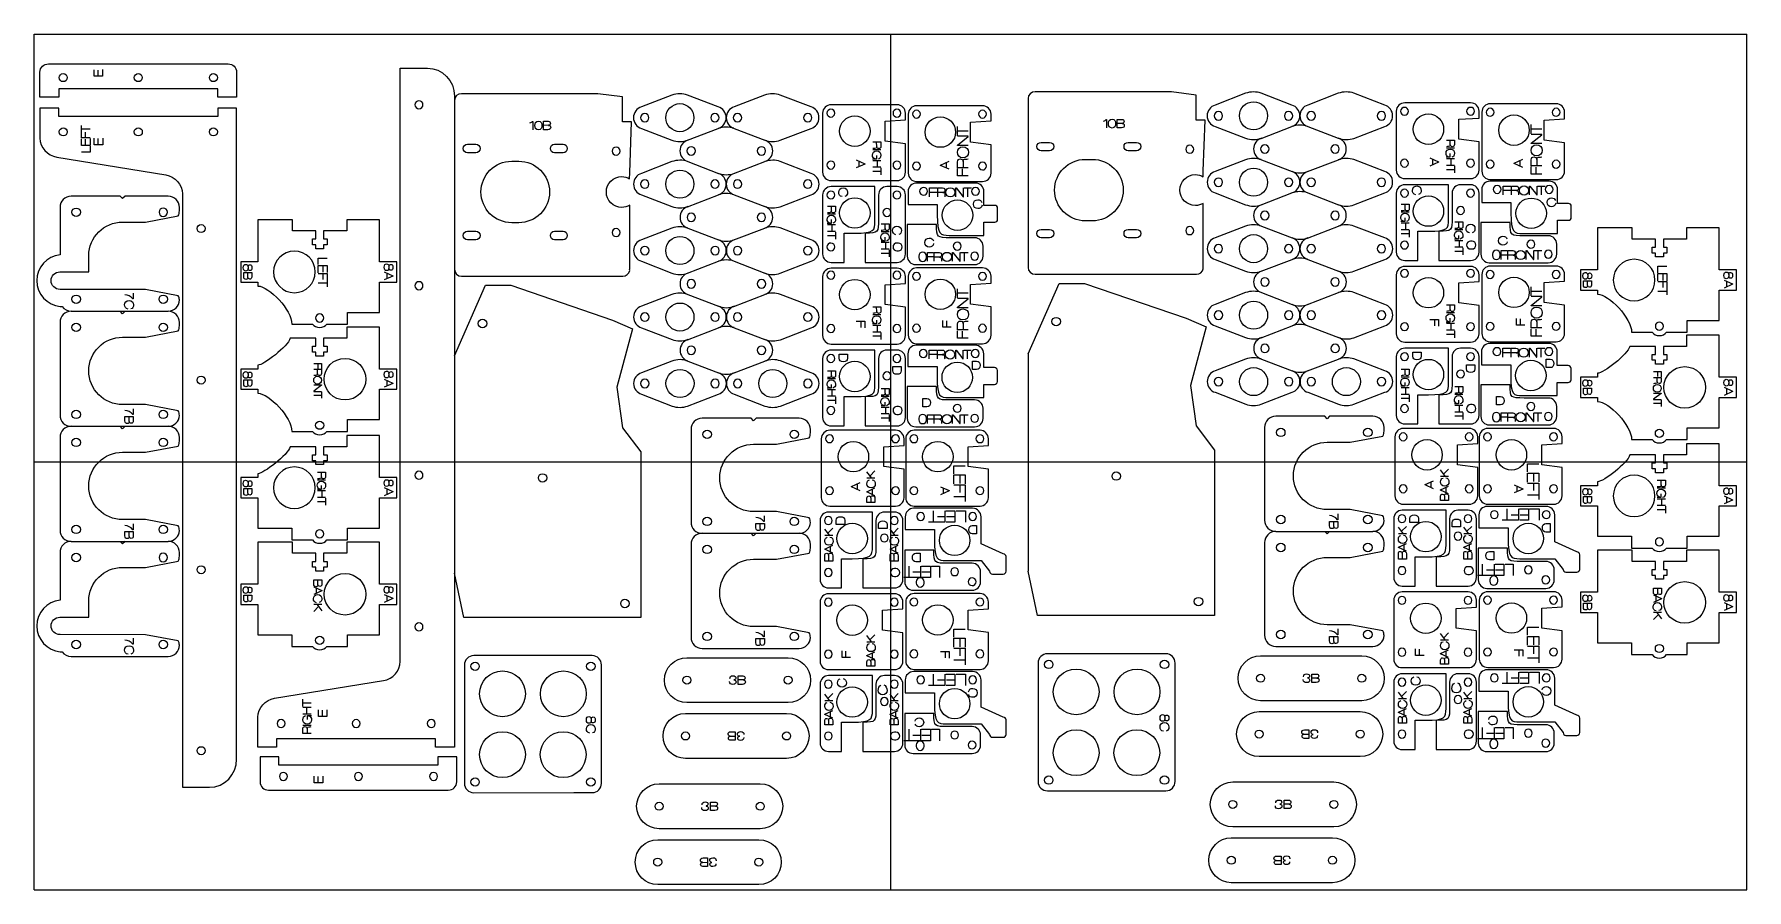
# Model space of a CAD drawing. Extents: x -610 to 0, y -305 to 0.
import ezdxf

# ---------------------------------------------------------------- set-up
doc = ezdxf.new("R2010")
doc.units = 0
doc.layers.add('CUTS', color=1, linetype='Continuous', true_color=0xff0000)
doc.layers.add('TEXT', color=5, linetype='Continuous', true_color=0x0000ff)
doc.layers.add('laser bed referance', color=3, linetype='Continuous', lineweight=25, true_color=0x00ff00)
doc.layers.add('Referance lines', color=2, linetype='Continuous', lineweight=25, true_color=0xffff00)

msp = doc.modelspace()

# ---------------------------------------------------------------- linework, layer by layer
at = {"layer": 'CUTS', "color": 1, "true_color": 0xff0000}
msp.add_line((-537.56, -13.55), (-537.56, -22.38), dxfattribs=at)
at = {"layer": 'CUTS'}
for p, q in [((-255.81, -22.93), (-255.81, -83.08)), ((-255.79, -113.9), (-255.79, -191.33))]:
    msp.add_line(p, q, dxfattribs=at)
at = {"layer": 'CUTS', "color": 1, "true_color": 0xff0000}
for points in [[(-604.56, -10.55), (-540.56, -10.55)], [(-479.29, -223.45), (-479.29, -215.85), (-479.29, -12.07)], [(-537.56, -22.38), (-544.26, -22.38), (-544.26, -19.43), (-600.86, -19.43), (-600.86, -22.38), (-607.56, -22.38), (-607.56, -13.56)], [(-460.01, -22.07), (-460.01, -253.98), (-466.71, -253.98), (-466.71, -253.98)], [(-397.65, -51.48), (-397.64, -49.33), (-397.04, -31.24), (-400.2, -31.24), (-400.2, -22.34), (-409.02, -21.24), (-457.54, -21.24)], [(-382.63, -21.72), (-393.48, -25.91)], [(-366.09, -25.91), (-377.07, -21.67), (-377.07, -21.67)], [(-349.61, -21.72), (-360.45, -25.91), (-360.45, -25.91)], [(-333.06, -25.91), (-344.05, -21.67)], [(-193.45, -50.8), (-193.45, -48.65), (-192.84, -30.57), (-196.01, -30.57), (-196.01, -21.66), (-204.83, -20.56), (-253.34, -20.56)], [(-178.43, -21.05), (-189.28, -25.24)], [(-161.89, -25.24), (-172.87, -21), (-172.87, -21)], [(-145.41, -21.05), (-156.26, -25.24), (-156.26, -25.24)], [(-128.87, -25.24), (-139.85, -21)], [(-544.26, -26.38), (-544.26, -29.33), (-600.86, -29.33), (-600.86, -26.38), (-607.56, -26.38), (-607.56, -26.38), (-607.56, -37)], [(-537.56, -258.29), (-537.56, -26.38), (-544.26, -26.38), (-544.26, -26.38)], [(-328.95, -28.13), (-328.95, -49.12)], [(-302.48, -25.13), (-325.95, -25.13)], [(-306.73, -30.99), (-299.48, -30.53), (-299.48, -28.13)], [(-298.49, -28.47), (-298.49, -49.46)], [(-272.02, -25.47), (-295.49, -25.47)], [(-276.27, -31.34), (-269.02, -30.87), (-269.02, -28.47)], [(-124.75, -27.45), (-124.75, -48.45)], [(-98.28, -24.45), (-121.75, -24.45)], [(-102.53, -30.32), (-95.28, -29.85), (-95.28, -27.45)], [(-95.28, -48.45), (-95.28, -38.35), (-102.53, -37.39), (-102.53, -30.32), (-102.53, -30.32)], [(-94.29, -27.79), (-94.29, -48.79)], [(-67.82, -24.79), (-91.29, -24.79)], [(-72.07, -30.66), (-64.82, -30.19), (-64.82, -27.79)], [(-393.47, -33.55), (-382.61, -37.75)], [(-377.07, -37.79), (-366.09, -33.55)], [(-360.45, -33.55), (-349.59, -37.75)], [(-344.05, -37.79), (-333.07, -33.55)], [(-299.48, -49.12), (-299.48, -39.03), (-306.73, -38.07), (-306.73, -30.99), (-306.73, -30.99)], [(-269.02, -49.46), (-269.02, -39.37), (-276.27, -38.41), (-276.27, -31.34), (-276.27, -31.34)], [(-189.27, -32.88), (-178.41, -37.08)], [(-172.87, -37.12), (-161.89, -32.88)], [(-156.25, -32.88), (-145.39, -37.08)], [(-139.85, -37.12), (-128.87, -32.88)], [(-64.82, -48.79), (-64.82, -38.7), (-72.07, -37.73), (-72.07, -30.66), (-72.07, -30.66)], [(-455.38, -39.2), (-452.37, -39.2)], [(-452.37, -42.2), (-455.38, -42.2), (-455.38, -42.2)], [(-424.38, -39.2), (-421.37, -39.2)], [(-421.37, -42.2), (-424.38, -42.2), (-424.38, -42.2)], [(-251.18, -38.53), (-248.17, -38.53)], [(-248.17, -41.53), (-251.18, -41.53), (-251.18, -41.53)], [(-220.18, -38.53), (-217.18, -38.53)], [(-217.18, -41.53), (-220.18, -41.53), (-220.18, -41.53)], [(-601.61, -43.77), (-562.79, -50.13)], [(-439.63, -45.25), (-437.13, -45.25)], [(-382.61, -45.39), (-393.46, -49.58)], [(-376.93, -45.38), (-366.07, -49.58)], [(-360.54, -49.62), (-349.56, -45.38)], [(-333.05, -49.58), (-344.03, -45.34)], [(-235.43, -44.58), (-232.93, -44.58)], [(-178.42, -44.71), (-189.26, -48.91)], [(-172.74, -44.71), (-161.87, -48.91)], [(-156.34, -48.95), (-145.36, -44.71)], [(-128.85, -48.91), (-139.84, -44.67)], [(-325.95, -52.12), (-302.48, -52.12)], [(-310.33, -54.29), (-325.95, -54.29)], [(-310.33, -66.69), (-310.33, -54.29), (-310.33, -54.29)], [(-302.48, -54.29), (-306.07, -54.29)], [(-274.54, -53.03), (-295.54, -53.03)], [(-295.49, -52.46), (-272.02, -52.46)], [(-121.75, -51.45), (-98.28, -51.45)], [(-106.13, -53.62), (-121.75, -53.62)], [(-106.13, -66.01), (-106.13, -53.62), (-106.13, -53.62)], [(-98.28, -53.62), (-101.87, -53.62)], [(-70.34, -52.36), (-91.34, -52.36)], [(-91.29, -51.79), (-67.82, -51.79)], [(-561.93, -57.68), (-577.28, -57.68), (-578.17, -58.56), (-579.05, -57.68), (-596.43, -57.68)], [(-556.84, -56.9), (-556.84, -64.51), (-556.84, -268.29)], [(-397.64, -83.57), (-397.64, -60.93)], [(-393.46, -57.22), (-382.59, -61.42)], [(-377.06, -61.46), (-366.08, -57.22)], [(-360.43, -57.22), (-349.57, -61.42)], [(-344.03, -61.46), (-333.06, -57.22)], [(-328.95, -57.29), (-328.95, -78.29)], [(-309.07, -57.29), (-309.07, -65.88), (-309.07, -65.88)], [(-299.48, -78.29), (-299.48, -57.29)], [(-298.54, -56.03), (-298.54, -60.64), (-288.13, -60.64), (-288.13, -64.46)], [(-267.66, -60.97), (-271.54, -60.97), (-271.54, -56.03)], [(-193.45, -82.9), (-193.45, -60.25)], [(-189.26, -56.55), (-178.4, -60.74)], [(-172.86, -60.78), (-161.88, -56.55)], [(-156.24, -56.55), (-145.38, -60.74)], [(-139.84, -60.78), (-128.86, -56.55)], [(-124.75, -56.61), (-124.75, -77.61)], [(-104.87, -56.61), (-104.88, -65.2), (-104.88, -65.2)], [(-95.28, -77.61), (-95.28, -56.62)], [(-94.34, -55.36), (-94.34, -59.96), (-83.93, -59.96), (-83.93, -63.79)], [(-63.47, -60.3), (-67.34, -60.3), (-67.34, -55.36)], [(-600.43, -61.68), (-600.43, -78.6)], [(-578.18, -66.93), (-569.94, -66.93), (-558.35, -64.7)], [(-557.93, -62.93), (-557.93, -61.68)], [(-505.4, -103.28), (-498.09, -103.28), (-498.09, -99.08), (-486.69, -99.08), (-486.69, -88.28), (-480.59, -88.28), (-480.59, -81.08), (-486.69, -81.08), (-486.69, -66.08), (-498.28, -66.08), (-498.28, -70.08), (-506.58, -70.08), (-506.58, -72.95), (-505.38, -72.95), (-505.38, -75.05), (-506.58, -75.05), (-506.58, -76.44), (-509.39, -76.44), (-509.39, -75.05), (-510.59, -75.05), (-510.59, -72.95), (-509.39, -72.95), (-509.39, -70.08), (-517.68, -70.08), (-517.68, -66.08), (-529.98, -66.08), (-529.98, -81.08), (-536.08, -81.08), (-536.08, -88.29), (-529.98, -88.29), (-529.98, -89.7), (-529.99, -89.7)], [(-283.94, -71.65), (-271.54, -71.65), (-271.54, -66.96), (-271.54, -66.96)], [(-271.54, -66.96), (-271.54, -66.97), (-267.66, -66.97)], [(-266.66, -65.97), (-266.66, -61.97)], [(-232.93, -66.48), (-235.43, -66.48), (-235.43, -66.48)], [(-79.74, -70.98), (-67.34, -70.98), (-67.34, -66.29), (-67.34, -66.29)], [(-67.34, -66.29), (-67.34, -66.3), (-63.47, -66.3)], [(-62.47, -65.3), (-62.47, -61.3)], [(-455.38, -70.2), (-452.37, -70.2)], [(-437.13, -67.15), (-439.63, -67.15), (-439.63, -67.15)], [(-424.38, -70.2), (-421.37, -70.2)], [(-382.6, -69.07), (-393.45, -73.26)], [(-376.92, -69.06), (-366.06, -73.26)], [(-360.52, -73.3), (-349.54, -69.06)], [(-333.04, -73.26), (-344.02, -69.02)], [(-325.95, -81.29), (-321.34, -81.29), (-321.34, -70.88), (-317.52, -70.88)], [(-313.79, -70.89), (-313.79, -81.29), (-302.48, -81.29)], [(-288.44, -67.77), (-298.83, -67.77), (-298.83, -79.08)], [(-274.84, -72.49), (-283.42, -72.49), (-283.42, -72.49)], [(-251.18, -69.53), (-248.17, -69.53)], [(-248.17, -72.53), (-251.18, -72.53), (-251.18, -72.53)], [(-220.18, -69.53), (-217.18, -69.53)], [(-217.18, -72.53), (-220.18, -72.53), (-220.18, -72.53)], [(-178.41, -68.39), (-189.25, -72.59)], [(-172.73, -68.39), (-161.86, -72.59)], [(-156.33, -72.63), (-145.35, -68.39)], [(-128.84, -72.59), (-139.83, -68.34)], [(-121.75, -80.61), (-117.14, -80.61), (-117.14, -70.2), (-113.32, -70.2)], [(-109.59, -70.21), (-109.59, -80.61), (-98.28, -80.61)], [(-84.24, -67.09), (-94.64, -67.09), (-94.64, -78.4)], [(-70.64, -71.82), (-79.23, -71.82), (-79.23, -71.81)], [(-28.51, -106.18), (-21.19, -106.18), (-21.19, -101.98), (-9.79, -101.98), (-9.79, -91.18), (-3.69, -91.18), (-3.69, -83.98), (-9.79, -83.98), (-9.79, -68.98), (-21.39, -68.98), (-21.39, -72.98), (-29.69, -72.98), (-29.69, -75.85), (-28.49, -75.85), (-28.49, -77.95), (-29.69, -77.95), (-29.69, -79.34), (-32.49, -79.34), (-32.49, -77.95), (-33.69, -77.95), (-33.69, -75.85), (-32.49, -75.85), (-32.49, -72.98), (-40.79, -72.98), (-40.79, -68.98), (-53.09, -68.98), (-53.09, -83.98), (-59.19, -83.98), (-59.19, -91.18), (-53.09, -91.18), (-53.09, -92.59), (-53.1, -92.59)], [(-452.37, -73.2), (-455.38, -73.2), (-455.38, -73.2)], [(-421.37, -73.2), (-424.38, -73.2), (-424.38, -73.2)], [(-302.52, -77.19), (-302.01, -77.19), (-302.01, -77.19)], [(-302, -74.39), (-302.51, -74.39)], [(-294.73, -79.04), (-294.73, -79.55), (-294.73, -79.55)], [(-271.84, -79.08), (-271.84, -75.49)], [(-98.32, -76.51), (-97.81, -76.51), (-97.81, -76.51)], [(-97.8, -73.71), (-98.31, -73.71)], [(-90.54, -78.37), (-90.54, -78.88), (-90.54, -78.88)], [(-67.64, -78.4), (-67.64, -74.81)], [(-600.5, -84.69), (-590.13, -84.69)], [(-393.45, -80.9), (-382.58, -85.1)], [(-377.05, -85.14), (-366.07, -80.9)], [(-360.42, -80.9), (-349.56, -85.1)], [(-344.02, -85.14), (-333.04, -80.9)], [(-302.48, -83.37), (-325.95, -83.37)], [(-295.83, -82.08), (-274.84, -82.08)], [(-272.02, -83.25), (-295.49, -83.25)], [(-189.25, -80.22), (-178.39, -84.42)], [(-172.85, -84.46), (-161.87, -80.22)], [(-156.23, -80.22), (-145.36, -84.42)], [(-139.83, -84.46), (-128.85, -80.22)], [(-98.28, -82.7), (-121.75, -82.7)], [(-91.64, -81.4), (-70.64, -81.4)], [(-67.82, -82.58), (-91.29, -82.58)], [(-558.35, -93.16), (-569.97, -90.92), (-600.43, -90.9)], [(-459.99, -114.57), (-448.95, -89.45), (-439.92, -89.45), (-403.78, -101.84), (-396.63, -104.97), (-402.23, -125.77), (-400.2, -140.17), (-393.63, -148.81), (-393.63, -207.75), (-456.63, -207.75), (-459.99, -192.01)], [(-457.54, -86.22), (-400.07, -86.22)], [(-328.95, -86.37), (-328.95, -107.37)], [(-306.73, -89.24), (-299.48, -88.77), (-299.48, -86.37)], [(-299.48, -107.37), (-299.48, -97.27), (-306.73, -96.31), (-306.73, -89.24), (-306.73, -89.24)], [(-298.49, -86.25), (-298.49, -107.25)], [(-276.27, -89.12), (-269.02, -88.66), (-269.02, -86.25)], [(-269.02, -107.25), (-269.02, -97.16), (-276.27, -96.19), (-276.27, -89.12), (-276.27, -89.12)], [(-255.79, -113.9), (-244.75, -88.78), (-235.72, -88.78), (-199.58, -101.16), (-192.43, -104.3), (-198.04, -125.1), (-196.01, -139.5), (-189.43, -148.14), (-189.43, -207.08), (-252.43, -207.08), (-255.79, -191.33)], [(-253.34, -85.54), (-195.87, -85.54)], [(-124.75, -85.7), (-124.75, -106.69)], [(-102.53, -88.56), (-95.28, -88.1), (-95.28, -85.7)], [(-95.28, -106.69), (-95.28, -96.6), (-102.53, -95.64), (-102.53, -88.56), (-102.53, -88.56)], [(-94.29, -85.58), (-94.29, -106.58)], [(-72.07, -88.45), (-64.82, -87.98), (-64.82, -85.58)], [(-64.82, -106.58), (-64.82, -96.48), (-72.07, -95.52), (-72.07, -88.45), (-72.07, -88.45)], [(-600.35, -97), (-599.69, -97)], [(-382.59, -92.74), (-393.44, -96.94)], [(-376.91, -92.74), (-366.05, -96.94)], [(-360.51, -96.98), (-349.53, -92.74)], [(-333.03, -96.94), (-344.01, -92.7)], [(-178.39, -92.07), (-189.24, -96.26)], [(-172.72, -92.07), (-161.85, -96.26)], [(-156.32, -96.3), (-145.34, -92.07)], [(-128.83, -96.26), (-139.82, -92.02)], [(-600.43, -102.68), (-600.43, -135.68)], [(-596.43, -98.68), (-561.93, -98.68)], [(-577.28, -98.68), (-578.17, -99.56), (-579.05, -98.68)], [(-557.93, -103.94), (-557.93, -102.68)], [(-517.88, -103.28), (-510.57, -103.28)], [(-578.18, -107.93), (-569.96, -107.93), (-558.34, -105.7)], [(-505.4, -141.51), (-498.08, -141.51), (-498.08, -137.31), (-486.69, -137.31), (-486.69, -126.51), (-480.59, -126.51), (-480.59, -119.31), (-486.69, -119.31), (-486.69, -104.31), (-498.28, -104.31), (-498.28, -108.31), (-506.58, -108.31), (-506.58, -111.17), (-505.38, -111.17), (-505.38, -113.27), (-506.58, -113.27), (-506.58, -114.66), (-509.39, -114.66), (-509.39, -113.27), (-510.58, -113.27), (-510.58, -111.17), (-509.39, -111.17), (-509.39, -108.31), (-518.45, -108.31), (-518.45, -108.31), (-518.45, -108.31)], [(-393.43, -104.58), (-382.57, -108.77)], [(-377.04, -108.82), (-366.06, -104.58)], [(-360.41, -104.58), (-349.55, -108.77)], [(-344.01, -108.82), (-333.03, -104.58)], [(-189.24, -103.9), (-178.38, -108.1)], [(-172.84, -108.14), (-161.86, -103.9)], [(-156.22, -103.9), (-145.35, -108.1)], [(-139.82, -108.14), (-128.84, -103.9)], [(-121.75, -109.69), (-98.28, -109.69)], [(-91.29, -109.58), (-67.82, -109.58)], [(-28.51, -144.41), (-21.19, -144.41), (-21.19, -140.21), (-9.79, -140.21), (-9.79, -129.41), (-3.69, -129.41), (-3.69, -122.21), (-9.79, -122.21), (-9.79, -107.21), (-21.39, -107.21), (-21.39, -111.21), (-29.69, -111.21), (-29.69, -114.07), (-28.49, -114.07), (-28.49, -116.17), (-29.69, -116.17), (-29.69, -117.56), (-32.49, -117.56), (-32.49, -116.17), (-33.69, -116.17), (-33.69, -114.07), (-32.49, -114.07), (-32.49, -111.21), (-41.56, -111.21), (-41.56, -111.21), (-41.56, -111.2)], [(-40.99, -106.18), (-33.68, -106.18)], [(-328.95, -115.53), (-328.95, -136.53)], [(-325.95, -110.37), (-302.48, -110.37)], [(-310.33, -112.53), (-325.95, -112.53)], [(-310.33, -124.93), (-310.33, -112.53), (-310.33, -112.53)], [(-309.07, -115.53), (-309.07, -124.12), (-309.07, -124.12)], [(-302.48, -112.53), (-306.07, -112.53)], [(-299.48, -136.53), (-299.48, -115.53)], [(-298.63, -113.82), (-298.63, -118.42), (-288.22, -118.42), (-288.22, -122.25)], [(-274.63, -110.82), (-295.63, -110.82)], [(-295.49, -110.25), (-272.02, -110.25)], [(-267.76, -118.76), (-271.63, -118.76), (-271.63, -113.82)], [(-178.38, -115.75), (-189.23, -119.94)], [(-172.71, -115.74), (-161.84, -119.94)], [(-156.31, -119.98), (-145.33, -115.74)], [(-128.82, -119.94), (-139.81, -115.7)], [(-124.75, -114.86), (-124.75, -135.86)], [(-106.13, -111.86), (-121.75, -111.86)], [(-106.13, -124.26), (-106.13, -111.86), (-106.13, -111.86)], [(-104.87, -114.86), (-104.88, -123.45), (-104.88, -123.45)], [(-98.28, -111.86), (-101.87, -111.86)], [(-95.28, -135.86), (-95.28, -114.86)], [(-94.43, -113.14), (-94.43, -117.75), (-84.02, -117.75), (-84.02, -121.57)], [(-70.43, -110.14), (-91.43, -110.14)], [(-63.56, -118.08), (-67.43, -118.08), (-67.43, -113.14)], [(-529.99, -117.9), (-529.98, -117.9), (-529.98, -119.31), (-536.08, -119.31), (-536.08, -126.51), (-529.98, -126.51), (-529.98, -127.92), (-529.99, -127.92)], [(-382.58, -116.42), (-393.43, -120.62)], [(-376.9, -116.42), (-366.04, -120.62)], [(-360.5, -120.66), (-349.52, -116.42)], [(-333.02, -120.62), (-344, -116.38)], [(-266.76, -123.76), (-266.76, -119.76)], [(-62.56, -123.08), (-62.56, -119.08)], [(-53.09, -120.8), (-53.09, -120.8), (-53.09, -122.21), (-59.19, -122.21), (-59.19, -129.41), (-53.09, -129.41), (-53.09, -130.82), (-53.09, -130.82)], [(-288.44, -125.55), (-298.83, -125.55), (-298.83, -136.87)], [(-284.03, -129.44), (-271.63, -129.44), (-271.63, -124.75), (-271.63, -124.75)], [(-271.63, -124.75), (-271.63, -124.76), (-267.76, -124.76)], [(-189.23, -127.58), (-178.37, -131.78)], [(-172.83, -131.82), (-161.85, -127.58)], [(-156.21, -127.58), (-145.34, -131.78)], [(-139.81, -131.82), (-128.83, -127.58)], [(-84.24, -124.88), (-94.64, -124.88), (-94.64, -136.19)], [(-79.83, -128.76), (-67.43, -128.76), (-67.43, -124.07), (-67.43, -124.07)], [(-67.43, -124.07), (-67.43, -124.08), (-63.56, -124.08)], [(-558.34, -134.16), (-569.97, -131.92), (-578.18, -131.93)], [(-393.42, -128.25), (-382.56, -132.45)], [(-377.02, -132.49), (-366.05, -128.25)], [(-360.4, -128.26), (-349.54, -132.45)], [(-344, -132.49), (-333.02, -128.25)], [(-325.95, -139.53), (-321.34, -139.53), (-321.34, -129.12), (-317.52, -129.12)], [(-313.79, -129.13), (-313.79, -139.53), (-302.48, -139.53)], [(-302, -132.63), (-302.51, -132.63)], [(-274.84, -130.28), (-283.42, -130.27), (-283.42, -130.27)], [(-271.84, -136.87), (-271.84, -133.28)], [(-121.75, -138.86), (-117.14, -138.86), (-117.14, -128.45), (-113.32, -128.45)], [(-109.59, -128.46), (-109.59, -138.86), (-98.28, -138.86)], [(-97.8, -131.96), (-98.31, -131.96)], [(-70.64, -129.6), (-79.23, -129.6), (-79.23, -129.6)], [(-67.64, -136.19), (-67.64, -132.6)], [(-596.43, -139.68), (-561.93, -139.68)], [(-577.28, -139.68), (-578.17, -140.56), (-579.05, -139.68)], [(-337.31, -136.8), (-352.67, -136.8), (-353.55, -137.68), (-354.43, -136.8), (-371.81, -136.8), (-371.81, -136.8)], [(-302.52, -135.43), (-302.01, -135.43), (-302.01, -135.43)], [(-295.83, -139.87), (-274.84, -139.87)], [(-294.73, -136.83), (-294.73, -137.34), (-294.73, -137.34)], [(-171.62, -140.12), (-171.62, -173.12)], [(-133.12, -136.12), (-148.47, -136.12), (-149.35, -137.01), (-150.24, -136.12), (-167.62, -136.12), (-167.62, -136.12)], [(-129.12, -141.38), (-129.12, -140.12)], [(-98.32, -134.76), (-97.81, -134.76), (-97.81, -134.76)], [(-91.64, -139.19), (-70.64, -139.19)], [(-90.54, -136.15), (-90.54, -136.66), (-90.54, -136.66)], [(-600.43, -143.68), (-600.43, -176.68)], [(-557.93, -144.94), (-557.93, -143.68)], [(-505.4, -180.17), (-498.09, -180.17), (-498.09, -175.97), (-486.69, -175.97), (-486.69, -165.17), (-480.59, -165.17), (-480.59, -157.97), (-486.69, -157.97), (-486.69, -142.97), (-498.28, -142.97), (-498.28, -146.97), (-506.58, -146.97), (-506.58, -149.84), (-505.38, -149.84), (-505.38, -151.94), (-506.58, -151.94), (-506.58, -153.32), (-509.39, -153.32), (-509.39, -151.94), (-510.59, -151.94), (-510.59, -149.84), (-509.39, -149.84), (-509.39, -146.97), (-518.45, -146.97), (-518.45, -146.97)], [(-517.88, -141.51), (-510.57, -141.51)], [(-375.81, -140.8), (-375.81, -173.8)], [(-353.56, -146.05), (-345.34, -146.05), (-333.73, -143.82)], [(-333.31, -142.05), (-333.31, -140.8)], [(-329.44, -144.11), (-329.44, -165.1)], [(-302.97, -141.11), (-326.44, -141.11)], [(-307.22, -146.97), (-299.97, -146.51), (-299.97, -144.11)], [(-299.4, -144.11), (-299.4, -165.1)], [(-272.94, -141.11), (-296.4, -141.11)], [(-277.18, -146.97), (-269.94, -146.51), (-269.94, -144.11)], [(-149.37, -145.37), (-141.15, -145.38), (-129.53, -143.14)], [(-125.24, -143.43), (-125.24, -164.43)], [(-98.77, -140.43), (-122.24, -140.43)], [(-103.02, -146.3), (-95.77, -145.83), (-95.77, -143.43)], [(-95.77, -164.43), (-95.77, -154.34), (-103.02, -153.37), (-103.02, -146.3), (-103.02, -146.3)], [(-95.2, -143.43), (-95.2, -164.43)], [(-68.74, -140.43), (-92.2, -140.43)], [(-72.99, -146.3), (-65.74, -145.83), (-65.74, -143.43)], [(-65.74, -164.43), (-65.74, -154.34), (-72.99, -153.37), (-72.99, -146.3), (-72.99, -146.3)], [(-28.51, -183.07), (-21.19, -183.07), (-21.19, -178.87), (-9.79, -178.87), (-9.79, -168.07), (-3.69, -168.07), (-3.69, -160.87), (-9.79, -160.87), (-9.79, -145.87), (-21.39, -145.87), (-21.39, -149.87), (-29.69, -149.87), (-29.69, -152.73), (-28.49, -152.73), (-28.49, -154.83), (-29.69, -154.83), (-29.69, -156.22), (-32.49, -156.22), (-32.49, -154.83), (-33.69, -154.83), (-33.69, -152.73), (-32.49, -152.73), (-32.49, -149.87), (-41.56, -149.87), (-41.56, -149.87)], [(-40.99, -144.41), (-33.68, -144.41)], [(-578.18, -148.93), (-569.96, -148.93), (-558.34, -146.7)], [(-299.97, -165.1), (-299.97, -155.01), (-307.22, -154.05), (-307.22, -146.97), (-307.22, -146.97)], [(-269.94, -165.1), (-269.94, -155.01), (-277.18, -154.05), (-277.18, -146.97), (-277.18, -146.97)], [(-529.99, -156.56), (-529.98, -156.56), (-529.98, -157.97), (-536.08, -157.97), (-536.08, -165.17), (-529.98, -165.17), (-529.98, -175.97), (-517.88, -175.97), (-517.88, -180.17), (-517.88, -180.17), (-517.88, -180.17)], [(-53.09, -159.46), (-53.09, -159.46), (-53.09, -160.87), (-59.19, -160.87), (-59.19, -168.07), (-53.09, -168.07), (-53.09, -178.87), (-40.99, -178.87), (-40.99, -183.07), (-40.99, -183.07), (-40.99, -183.07)], [(-333.73, -172.28), (-345.35, -170.04), (-353.56, -170.05)], [(-311.24, -170.27), (-326.86, -170.27)], [(-326.44, -168.1), (-302.97, -168.1)], [(-311.24, -182.67), (-311.24, -170.27), (-311.24, -170.27)], [(-303.39, -170.27), (-306.98, -170.27)], [(-275.56, -168.9), (-296.56, -168.9)], [(-296.4, -168.1), (-272.94, -168.1)], [(-129.53, -171.6), (-141.16, -169.37), (-149.37, -169.37)], [(-107.04, -169.6), (-122.66, -169.6)], [(-122.24, -167.43), (-98.77, -167.43)], [(-107.04, -181.99), (-107.04, -169.6), (-107.04, -169.6)], [(-99.2, -169.6), (-102.79, -169.6)], [(-71.37, -168.22), (-92.36, -168.22)], [(-92.2, -167.43), (-68.74, -167.43)], [(-558.34, -175.16), (-569.97, -172.92), (-578.18, -172.93)], [(-329.86, -173.27), (-329.86, -194.27)], [(-309.98, -173.27), (-309.99, -181.86), (-309.99, -181.86)], [(-300.39, -194.27), (-300.39, -173.27)], [(-299.56, -171.9), (-299.56, -176.5), (-289.15, -176.5), (-289.15, -180.33)], [(-264.66, -185.12), (-272.56, -181.52), (-272.56, -171.9)], [(-125.66, -172.6), (-125.66, -193.59)], [(-105.79, -172.6), (-105.79, -181.18), (-105.79, -181.18)], [(-96.2, -193.59), (-96.2, -172.6)], [(-95.36, -171.22), (-95.36, -175.83), (-84.95, -175.83), (-84.95, -179.65)], [(-60.47, -184.44), (-68.37, -180.84), (-68.37, -171.22)], [(-596.43, -180.68), (-561.93, -180.68)], [(-577.28, -180.68), (-578.17, -181.56), (-579.05, -180.68)], [(-505.4, -218.13), (-498.09, -218.13), (-498.09, -213.93), (-486.69, -213.93), (-486.69, -203.13), (-480.59, -203.13), (-480.59, -195.93), (-486.69, -195.93), (-486.69, -180.93), (-498.28, -180.93), (-498.28, -184.93), (-506.58, -184.93), (-506.58, -187.8), (-505.38, -187.8), (-505.38, -189.9), (-506.58, -189.9), (-506.58, -191.29), (-509.39, -191.29), (-509.39, -189.9), (-510.59, -189.9), (-510.59, -187.8), (-509.39, -187.8), (-509.39, -184.93), (-517.68, -184.93), (-517.68, -180.93), (-529.98, -180.93), (-529.98, -195.93), (-536.08, -195.93), (-536.08, -203.13), (-529.98, -203.13), (-529.98, -213.93), (-517.88, -213.93), (-517.88, -218.13), (-510.57, -218.13)], [(-517.88, -180.17), (-510.57, -180.17)], [(-375.81, -181.8), (-375.81, -214.8)], [(-371.81, -177.8), (-337.31, -177.8)], [(-352.67, -177.8), (-353.55, -178.68), (-354.43, -177.8)], [(-333.31, -183.05), (-333.31, -181.8)], [(-171.62, -181.12), (-171.62, -214.12)], [(-167.62, -177.12), (-133.12, -177.12)], [(-148.47, -177.12), (-149.35, -178.01), (-150.24, -177.12)], [(-129.12, -182.38), (-129.12, -181.12)], [(-600.43, -184.68), (-600.43, -201.6)], [(-578.18, -189.93), (-569.94, -189.93), (-558.35, -187.7)], [(-557.93, -185.93), (-557.93, -184.68)], [(-353.56, -187.05), (-345.34, -187.05), (-333.73, -184.82)], [(-326.86, -197.27), (-322.25, -197.27), (-322.25, -186.86), (-318.43, -186.86)], [(-314.7, -186.87), (-314.7, -197.27), (-303.39, -197.27)], [(-289.35, -183.77), (-299.74, -183.77), (-299.74, -195.08)], [(-284.96, -187.52), (-272.56, -187.52), (-269.56, -191.32)], [(-275.75, -188.49), (-284.33, -188.49), (-284.33, -188.49)], [(-263.66, -191.32), (-263.66, -186.12)], [(-149.37, -186.37), (-141.15, -186.38), (-129.53, -184.14)], [(-122.66, -196.59), (-118.06, -196.59), (-118.06, -186.18), (-114.23, -186.18)], [(-110.51, -186.19), (-110.51, -196.59), (-99.2, -196.59)], [(-85.15, -183.1), (-95.55, -183.1), (-95.55, -194.41)], [(-80.77, -186.84), (-68.36, -186.84), (-65.36, -190.64)], [(-71.55, -187.82), (-80.14, -187.82), (-80.14, -187.82)], [(-59.47, -190.64), (-59.47, -185.44)], [(-28.51, -221.03), (-21.19, -221.03), (-21.19, -216.83), (-9.79, -216.83), (-9.79, -206.03), (-3.69, -206.03), (-3.69, -198.83), (-9.79, -198.83), (-9.79, -183.83), (-21.39, -183.83), (-21.39, -187.83), (-29.69, -187.83), (-29.69, -190.7), (-28.49, -190.7), (-28.49, -192.8), (-29.69, -192.8), (-29.69, -194.18), (-32.49, -194.18), (-32.49, -192.8), (-33.69, -192.8), (-33.69, -190.7), (-32.49, -190.7), (-32.49, -187.83), (-40.79, -187.83), (-40.79, -183.83), (-53.09, -183.83), (-53.09, -198.83), (-59.19, -198.83), (-59.19, -206.03), (-53.09, -206.03), (-53.09, -216.83), (-40.99, -216.83), (-40.99, -221.03), (-33.68, -221.03)], [(-40.99, -183.07), (-33.68, -183.07)], [(-303.43, -193.17), (-302.92, -193.17), (-302.92, -193.17)], [(-302.91, -190.37), (-303.42, -190.37)], [(-295.65, -195.04), (-295.65, -195.55), (-295.65, -195.55)], [(-292.85, -195.56), (-292.85, -195.05)], [(-272.75, -195.08), (-272.75, -191.49)], [(-268.55, -192.32), (-264.66, -192.32), (-264.66, -192.32)], [(-98.72, -189.69), (-99.23, -189.69)], [(-99.23, -192.49), (-98.73, -192.49), (-98.73, -192.49)], [(-91.45, -194.37), (-91.45, -194.88), (-91.45, -194.88)], [(-88.65, -194.89), (-88.65, -194.38)], [(-68.55, -194.41), (-68.55, -190.82)], [(-64.35, -191.64), (-60.47, -191.64), (-60.47, -191.64)], [(-303.39, -199.35), (-326.86, -199.35)], [(-296.75, -198.08), (-275.75, -198.08)], [(-272.94, -199.28), (-296.4, -199.28)], [(-99.2, -198.68), (-122.66, -198.68)], [(-92.55, -197.41), (-71.55, -197.41)], [(-68.74, -198.6), (-92.2, -198.6)], [(-329.86, -202.35), (-329.86, -223.35)], [(-307.64, -212.29), (-307.64, -205.22), (-307.64, -205.22)], [(-300.39, -204.75), (-300.39, -202.35)], [(-299.4, -202.28), (-299.4, -223.27)], [(-277.18, -205.15), (-269.94, -204.68), (-269.94, -202.28)], [(-269.94, -223.27), (-269.94, -213.18), (-277.18, -212.22), (-277.18, -205.15), (-277.18, -205.15)], [(-125.66, -201.68), (-125.66, -222.67)], [(-103.45, -211.62), (-103.45, -204.54), (-103.45, -204.54)], [(-96.2, -204.08), (-96.2, -201.68)], [(-95.2, -201.6), (-95.2, -222.6)], [(-72.99, -204.47), (-65.74, -204), (-65.74, -201.6)], [(-65.74, -222.6), (-65.74, -212.5), (-72.99, -211.54), (-72.99, -204.47), (-72.99, -204.47)], [(-600.5, -207.69), (-590.12, -207.69)], [(-333.73, -213.28), (-345.35, -211.04), (-353.56, -211.05)], [(-300.39, -223.35), (-300.39, -213.25)], [(-129.53, -212.6), (-141.16, -210.37), (-149.37, -210.37)], [(-96.2, -222.67), (-96.2, -212.58)], [(-558.35, -216.16), (-569.97, -213.92), (-600.43, -213.9)], [(-371.81, -218.8), (-337.31, -218.8)], [(-167.62, -218.12), (-133.12, -218.12)], [(-600.35, -220), (-599.69, -220)], [(-596.43, -221.68), (-561.93, -221.68)], [(-456.49, -224.71), (-456.49, -231.08), (-456.48, -260.31), (-456.48, -260.31)], [(-410.99, -221.38), (-446.6, -221.39), (-453.17, -221.39)], [(-407.67, -266.88), (-407.67, -260.51), (-407.68, -231.27), (-407.68, -224.7)], [(-377.26, -222.12), (-341.26, -222.12)], [(-252.29, -224.03), (-252.29, -230.41), (-252.28, -259.64), (-252.28, -259.64)], [(-206.8, -220.71), (-242.4, -220.72), (-248.97, -220.72)], [(-203.47, -266.21), (-203.47, -259.83), (-203.48, -230.6), (-203.48, -224.02)], [(-173.06, -221.44), (-137.06, -221.44)], [(-524.06, -236.58), (-485.24, -230.23)], [(-329.86, -231.52), (-329.86, -252.51)], [(-326.86, -226.35), (-303.39, -226.35)], [(-311.24, -228.52), (-326.86, -228.52)], [(-311.24, -240.91), (-311.24, -228.52), (-311.24, -228.52)], [(-309.98, -231.52), (-309.99, -240.1), (-309.99, -240.1)], [(-303.39, -228.52), (-306.98, -228.52)], [(-300.39, -252.51), (-300.39, -231.52)], [(-299.56, -230.07), (-299.56, -234.67), (-289.15, -234.67), (-289.15, -238.5)], [(-275.56, -227.07), (-296.56, -227.07)], [(-296.4, -226.27), (-272.94, -226.27)], [(-264.66, -243.29), (-272.56, -239.69), (-272.56, -230.07)], [(-125.66, -230.84), (-125.66, -251.84)], [(-122.66, -225.67), (-99.2, -225.67)], [(-107.04, -227.84), (-122.66, -227.84)], [(-107.04, -240.24), (-107.04, -227.84), (-107.04, -227.84)], [(-105.79, -230.84), (-105.79, -239.43), (-105.79, -239.43)], [(-99.2, -227.84), (-102.79, -227.84)], [(-96.2, -251.84), (-96.2, -230.84)], [(-95.36, -229.39), (-95.36, -234), (-84.95, -234), (-84.95, -237.82)], [(-71.37, -226.39), (-92.36, -226.39)], [(-92.2, -225.6), (-68.74, -225.6)], [(-60.47, -242.61), (-68.37, -239.01), (-68.37, -229.39)], [(-137.06, -237.44), (-173.06, -237.44), (-173.06, -237.44)], [(-466.71, -253.98), (-466.71, -251.03), (-523.31, -251.03), (-523.31, -253.98), (-530.01, -253.98), (-530.01, -253.98), (-530.01, -243.36)], [(-377.77, -242.01), (-341.78, -242.01), (-341.78, -242.01)], [(-341.26, -238.12), (-377.26, -238.12), (-377.26, -238.12)], [(-289.35, -241.94), (-299.74, -241.94), (-299.74, -253.25)], [(-173.58, -241.34), (-137.58, -241.34), (-137.58, -241.34)], [(-85.15, -241.27), (-95.55, -241.27), (-95.55, -252.58)], [(-59.47, -248.81), (-59.47, -243.61)], [(-326.86, -255.51), (-322.25, -255.51), (-322.25, -245.1), (-318.43, -245.1)], [(-314.7, -245.11), (-314.7, -255.51), (-303.39, -255.51)], [(-302.91, -248.61), (-303.42, -248.61)], [(-284.96, -245.69), (-272.56, -245.69), (-269.56, -249.49)], [(-275.75, -246.66), (-284.33, -246.66), (-284.33, -246.66)], [(-272.75, -253.25), (-272.75, -249.66)], [(-263.66, -249.49), (-263.66, -244.29)], [(-122.66, -254.84), (-118.06, -254.84), (-118.06, -244.43), (-114.23, -244.43)], [(-110.51, -244.44), (-110.51, -254.84), (-99.2, -254.84)], [(-98.72, -247.94), (-99.23, -247.94)], [(-80.77, -245.01), (-68.36, -245.01), (-65.36, -248.81)], [(-71.55, -245.99), (-80.14, -245.99), (-80.14, -245.99)], [(-68.55, -252.58), (-68.55, -248.99)], [(-64.35, -249.81), (-60.47, -249.81), (-60.47, -249.81)], [(-303.43, -251.41), (-302.92, -251.41), (-302.92, -251.41)], [(-295.65, -253.21), (-295.65, -253.72), (-295.65, -253.72)], [(-292.85, -253.73), (-292.85, -253.22)], [(-268.55, -250.49), (-264.66, -250.49), (-264.66, -250.49)], [(-99.23, -250.74), (-98.73, -250.74), (-98.73, -250.74)], [(-92.55, -255.58), (-71.55, -255.58)], [(-91.45, -252.54), (-91.45, -253.05), (-91.45, -253.05)], [(-88.65, -253.06), (-88.65, -252.55)], [(-459.2, -266.31), (-459.2, -257.48), (-465.9, -257.48), (-465.9, -260.44), (-522.5, -260.44), (-522.5, -257.48), (-529.2, -257.48), (-529.2, -266.31)], [(-456.48, -260.31), (-456.48, -266.89)], [(-341.78, -258.01), (-377.77, -258.01)], [(-296.75, -256.25), (-275.75, -256.25)], [(-252.28, -259.64), (-252.28, -266.22)], [(-137.58, -257.34), (-173.58, -257.34)], [(-387.16, -267.06), (-351.16, -267.06)], [(-182.96, -266.38), (-146.96, -266.38)], [(-526.2, -269.31), (-462.2, -269.31), (-462.2, -269.31)], [(-453.16, -270.21), (-417.56, -270.2), (-410.98, -270.2)], [(-248.97, -269.53), (-213.36, -269.52), (-206.79, -269.52)], [(-351.16, -283.06), (-387.16, -283.06), (-387.16, -283.06)], [(-183.48, -286.28), (-147.48, -286.28), (-147.48, -286.28)], [(-146.96, -282.38), (-182.96, -282.38), (-182.96, -282.38)], [(-387.67, -286.95), (-351.67, -286.95), (-351.67, -286.95)], [(-351.67, -302.95), (-387.67, -302.95)], [(-147.48, -302.28), (-183.48, -302.28)]]:
    msp.add_lwpolyline(points, dxfattribs=at)
for points in [[(-607.56, -13.56), (-607.56, -11.9), (-606.21, -10.55), (-604.56, -10.55)], [(-540.56, -10.55), (-538.91, -10.55), (-537.56, -11.9), (-537.56, -13.55)], [(-479.29, -12.07), (-479.29, -12.07), (-474.95, -12.07), (-469.65, -12.07)], [(-469.65, -12.07), (-464.35, -12.07), (-460.01, -16.57), (-460.01, -22.07)], [(-600.71, -15.47), (-600.71, -14.68), (-600.07, -14.05), (-599.29, -14.05)], [(-599.29, -16.9), (-600.07, -16.9), (-600.71, -16.26), (-600.71, -15.47)], [(-599.29, -14.05), (-598.5, -14.05), (-597.86, -14.68), (-597.86, -15.47)], [(-597.86, -15.47), (-597.86, -16.26), (-598.5, -16.9), (-599.29, -16.9)], [(-573.99, -15.47), (-573.99, -14.68), (-573.35, -14.05), (-572.56, -14.05)], [(-572.56, -16.9), (-573.35, -16.9), (-573.99, -16.26), (-573.99, -15.47)], [(-572.56, -14.05), (-571.77, -14.05), (-571.14, -14.68), (-571.14, -15.47)], [(-571.14, -15.47), (-571.14, -16.26), (-571.77, -16.9), (-572.56, -16.9)], [(-547.26, -15.47), (-547.26, -14.68), (-546.62, -14.05), (-545.84, -14.05)], [(-545.84, -16.9), (-546.62, -16.9), (-547.26, -16.26), (-547.26, -15.47)], [(-545.84, -14.05), (-545.05, -14.05), (-544.41, -14.68), (-544.41, -15.47)], [(-544.41, -15.47), (-544.41, -16.26), (-545.05, -16.9), (-545.84, -16.9)], [(-472.65, -23.69), (-473.44, -23.69), (-474.07, -24.33), (-474.07, -25.11)], [(-471.22, -25.11), (-471.22, -24.33), (-471.86, -23.69), (-472.65, -23.69)], [(-457.54, -21.24), (-458.9, -21.14), (-460.01, -22.24), (-460.01, -23.61)], [(-379.78, -21.23), (-380.78, -21.23), (-381.74, -21.4), (-382.63, -21.72)], [(-377.07, -21.67), (-377.92, -21.39), (-378.83, -21.23), (-379.78, -21.23)], [(-346.76, -21.23), (-347.76, -21.23), (-348.72, -21.4), (-349.61, -21.72)], [(-344.05, -21.67), (-344.9, -21.39), (-345.81, -21.23), (-346.76, -21.23)], [(-253.34, -20.56), (-254.71, -20.46), (-255.81, -21.57), (-255.81, -22.93)], [(-180.58, -29.06), (-180.58, -26.3), (-178.35, -24.06), (-175.58, -24.06)], [(-175.58, -20.56), (-176.58, -20.56), (-177.54, -20.73), (-178.43, -21.05)], [(-172.87, -21), (-173.73, -20.71), (-174.64, -20.56), (-175.58, -20.56)], [(-175.58, -24.06), (-172.82, -24.06), (-170.58, -26.3), (-170.58, -29.06)], [(-142.56, -20.56), (-143.56, -20.56), (-144.52, -20.73), (-145.41, -21.05)], [(-139.85, -21), (-140.7, -20.71), (-141.61, -20.56), (-142.56, -20.56)], [(-474.07, -25.11), (-474.07, -25.9), (-473.44, -26.54), (-472.65, -26.54)], [(-472.65, -26.54), (-471.86, -26.54), (-471.22, -25.9), (-471.22, -25.11)], [(-393.48, -25.91), (-395.1, -26.42), (-396.28, -27.94), (-396.28, -29.73)], [(-396.28, -29.73), (-396.28, -31.53), (-395.1, -33.05), (-393.47, -33.55)], [(-392.28, -28.23), (-393.11, -28.23), (-393.78, -28.9), (-393.78, -29.73)], [(-393.78, -29.73), (-393.78, -30.56), (-393.11, -31.23), (-392.28, -31.23)], [(-390.78, -29.73), (-390.78, -28.9), (-391.45, -28.23), (-392.28, -28.23)], [(-392.28, -31.23), (-391.45, -31.23), (-390.78, -30.56), (-390.78, -29.73)], [(-384.78, -29.73), (-384.78, -26.97), (-382.54, -24.73), (-379.78, -24.73)], [(-379.78, -34.73), (-382.54, -34.73), (-384.78, -32.49), (-384.78, -29.73)], [(-379.78, -24.73), (-377.02, -24.73), (-374.78, -26.97), (-374.78, -29.73)], [(-374.78, -29.73), (-374.78, -32.49), (-377.02, -34.73), (-379.78, -34.73)], [(-367.28, -28.23), (-368.11, -28.23), (-368.78, -28.9), (-368.78, -29.73)], [(-368.78, -29.73), (-368.78, -30.56), (-368.11, -31.23), (-367.28, -31.23)], [(-365.78, -29.73), (-365.78, -28.9), (-366.45, -28.23), (-367.28, -28.23)], [(-367.28, -31.23), (-366.45, -31.23), (-365.78, -30.56), (-365.78, -29.73)], [(-363.28, -29.73), (-363.28, -27.94), (-364.46, -26.42), (-366.09, -25.91)], [(-366.09, -33.55), (-364.46, -33.05), (-363.28, -31.53), (-363.28, -29.73)], [(-360.45, -25.91), (-362.08, -26.42), (-363.26, -27.94), (-363.26, -29.73)], [(-363.26, -29.73), (-363.26, -31.53), (-362.08, -33.05), (-360.45, -33.55)], [(-359.26, -28.23), (-360.09, -28.23), (-360.76, -28.9), (-360.76, -29.73)], [(-360.76, -29.73), (-360.76, -30.56), (-360.09, -31.23), (-359.26, -31.23)], [(-357.76, -29.73), (-357.76, -28.9), (-358.43, -28.23), (-359.26, -28.23)], [(-359.26, -31.23), (-358.43, -31.23), (-357.76, -30.56), (-357.76, -29.73)], [(-334.26, -28.23), (-335.09, -28.23), (-335.76, -28.9), (-335.76, -29.73)], [(-335.76, -29.73), (-335.76, -30.56), (-335.09, -31.23), (-334.26, -31.23)], [(-332.76, -29.73), (-332.76, -28.9), (-333.43, -28.23), (-334.26, -28.23)], [(-334.26, -31.23), (-333.43, -31.23), (-332.76, -30.56), (-332.76, -29.73)], [(-333.07, -33.55), (-331.44, -33.05), (-330.26, -31.53), (-330.26, -29.73)], [(-330.26, -29.73), (-330.26, -27.94), (-331.44, -26.42), (-333.06, -25.91)], [(-325.95, -25.13), (-327.6, -25.13), (-328.95, -26.47), (-328.95, -28.13)], [(-327.41, -28.12), (-327.42, -28.89), (-326.79, -29.52), (-326.02, -29.52)], [(-326.01, -26.73), (-326.78, -26.72), (-327.41, -27.35), (-327.41, -28.12)], [(-326.02, -29.52), (-325.25, -29.53), (-324.62, -28.9), (-324.62, -28.13)], [(-324.62, -28.13), (-324.61, -27.36), (-325.24, -26.73), (-326.01, -26.73)], [(-322.94, -34.52), (-322.94, -31.53), (-320.51, -29.1), (-317.52, -29.1)], [(-317.52, -29.1), (-314.52, -29.1), (-312.09, -31.53), (-312.09, -34.52)], [(-303.91, -28.12), (-303.92, -28.89), (-303.29, -29.52), (-302.52, -29.52)], [(-302.51, -26.73), (-303.28, -26.72), (-303.91, -27.35), (-303.91, -28.12)], [(-302.52, -29.52), (-301.75, -29.53), (-301.12, -28.9), (-301.12, -28.13)], [(-301.12, -28.13), (-301.11, -27.36), (-301.74, -26.73), (-302.51, -26.73)], [(-299.48, -28.13), (-299.48, -26.47), (-300.82, -25.13), (-302.48, -25.13)], [(-295.49, -25.47), (-297.14, -25.47), (-298.49, -26.81), (-298.49, -28.47)], [(-296.95, -28.46), (-296.96, -29.23), (-296.33, -29.86), (-295.56, -29.87)], [(-295.55, -27.07), (-296.32, -27.06), (-296.95, -27.69), (-296.95, -28.46)], [(-295.56, -29.87), (-294.79, -29.87), (-294.16, -29.24), (-294.15, -28.47)], [(-294.15, -28.47), (-294.15, -27.7), (-294.78, -27.07), (-295.55, -27.07)], [(-292.48, -34.87), (-292.48, -31.87), (-290.05, -29.44), (-287.05, -29.44)], [(-287.05, -29.44), (-284.06, -29.44), (-281.63, -31.87), (-281.63, -34.87)], [(-273.45, -28.46), (-273.46, -29.23), (-272.83, -29.86), (-272.06, -29.87)], [(-272.05, -27.07), (-272.82, -27.06), (-273.45, -27.69), (-273.45, -28.46)], [(-272.06, -29.87), (-271.29, -29.87), (-270.66, -29.24), (-270.65, -28.47)], [(-270.65, -28.47), (-270.65, -27.7), (-271.28, -27.07), (-272.05, -27.07)], [(-269.02, -28.47), (-269.02, -26.81), (-270.36, -25.47), (-272.02, -25.47)], [(-189.28, -25.24), (-190.91, -25.75), (-192.08, -27.26), (-192.08, -29.06)], [(-192.08, -29.06), (-192.08, -30.85), (-190.9, -32.37), (-189.27, -32.88)], [(-188.08, -27.56), (-188.91, -27.56), (-189.58, -28.23), (-189.58, -29.06)], [(-189.58, -29.06), (-189.58, -29.89), (-188.91, -30.56), (-188.08, -30.56)], [(-186.58, -29.06), (-186.58, -28.23), (-187.26, -27.56), (-188.08, -27.56)], [(-188.08, -30.56), (-187.26, -30.56), (-186.58, -29.89), (-186.58, -29.06)], [(-175.58, -34.06), (-178.35, -34.06), (-180.58, -31.82), (-180.58, -29.06)], [(-170.58, -29.06), (-170.58, -31.82), (-172.82, -34.06), (-175.58, -34.06)], [(-163.08, -27.56), (-163.91, -27.56), (-164.58, -28.23), (-164.58, -29.06)], [(-164.58, -29.06), (-164.58, -29.89), (-163.91, -30.56), (-163.08, -30.56)], [(-161.58, -29.06), (-161.58, -28.23), (-162.26, -27.56), (-163.08, -27.56)], [(-163.08, -30.56), (-162.26, -30.56), (-161.58, -29.89), (-161.58, -29.06)], [(-159.08, -29.06), (-159.08, -27.26), (-160.26, -25.75), (-161.89, -25.24)], [(-161.89, -32.88), (-160.27, -32.37), (-159.08, -30.85), (-159.08, -29.06)], [(-156.26, -25.24), (-157.88, -25.75), (-159.06, -27.26), (-159.06, -29.06)], [(-159.06, -29.06), (-159.06, -30.85), (-157.88, -32.37), (-156.25, -32.88)], [(-155.06, -27.56), (-155.89, -27.56), (-156.56, -28.23), (-156.56, -29.06)], [(-156.56, -29.06), (-156.56, -29.89), (-155.89, -30.56), (-155.06, -30.56)], [(-153.56, -29.06), (-153.56, -28.23), (-154.23, -27.56), (-155.06, -27.56)], [(-155.06, -30.56), (-154.23, -30.56), (-153.56, -29.89), (-153.56, -29.06)], [(-130.06, -27.56), (-130.89, -27.56), (-131.56, -28.23), (-131.56, -29.06)], [(-131.56, -29.06), (-131.56, -29.89), (-130.89, -30.56), (-130.06, -30.56)], [(-128.56, -29.06), (-128.56, -28.23), (-129.23, -27.56), (-130.06, -27.56)], [(-130.06, -30.56), (-129.23, -30.56), (-128.56, -29.89), (-128.56, -29.06)], [(-126.06, -29.06), (-126.06, -27.26), (-127.24, -25.75), (-128.87, -25.24)], [(-128.87, -32.88), (-127.24, -32.37), (-126.06, -30.85), (-126.06, -29.06)], [(-121.75, -24.45), (-123.41, -24.45), (-124.75, -25.79), (-124.75, -27.45)], [(-121.81, -26.05), (-122.59, -26.05), (-123.22, -26.67), (-123.22, -27.45)], [(-123.22, -27.45), (-123.22, -28.22), (-122.6, -28.85), (-121.82, -28.85)], [(-121.82, -28.85), (-121.05, -28.85), (-120.42, -28.23), (-120.42, -27.46)], [(-120.42, -27.46), (-120.42, -26.68), (-121.04, -26.05), (-121.81, -26.05)], [(-118.74, -33.85), (-118.74, -30.85), (-116.31, -28.42), (-113.32, -28.42)], [(-113.32, -28.42), (-110.32, -28.42), (-107.89, -30.85), (-107.89, -33.85)], [(-98.31, -26.05), (-99.09, -26.05), (-99.72, -26.67), (-99.72, -27.45)], [(-99.72, -27.45), (-99.72, -28.22), (-99.1, -28.85), (-98.32, -28.85)], [(-98.32, -28.85), (-97.55, -28.85), (-96.92, -28.23), (-96.92, -27.46)], [(-96.92, -27.46), (-96.92, -26.68), (-97.54, -26.05), (-98.31, -26.05)], [(-95.28, -27.45), (-95.28, -25.79), (-96.63, -24.45), (-98.28, -24.45)], [(-91.29, -24.79), (-92.95, -24.79), (-94.29, -26.14), (-94.29, -27.79)], [(-91.35, -26.39), (-92.13, -26.39), (-92.75, -27.01), (-92.76, -27.79)], [(-92.76, -27.79), (-92.76, -28.56), (-92.13, -29.19), (-91.36, -29.19)], [(-91.36, -29.19), (-90.59, -29.2), (-89.96, -28.57), (-89.96, -27.8)], [(-89.96, -27.8), (-89.95, -27.02), (-90.58, -26.39), (-91.35, -26.39)], [(-88.28, -34.19), (-88.28, -31.2), (-85.85, -28.77), (-82.86, -28.77)], [(-82.86, -28.77), (-79.86, -28.77), (-77.43, -31.2), (-77.43, -34.19)], [(-67.85, -26.39), (-68.63, -26.39), (-69.25, -27.01), (-69.26, -27.79)], [(-69.26, -27.79), (-69.26, -28.56), (-68.64, -29.19), (-67.86, -29.19)], [(-67.86, -29.19), (-67.09, -29.2), (-66.46, -28.57), (-66.46, -27.8)], [(-66.46, -27.8), (-66.46, -27.02), (-67.08, -26.4), (-67.85, -26.39)], [(-64.82, -27.79), (-64.82, -26.14), (-66.17, -24.79), (-67.82, -24.79)], [(-600.71, -34.79), (-600.71, -34), (-600.07, -33.36), (-599.28, -33.36)], [(-599.28, -36.21), (-600.07, -36.21), (-600.71, -35.57), (-600.71, -34.79)], [(-599.28, -33.36), (-598.49, -33.36), (-597.86, -34), (-597.86, -34.79)], [(-597.86, -34.79), (-597.86, -35.57), (-598.49, -36.21), (-599.28, -36.21)], [(-573.98, -34.79), (-573.98, -34), (-573.34, -33.36), (-572.56, -33.36)], [(-572.56, -36.21), (-573.34, -36.21), (-573.98, -35.57), (-573.98, -34.79)], [(-572.56, -33.36), (-571.77, -33.36), (-571.13, -34), (-571.13, -34.79)], [(-571.13, -34.79), (-571.13, -35.57), (-571.77, -36.21), (-572.56, -36.21)], [(-547.26, -34.79), (-547.26, -34), (-546.62, -33.36), (-545.83, -33.36)], [(-545.83, -36.21), (-546.62, -36.21), (-547.26, -35.57), (-547.26, -34.79)], [(-545.83, -33.36), (-545.05, -33.36), (-544.41, -34), (-544.41, -34.79)], [(-544.41, -34.79), (-544.41, -35.57), (-545.05, -36.21), (-545.83, -36.21)], [(-363.24, -33.06), (-364.24, -33.06), (-365.2, -33.24), (-366.09, -33.55)], [(-360.54, -33.5), (-361.39, -33.22), (-362.3, -33.06), (-363.24, -33.06)], [(-317.52, -39.95), (-320.51, -39.95), (-322.94, -37.52), (-322.94, -34.52)], [(-312.09, -34.52), (-312.09, -37.52), (-314.52, -39.95), (-317.52, -39.95)], [(-287.05, -40.29), (-290.05, -40.29), (-292.48, -37.86), (-292.48, -34.87)], [(-281.63, -34.87), (-281.63, -37.86), (-284.06, -40.29), (-287.05, -40.29)], [(-159.05, -32.39), (-160.05, -32.39), (-161, -32.56), (-161.89, -32.88)], [(-156.34, -32.83), (-157.19, -32.54), (-158.1, -32.39), (-159.05, -32.39)], [(-113.32, -39.27), (-116.31, -39.27), (-118.74, -36.85), (-118.74, -33.85)], [(-107.89, -33.85), (-107.89, -36.85), (-110.32, -39.27), (-113.32, -39.27)], [(-82.86, -39.62), (-85.85, -39.62), (-88.28, -37.19), (-88.28, -34.19)], [(-77.43, -34.19), (-77.43, -37.19), (-79.86, -39.62), (-82.86, -39.62)], [(-607.56, -37), (-607.56, -40.3), (-604.88, -43.35), (-601.61, -43.77)], [(-456.88, -40.7), (-456.88, -39.87), (-456.21, -39.2), (-455.38, -39.2)], [(-455.38, -42.2), (-456.21, -42.2), (-456.88, -41.53), (-456.88, -40.7)], [(-452.37, -39.2), (-451.54, -39.2), (-450.87, -39.87), (-450.87, -40.7)], [(-450.87, -40.7), (-450.87, -41.53), (-451.54, -42.2), (-452.37, -42.2)], [(-425.88, -40.7), (-425.88, -39.87), (-425.21, -39.2), (-424.38, -39.2)], [(-424.38, -42.2), (-425.21, -42.2), (-425.88, -41.53), (-425.88, -40.7)], [(-421.37, -39.2), (-420.54, -39.2), (-419.87, -39.87), (-419.87, -40.7)], [(-419.87, -40.7), (-419.87, -41.53), (-420.54, -42.2), (-421.37, -42.2)], [(-402.46, -40.23), (-403.25, -40.23), (-403.89, -40.87), (-403.89, -41.66)], [(-403.89, -41.66), (-403.89, -42.44), (-403.25, -43.08), (-402.46, -43.08)], [(-401.04, -41.66), (-401.04, -40.87), (-401.67, -40.23), (-402.46, -40.23)], [(-402.46, -43.08), (-401.67, -43.08), (-401.04, -42.44), (-401.04, -41.66)], [(-382.61, -37.75), (-381.72, -38.06), (-380.77, -38.23), (-379.78, -38.23)], [(-379.78, -38.23), (-378.83, -38.23), (-377.92, -38.08), (-377.07, -37.79)], [(-376.94, -37.74), (-378.57, -38.25), (-379.75, -39.77), (-379.75, -41.56)], [(-379.75, -41.56), (-379.75, -43.36), (-378.56, -44.88), (-376.93, -45.38)], [(-375.75, -40.06), (-376.57, -40.06), (-377.25, -40.74), (-377.25, -41.56)], [(-377.25, -41.56), (-377.25, -42.39), (-376.57, -43.06), (-375.75, -43.06)], [(-374.25, -41.56), (-374.25, -40.74), (-374.92, -40.06), (-375.75, -40.06)], [(-375.75, -43.06), (-374.92, -43.06), (-374.25, -42.39), (-374.25, -41.56)], [(-350.74, -40.06), (-351.57, -40.06), (-352.25, -40.74), (-352.25, -41.56)], [(-352.25, -41.56), (-352.25, -42.39), (-351.57, -43.06), (-350.74, -43.06)], [(-349.25, -41.56), (-349.25, -40.74), (-349.92, -40.06), (-350.74, -40.06)], [(-350.74, -43.06), (-349.92, -43.06), (-349.25, -42.39), (-349.25, -41.56)], [(-349.59, -37.75), (-348.7, -38.06), (-347.75, -38.23), (-346.76, -38.23)], [(-349.56, -45.38), (-347.93, -44.88), (-346.74, -43.36), (-346.74, -41.56)], [(-346.74, -41.56), (-346.74, -39.77), (-347.92, -38.25), (-349.55, -37.74)], [(-346.76, -38.23), (-345.81, -38.23), (-344.9, -38.08), (-344.05, -37.79)], [(-252.68, -40.03), (-252.68, -39.2), (-252.01, -38.53), (-251.18, -38.53)], [(-251.18, -41.53), (-252.01, -41.53), (-252.68, -40.86), (-252.68, -40.03)], [(-248.17, -38.53), (-247.35, -38.53), (-246.67, -39.2), (-246.67, -40.03)], [(-246.67, -40.03), (-246.67, -40.86), (-247.35, -41.53), (-248.17, -41.53)], [(-221.68, -40.03), (-221.68, -39.2), (-221.01, -38.53), (-220.18, -38.53)], [(-220.18, -41.53), (-221.01, -41.53), (-221.68, -40.86), (-221.68, -40.03)], [(-217.18, -38.53), (-216.35, -38.53), (-215.68, -39.2), (-215.68, -40.03)], [(-215.68, -40.03), (-215.68, -40.86), (-216.35, -41.53), (-217.18, -41.53)], [(-198.26, -39.56), (-199.05, -39.56), (-199.69, -40.2), (-199.69, -40.98)], [(-199.69, -40.98), (-199.69, -41.77), (-199.05, -42.41), (-198.26, -42.41)], [(-196.84, -40.98), (-196.84, -40.2), (-197.48, -39.56), (-198.26, -39.56)], [(-198.26, -42.41), (-197.48, -42.41), (-196.84, -41.77), (-196.84, -40.98)], [(-178.41, -37.08), (-177.53, -37.39), (-176.58, -37.56), (-175.58, -37.56)], [(-175.58, -37.56), (-174.64, -37.56), (-173.73, -37.4), (-172.87, -37.12)], [(-172.74, -37.07), (-174.37, -37.58), (-175.55, -39.1), (-175.55, -40.89)], [(-175.55, -40.89), (-175.55, -42.68), (-174.37, -44.2), (-172.74, -44.71)], [(-171.55, -39.39), (-172.38, -39.39), (-173.05, -40.06), (-173.05, -40.89)], [(-173.05, -40.89), (-173.05, -41.72), (-172.38, -42.39), (-171.55, -42.39)], [(-170.05, -40.89), (-170.05, -40.06), (-170.72, -39.39), (-171.55, -39.39)], [(-171.55, -42.39), (-170.72, -42.39), (-170.05, -41.72), (-170.05, -40.89)], [(-146.55, -39.39), (-147.38, -39.39), (-148.05, -40.06), (-148.05, -40.89)], [(-148.05, -40.89), (-148.05, -41.72), (-147.38, -42.39), (-146.55, -42.39)], [(-145.05, -40.89), (-145.05, -40.06), (-145.72, -39.39), (-146.55, -39.39)], [(-146.55, -42.39), (-145.72, -42.39), (-145.05, -41.72), (-145.05, -40.89)], [(-145.39, -37.08), (-144.51, -37.39), (-143.55, -37.56), (-142.56, -37.56)], [(-145.36, -44.71), (-143.73, -44.2), (-142.55, -42.68), (-142.55, -40.89)], [(-142.55, -40.89), (-142.55, -39.1), (-143.73, -37.58), (-145.35, -37.07)], [(-142.56, -37.56), (-141.61, -37.56), (-140.7, -37.4), (-139.85, -37.12)], [(-450.58, -56.2), (-450.58, -50.15), (-445.68, -45.25), (-439.63, -45.25)], [(-437.13, -45.25), (-431.08, -45.25), (-426.18, -50.15), (-426.18, -56.2)], [(-384.77, -53.4), (-384.77, -50.64), (-382.53, -48.4), (-379.77, -48.4)], [(-379.77, -44.9), (-380.77, -44.9), (-381.72, -45.07), (-382.61, -45.39)], [(-377.06, -45.34), (-377.91, -45.05), (-378.82, -44.9), (-379.77, -44.9)], [(-379.77, -48.4), (-377.01, -48.4), (-374.77, -50.64), (-374.77, -53.4)], [(-346.74, -44.9), (-347.74, -44.9), (-348.7, -45.07), (-349.59, -45.39)], [(-344.03, -45.34), (-344.89, -45.05), (-345.8, -44.9), (-346.74, -44.9)], [(-327.41, -46.62), (-327.42, -47.39), (-326.79, -48.02), (-326.02, -48.02)], [(-326.01, -45.22), (-326.78, -45.22), (-327.41, -45.84), (-327.41, -46.62)], [(-326.02, -48.02), (-325.25, -48.03), (-324.62, -47.4), (-324.62, -46.63)], [(-324.62, -46.63), (-324.61, -45.85), (-325.24, -45.22), (-326.01, -45.22)], [(-303.91, -46.62), (-303.92, -47.39), (-303.29, -48.02), (-302.52, -48.02)], [(-302.51, -45.22), (-303.28, -45.22), (-303.91, -45.84), (-303.91, -46.62)], [(-302.52, -48.02), (-301.75, -48.03), (-301.12, -47.4), (-301.12, -46.63)], [(-301.12, -46.63), (-301.11, -45.85), (-301.74, -45.23), (-302.51, -45.22)], [(-296.95, -46.96), (-296.96, -47.73), (-296.33, -48.36), (-295.56, -48.36)], [(-295.55, -45.57), (-296.32, -45.56), (-296.95, -46.19), (-296.95, -46.96)], [(-295.56, -48.36), (-294.79, -48.37), (-294.16, -47.74), (-294.15, -46.97)], [(-294.15, -46.97), (-294.15, -46.2), (-294.78, -45.57), (-295.55, -45.57)], [(-273.45, -46.96), (-273.46, -47.73), (-272.83, -48.36), (-272.06, -48.36)], [(-272.05, -45.56), (-272.82, -45.56), (-273.45, -46.19), (-273.45, -46.96)], [(-272.06, -48.36), (-271.29, -48.37), (-270.66, -47.74), (-270.65, -46.97)], [(-270.65, -46.97), (-270.65, -46.2), (-271.28, -45.57), (-272.05, -45.56)], [(-246.38, -55.53), (-246.38, -49.48), (-241.48, -44.58), (-235.43, -44.58)], [(-232.93, -44.58), (-226.88, -44.58), (-221.98, -49.48), (-221.98, -55.53)], [(-180.57, -52.73), (-180.57, -49.96), (-178.33, -47.73), (-175.57, -47.73)], [(-175.57, -44.23), (-176.57, -44.23), (-177.53, -44.4), (-178.42, -44.71)], [(-172.86, -44.67), (-173.71, -44.38), (-174.62, -44.23), (-175.57, -44.23)], [(-175.57, -47.73), (-172.81, -47.73), (-170.57, -49.96), (-170.57, -52.73)], [(-142.55, -44.23), (-143.55, -44.23), (-144.5, -44.4), (-145.39, -44.71)], [(-139.84, -44.67), (-140.69, -44.38), (-141.6, -44.23), (-142.55, -44.23)], [(-124.75, -48.45), (-124.75, -50.11), (-123.41, -51.45), (-121.75, -51.45)], [(-121.81, -44.55), (-122.59, -44.54), (-123.22, -45.17), (-123.22, -45.94)], [(-123.22, -45.94), (-123.22, -46.72), (-122.6, -47.35), (-121.82, -47.35)], [(-121.82, -47.35), (-121.05, -47.35), (-120.42, -46.73), (-120.42, -45.95)], [(-120.42, -45.95), (-120.42, -45.18), (-121.04, -44.55), (-121.81, -44.55)], [(-98.31, -44.55), (-99.09, -44.54), (-99.72, -45.17), (-99.72, -45.94)], [(-99.72, -45.94), (-99.72, -46.72), (-99.1, -47.34), (-98.32, -47.35)], [(-98.32, -47.35), (-97.55, -47.35), (-96.92, -46.73), (-96.92, -45.95)], [(-96.92, -45.95), (-96.92, -45.18), (-97.54, -44.55), (-98.31, -44.55)], [(-98.28, -51.45), (-96.63, -51.45), (-95.28, -50.11), (-95.28, -48.45)], [(-91.35, -44.89), (-92.13, -44.89), (-92.75, -45.51), (-92.76, -46.29)], [(-92.76, -46.29), (-92.76, -47.06), (-92.13, -47.69), (-91.36, -47.69)], [(-91.36, -47.69), (-90.59, -47.69), (-89.96, -47.07), (-89.96, -46.29)], [(-89.96, -46.29), (-89.95, -45.52), (-90.58, -44.89), (-91.35, -44.89)], [(-67.85, -44.89), (-68.63, -44.89), (-69.25, -45.51), (-69.26, -46.29)], [(-69.26, -46.29), (-69.26, -47.06), (-68.64, -47.69), (-67.86, -47.69)], [(-67.86, -47.69), (-67.09, -47.69), (-66.46, -47.07), (-66.46, -46.29)], [(-66.46, -46.29), (-66.45, -45.52), (-67.08, -44.89), (-67.85, -44.89)], [(-562.79, -50.13), (-559.52, -50.55), (-556.84, -53.6), (-556.84, -56.9)], [(-405.95, -56.2), (-405.95, -53.16), (-403.49, -50.7), (-400.45, -50.7)], [(-400.45, -50.7), (-399.42, -50.7), (-398.47, -50.99), (-397.65, -51.48)], [(-393.46, -49.58), (-395.09, -50.09), (-396.27, -51.61), (-396.27, -53.4)], [(-396.27, -53.4), (-396.27, -55.19), (-395.08, -56.71), (-393.46, -57.22)], [(-392.27, -51.9), (-393.1, -51.9), (-393.77, -52.57), (-393.77, -53.4)], [(-393.77, -53.4), (-393.77, -54.23), (-393.1, -54.9), (-392.27, -54.9)], [(-390.77, -53.4), (-390.77, -52.57), (-391.44, -51.9), (-392.27, -51.9)], [(-392.27, -54.9), (-391.44, -54.9), (-390.77, -54.23), (-390.77, -53.4)], [(-379.77, -58.4), (-382.53, -58.4), (-384.77, -56.16), (-384.77, -53.4)], [(-374.77, -53.4), (-374.77, -56.16), (-377.01, -58.4), (-379.77, -58.4)], [(-367.27, -51.9), (-368.1, -51.9), (-368.77, -52.57), (-368.77, -53.4)], [(-368.77, -53.4), (-368.77, -54.23), (-368.1, -54.9), (-367.27, -54.9)], [(-365.77, -53.4), (-365.77, -52.57), (-366.44, -51.9), (-367.27, -51.9)], [(-367.27, -54.9), (-366.44, -54.9), (-365.77, -54.23), (-365.77, -53.4)], [(-366.08, -57.22), (-364.45, -56.71), (-363.27, -55.19), (-363.27, -53.4)], [(-363.27, -53.4), (-363.27, -51.61), (-364.45, -50.09), (-366.07, -49.58)], [(-366.07, -49.58), (-365.19, -49.89), (-364.24, -50.06), (-363.24, -50.06)], [(-360.44, -49.58), (-362.07, -50.09), (-363.25, -51.61), (-363.25, -53.4)], [(-363.25, -53.4), (-363.25, -55.19), (-362.06, -56.71), (-360.43, -57.22)], [(-363.24, -50.06), (-362.3, -50.06), (-361.39, -49.91), (-360.54, -49.62)], [(-359.24, -51.9), (-360.07, -51.9), (-360.74, -52.57), (-360.74, -53.4)], [(-360.74, -53.4), (-360.74, -54.23), (-360.07, -54.9), (-359.24, -54.9)], [(-357.74, -53.4), (-357.74, -52.57), (-358.42, -51.9), (-359.24, -51.9)], [(-359.24, -54.9), (-358.42, -54.9), (-357.74, -54.23), (-357.74, -53.4)], [(-334.25, -51.9), (-335.07, -51.9), (-335.75, -52.57), (-335.75, -53.4)], [(-335.75, -53.4), (-335.75, -54.23), (-335.07, -54.9), (-334.25, -54.9)], [(-332.75, -53.4), (-332.75, -52.57), (-333.42, -51.9), (-334.25, -51.9)], [(-334.25, -54.9), (-333.42, -54.9), (-332.75, -54.23), (-332.75, -53.4)], [(-333.06, -57.22), (-331.43, -56.71), (-330.24, -55.19), (-330.24, -53.4)], [(-330.24, -53.4), (-330.24, -51.61), (-331.42, -50.09), (-333.05, -49.58)], [(-328.95, -49.12), (-328.95, -50.78), (-327.6, -52.12), (-325.95, -52.12)], [(-325.95, -54.29), (-327.6, -54.29), (-328.95, -55.63), (-328.95, -57.29)], [(-306.07, -54.29), (-307.73, -54.29), (-309.07, -55.63), (-309.07, -57.29)], [(-302.48, -52.12), (-300.82, -52.12), (-299.48, -50.78), (-299.48, -49.12)], [(-299.48, -57.29), (-299.48, -55.63), (-300.82, -54.29), (-302.48, -54.29)], [(-295.54, -53.03), (-297.19, -53.03), (-298.54, -54.37), (-298.54, -56.03)], [(-298.49, -49.46), (-298.49, -51.12), (-297.14, -52.46), (-295.49, -52.46)], [(-293.03, -54.56), (-293.8, -54.56), (-294.43, -55.19), (-294.44, -55.96)], [(-291.64, -55.97), (-291.63, -55.19), (-292.26, -54.57), (-293.03, -54.56)], [(-274.53, -54.56), (-275.31, -54.56), (-275.94, -55.19), (-275.94, -55.96)], [(-271.54, -56.03), (-271.54, -54.37), (-272.88, -53.03), (-274.54, -53.03)], [(-273.14, -55.97), (-273.14, -55.19), (-273.76, -54.57), (-274.53, -54.56)], [(-272.02, -52.46), (-270.36, -52.46), (-269.02, -51.12), (-269.02, -49.46)], [(-201.75, -55.53), (-201.75, -52.49), (-199.29, -50.03), (-196.25, -50.03)], [(-196.25, -50.03), (-195.23, -50.03), (-194.27, -50.31), (-193.45, -50.8)], [(-189.26, -48.91), (-190.89, -49.42), (-192.07, -50.93), (-192.07, -52.73)], [(-192.07, -52.73), (-192.07, -54.52), (-190.89, -56.04), (-189.26, -56.55)], [(-188.07, -51.23), (-188.9, -51.23), (-189.57, -51.9), (-189.57, -52.73)], [(-189.57, -52.73), (-189.57, -53.55), (-188.9, -54.23), (-188.07, -54.23)], [(-186.57, -52.73), (-186.57, -51.9), (-187.24, -51.23), (-188.07, -51.23)], [(-188.07, -54.23), (-187.24, -54.23), (-186.57, -53.55), (-186.57, -52.73)], [(-175.57, -57.73), (-178.33, -57.73), (-180.57, -55.49), (-180.57, -52.73)], [(-170.57, -52.73), (-170.57, -55.49), (-172.81, -57.73), (-175.57, -57.73)], [(-163.07, -51.23), (-163.9, -51.23), (-164.57, -51.9), (-164.57, -52.73)], [(-164.57, -52.73), (-164.57, -53.55), (-163.9, -54.23), (-163.07, -54.23)], [(-161.57, -52.73), (-161.57, -51.9), (-162.24, -51.23), (-163.07, -51.23)], [(-163.07, -54.23), (-162.24, -54.23), (-161.57, -53.55), (-161.57, -52.73)], [(-161.88, -56.55), (-160.25, -56.04), (-159.07, -54.52), (-159.07, -52.73)], [(-159.07, -52.73), (-159.07, -50.93), (-160.25, -49.41), (-161.87, -48.91)], [(-161.87, -48.91), (-160.99, -49.22), (-160.04, -49.39), (-159.05, -49.39)], [(-156.24, -48.91), (-157.87, -49.42), (-159.05, -50.93), (-159.05, -52.73)], [(-159.05, -49.39), (-158.1, -49.39), (-157.19, -49.23), (-156.34, -48.95)], [(-159.05, -52.73), (-159.05, -54.52), (-157.87, -56.04), (-156.24, -56.55)], [(-155.05, -51.23), (-155.88, -51.23), (-156.55, -51.9), (-156.55, -52.73)], [(-156.55, -52.73), (-156.55, -53.55), (-155.88, -54.23), (-155.05, -54.23)], [(-153.55, -52.73), (-153.55, -51.9), (-154.22, -51.23), (-155.05, -51.23)], [(-155.05, -54.23), (-154.22, -54.23), (-153.55, -53.55), (-153.55, -52.73)], [(-130.05, -51.23), (-130.88, -51.23), (-131.55, -51.9), (-131.55, -52.73)], [(-131.55, -52.73), (-131.55, -53.55), (-130.88, -54.23), (-130.05, -54.23)], [(-128.55, -52.73), (-128.55, -51.9), (-129.22, -51.23), (-130.05, -51.23)], [(-130.05, -54.23), (-129.22, -54.23), (-128.55, -53.55), (-128.55, -52.73)], [(-128.86, -56.55), (-127.23, -56.04), (-126.05, -54.52), (-126.05, -52.73)], [(-126.05, -52.73), (-126.05, -50.93), (-127.23, -49.41), (-128.85, -48.91)], [(-121.75, -53.62), (-123.41, -53.62), (-124.75, -54.96), (-124.75, -56.61)], [(-101.87, -53.62), (-103.53, -53.62), (-104.87, -54.96), (-104.87, -56.61)], [(-95.28, -56.62), (-95.28, -54.96), (-96.63, -53.62), (-98.28, -53.62)], [(-91.34, -52.36), (-93, -52.36), (-94.34, -53.7), (-94.34, -55.36)], [(-94.29, -48.79), (-94.29, -50.45), (-92.95, -51.79), (-91.29, -51.79)], [(-88.83, -53.89), (-89.61, -53.88), (-90.24, -54.51), (-90.24, -55.28)], [(-87.44, -55.29), (-87.44, -54.52), (-88.06, -53.89), (-88.83, -53.89)], [(-70.34, -53.89), (-71.11, -53.88), (-71.74, -54.51), (-71.74, -55.28)], [(-67.34, -55.36), (-67.34, -53.7), (-68.68, -52.36), (-70.34, -52.36)], [(-68.94, -55.29), (-68.94, -54.52), (-69.56, -53.89), (-70.34, -53.89)], [(-67.82, -51.79), (-66.17, -51.79), (-64.82, -50.45), (-64.82, -48.79)], [(-596.43, -57.68), (-598.64, -57.68), (-600.43, -59.47), (-600.43, -61.68)], [(-557.93, -61.68), (-557.93, -59.47), (-559.72, -57.68), (-561.93, -57.68)], [(-439.63, -67.15), (-445.68, -67.15), (-450.58, -62.25), (-450.58, -56.2)], [(-426.18, -56.2), (-426.18, -62.25), (-431.08, -67.15), (-437.13, -67.15)], [(-400.45, -61.7), (-403.49, -61.7), (-405.95, -59.24), (-405.95, -56.2)], [(-397.64, -60.93), (-398.47, -61.42), (-399.42, -61.7), (-400.45, -61.7)], [(-363.23, -56.74), (-364.23, -56.74), (-365.19, -56.91), (-366.08, -57.23)], [(-360.52, -57.18), (-361.38, -56.9), (-362.29, -56.74), (-363.23, -56.74)], [(-326.01, -55.89), (-326.78, -55.89), (-327.41, -56.51), (-327.42, -57.29)], [(-327.42, -57.29), (-327.42, -58.06), (-326.79, -58.69), (-326.02, -58.69)], [(-326.02, -58.69), (-325.25, -58.69), (-324.62, -58.07), (-324.62, -57.29)], [(-324.62, -57.29), (-324.61, -56.52), (-325.24, -55.89), (-326.01, -55.89)], [(-322.94, -63.69), (-322.94, -60.69), (-320.51, -58.26), (-317.52, -58.26)], [(-317.52, -58.26), (-314.52, -58.26), (-312.09, -60.69), (-312.09, -63.69)], [(-303.91, -57.28), (-303.92, -58.06), (-303.29, -58.69), (-302.52, -58.69)], [(-302.51, -55.89), (-303.28, -55.89), (-303.91, -56.51), (-303.91, -57.28)], [(-302.52, -58.69), (-301.75, -58.69), (-301.12, -58.07), (-301.12, -57.29)], [(-301.12, -57.29), (-301.11, -56.52), (-301.74, -55.89), (-302.51, -55.89)], [(-294.44, -55.96), (-294.44, -56.73), (-293.81, -57.36), (-293.04, -57.36)], [(-293.04, -57.36), (-292.27, -57.37), (-291.64, -56.74), (-291.64, -55.97)], [(-286.36, -64.46), (-286.36, -61.47), (-283.93, -59.04), (-280.94, -59.04)], [(-280.94, -59.04), (-277.94, -59.04), (-275.51, -61.47), (-275.51, -64.46)], [(-275.94, -55.96), (-275.94, -56.73), (-275.32, -57.36), (-274.54, -57.36)], [(-274.54, -57.36), (-273.77, -57.37), (-273.14, -56.74), (-273.14, -55.97)], [(-235.43, -66.48), (-241.48, -66.48), (-246.38, -61.57), (-246.38, -55.53)], [(-221.98, -55.53), (-221.98, -61.57), (-226.88, -66.48), (-232.93, -66.48)], [(-196.25, -61.03), (-199.29, -61.03), (-201.75, -58.56), (-201.75, -55.53)], [(-193.45, -60.25), (-194.27, -60.74), (-195.23, -61.03), (-196.25, -61.03)], [(-178.4, -60.74), (-177.51, -61.06), (-176.56, -61.23), (-175.57, -61.23)], [(-175.57, -61.23), (-174.62, -61.23), (-173.71, -61.07), (-172.86, -60.78)], [(-172.73, -60.75), (-174.36, -61.26), (-175.54, -62.77), (-175.54, -64.57)], [(-159.04, -56.07), (-160.04, -56.07), (-160.99, -56.24), (-161.88, -56.56)], [(-156.33, -56.51), (-157.18, -56.22), (-158.09, -56.07), (-159.04, -56.07)], [(-145.38, -60.74), (-144.49, -61.06), (-143.54, -61.23), (-142.55, -61.23)], [(-142.54, -64.57), (-142.54, -62.77), (-143.72, -61.26), (-145.34, -60.75)], [(-142.55, -61.23), (-141.6, -61.23), (-140.69, -61.07), (-139.84, -60.78)], [(-121.81, -55.22), (-122.59, -55.21), (-123.22, -55.84), (-123.22, -56.61)], [(-123.22, -56.61), (-123.22, -57.38), (-122.6, -58.01), (-121.82, -58.01)], [(-121.82, -58.01), (-121.05, -58.02), (-120.42, -57.39), (-120.42, -56.62)], [(-120.42, -56.62), (-120.42, -55.85), (-121.04, -55.22), (-121.81, -55.22)], [(-118.74, -63.01), (-118.74, -60.02), (-116.32, -57.59), (-113.32, -57.59)], [(-113.32, -57.59), (-110.32, -57.59), (-107.89, -60.02), (-107.89, -63.01)], [(-98.31, -55.22), (-99.09, -55.21), (-99.72, -55.84), (-99.72, -56.61)], [(-99.72, -56.61), (-99.72, -57.38), (-99.1, -58.01), (-98.32, -58.01)], [(-98.32, -58.01), (-97.55, -58.02), (-96.92, -57.39), (-96.92, -56.62)], [(-96.92, -56.62), (-96.92, -55.85), (-97.54, -55.22), (-98.31, -55.22)], [(-90.24, -55.28), (-90.24, -56.06), (-89.62, -56.69), (-88.84, -56.69)], [(-88.84, -56.69), (-88.07, -56.69), (-87.44, -56.07), (-87.44, -55.29)], [(-82.17, -63.79), (-82.17, -60.79), (-79.74, -58.36), (-76.74, -58.36)], [(-76.74, -58.36), (-73.74, -58.36), (-71.32, -60.79), (-71.32, -63.79)], [(-71.74, -55.28), (-71.74, -56.06), (-71.12, -56.69), (-70.35, -56.69)], [(-70.35, -56.69), (-69.57, -56.69), (-68.94, -56.07), (-68.94, -55.29)], [(-62.47, -61.3), (-62.47, -60.74), (-62.91, -60.3), (-63.47, -60.3)], [(-596.18, -63.43), (-596.18, -62.6), (-595.51, -61.93), (-594.68, -61.93)], [(-594.68, -64.93), (-595.51, -64.93), (-596.18, -64.26), (-596.18, -63.43)], [(-594.68, -61.93), (-593.85, -61.93), (-593.18, -62.6), (-593.18, -63.43)], [(-593.18, -63.43), (-593.18, -64.26), (-593.85, -64.93), (-594.68, -64.93)], [(-590.18, -78.93), (-590.18, -72.3), (-584.81, -66.93), (-578.18, -66.93)], [(-563.68, -61.93), (-564.51, -61.93), (-565.18, -62.6), (-565.18, -63.43)], [(-565.18, -63.43), (-565.18, -64.26), (-564.51, -64.93), (-563.68, -64.93)], [(-562.18, -63.43), (-562.18, -62.6), (-562.85, -61.93), (-563.68, -61.93)], [(-563.68, -64.93), (-562.85, -64.93), (-562.18, -64.26), (-562.18, -63.43)], [(-558.35, -64.7), (-558.08, -64.17), (-557.93, -63.57), (-557.93, -62.93)], [(-382.59, -61.42), (-381.71, -61.73), (-380.76, -61.9), (-379.77, -61.9)], [(-379.77, -61.9), (-378.82, -61.9), (-377.91, -61.74), (-377.06, -61.46)], [(-376.93, -61.42), (-378.56, -61.93), (-379.73, -63.45), (-379.73, -65.24)], [(-379.73, -65.24), (-379.73, -67.04), (-378.55, -68.55), (-376.92, -69.06)], [(-375.73, -63.74), (-376.56, -63.74), (-377.23, -64.41), (-377.23, -65.24)], [(-377.23, -65.24), (-377.23, -66.07), (-376.56, -66.74), (-375.73, -66.74)], [(-374.23, -65.24), (-374.23, -64.41), (-374.91, -63.74), (-375.73, -63.74)], [(-375.73, -66.74), (-374.91, -66.74), (-374.23, -66.07), (-374.23, -65.24)], [(-350.73, -63.74), (-351.56, -63.74), (-352.23, -64.41), (-352.23, -65.24)], [(-352.23, -65.24), (-352.23, -66.07), (-351.56, -66.74), (-350.73, -66.74)], [(-349.24, -65.24), (-349.24, -64.41), (-349.91, -63.74), (-350.73, -63.74)], [(-350.73, -66.74), (-349.91, -66.74), (-349.24, -66.07), (-349.24, -65.24)], [(-349.57, -61.42), (-348.69, -61.73), (-347.74, -61.9), (-346.74, -61.9)], [(-346.73, -65.24), (-346.73, -63.45), (-347.91, -61.93), (-349.54, -61.42)], [(-349.54, -69.06), (-347.92, -68.55), (-346.73, -67.04), (-346.73, -65.24)], [(-346.74, -61.9), (-345.8, -61.9), (-344.89, -61.74), (-344.03, -61.46)], [(-317.52, -69.11), (-320.51, -69.11), (-322.94, -66.68), (-322.94, -63.69)], [(-312.09, -63.69), (-312.09, -66.68), (-314.52, -69.11), (-317.52, -69.11)], [(-317.52, -70.88), (-310.61, -70.88), (-310.33, -69.83), (-310.33, -66.69)], [(-309.07, -65.88), (-309.07, -70.68), (-309.07, -70.89), (-313.79, -70.89)], [(-306.07, -62.09), (-306.84, -62.09), (-307.47, -62.71), (-307.47, -63.48)], [(-307.47, -63.48), (-307.47, -64.26), (-306.85, -64.89), (-306.08, -64.89)], [(-306.08, -64.89), (-305.3, -64.89), (-304.67, -64.27), (-304.67, -63.49)], [(-304.67, -63.49), (-304.67, -62.72), (-305.29, -62.09), (-306.07, -62.09)], [(-288.13, -64.46), (-288.13, -71.37), (-287.07, -71.65), (-283.94, -71.65)], [(-280.94, -69.89), (-283.93, -69.89), (-286.36, -67.46), (-286.36, -64.46)], [(-275.51, -64.46), (-275.51, -67.46), (-277.94, -69.89), (-280.94, -69.89)], [(-266.66, -61.97), (-266.66, -61.42), (-267.11, -60.97), (-267.66, -60.97)], [(-267.66, -66.97), (-267.11, -66.97), (-266.66, -66.52), (-266.66, -65.97)], [(-175.54, -64.57), (-175.54, -66.36), (-174.36, -67.88), (-172.73, -68.39)], [(-171.54, -63.07), (-172.37, -63.07), (-173.04, -63.74), (-173.04, -64.57)], [(-173.04, -64.57), (-173.04, -65.4), (-172.37, -66.07), (-171.54, -66.07)], [(-170.04, -64.57), (-170.04, -63.74), (-170.71, -63.07), (-171.54, -63.07)], [(-171.54, -66.07), (-170.71, -66.07), (-170.04, -65.4), (-170.04, -64.57)], [(-146.54, -63.07), (-147.37, -63.07), (-148.04, -63.74), (-148.04, -64.57)], [(-148.04, -64.57), (-148.04, -65.4), (-147.37, -66.07), (-146.54, -66.07)], [(-145.04, -64.57), (-145.04, -63.74), (-145.71, -63.07), (-146.54, -63.07)], [(-146.54, -66.07), (-145.71, -66.07), (-145.04, -65.4), (-145.04, -64.57)], [(-145.35, -68.39), (-143.72, -67.88), (-142.54, -66.36), (-142.54, -64.57)], [(-113.32, -68.44), (-116.32, -68.44), (-118.74, -66.01), (-118.74, -63.01)], [(-107.89, -63.01), (-107.89, -66.01), (-110.32, -68.44), (-113.32, -68.44)], [(-113.32, -70.2), (-106.41, -70.2), (-106.13, -69.15), (-106.13, -66.01)], [(-104.88, -65.2), (-104.88, -70), (-104.88, -70.21), (-109.59, -70.21)], [(-103.27, -62.81), (-103.28, -63.58), (-102.65, -64.21), (-101.88, -64.21)], [(-101.87, -61.41), (-102.64, -61.41), (-103.27, -62.04), (-103.27, -62.81)], [(-101.88, -64.21), (-101.11, -64.22), (-100.48, -63.59), (-100.48, -62.82)], [(-100.48, -62.82), (-100.47, -62.05), (-101.1, -61.42), (-101.87, -61.41)], [(-83.93, -63.79), (-83.93, -70.7), (-82.88, -70.98), (-79.74, -70.98)], [(-76.74, -69.21), (-79.74, -69.21), (-82.17, -66.78), (-82.17, -63.79)], [(-71.32, -63.79), (-71.32, -66.78), (-73.74, -69.21), (-76.74, -69.21)], [(-63.47, -66.3), (-62.91, -66.3), (-62.47, -65.85), (-62.47, -65.3)], [(-551.62, -69.22), (-551.62, -68.44), (-550.98, -67.8), (-550.2, -67.8)], [(-550.2, -70.65), (-550.98, -70.65), (-551.62, -70.01), (-551.62, -69.22)], [(-550.2, -67.8), (-549.41, -67.8), (-548.77, -68.44), (-548.77, -69.22)], [(-548.77, -69.22), (-548.77, -70.01), (-549.41, -70.65), (-550.2, -70.65)], [(-456.88, -71.7), (-456.88, -70.87), (-456.21, -70.2), (-455.38, -70.2)], [(-455.38, -73.2), (-456.21, -73.2), (-456.88, -72.53), (-456.88, -71.7)], [(-452.37, -70.2), (-451.54, -70.2), (-450.87, -70.87), (-450.87, -71.7)], [(-450.87, -71.7), (-450.87, -72.53), (-451.54, -73.2), (-452.37, -73.2)], [(-425.88, -71.7), (-425.88, -70.87), (-425.21, -70.2), (-424.38, -70.2)], [(-424.38, -73.2), (-425.21, -73.2), (-425.88, -72.53), (-425.88, -71.7)], [(-421.37, -70.2), (-420.54, -70.2), (-419.87, -70.87), (-419.87, -71.7)], [(-419.87, -71.7), (-419.87, -72.53), (-420.54, -73.2), (-421.37, -73.2)], [(-402.46, -69.23), (-403.25, -69.23), (-403.89, -69.87), (-403.89, -70.66)], [(-403.89, -70.66), (-403.89, -71.44), (-403.25, -72.08), (-402.46, -72.08)], [(-401.04, -70.66), (-401.04, -69.87), (-401.67, -69.23), (-402.46, -69.23)], [(-402.46, -72.08), (-401.67, -72.08), (-401.04, -71.44), (-401.04, -70.66)], [(-384.76, -77.08), (-384.76, -74.32), (-382.52, -72.08), (-379.76, -72.08)], [(-379.76, -68.58), (-380.75, -68.58), (-381.71, -68.75), (-382.6, -69.07)], [(-377.05, -69.02), (-377.9, -68.73), (-378.81, -68.58), (-379.76, -68.58)], [(-379.76, -72.08), (-377, -72.08), (-374.76, -74.32), (-374.76, -77.08)], [(-346.73, -68.58), (-347.73, -68.58), (-348.69, -68.75), (-349.58, -69.07)], [(-344.02, -69.02), (-344.88, -68.73), (-345.79, -68.58), (-346.73, -68.58)], [(-283.42, -72.49), (-288.23, -72.49), (-288.44, -72.49), (-288.44, -67.77)], [(-271.84, -75.49), (-271.84, -73.83), (-273.18, -72.49), (-274.84, -72.49)], [(-252.68, -71.03), (-252.68, -70.2), (-252.01, -69.53), (-251.18, -69.53)], [(-251.18, -72.53), (-252.01, -72.53), (-252.68, -71.86), (-252.68, -71.03)], [(-248.17, -69.53), (-247.35, -69.53), (-246.67, -70.2), (-246.67, -71.03)], [(-246.67, -71.03), (-246.67, -71.86), (-247.35, -72.53), (-248.17, -72.53)], [(-221.68, -71.03), (-221.68, -70.2), (-221.01, -69.53), (-220.18, -69.53)], [(-220.18, -72.53), (-221.01, -72.53), (-221.68, -71.86), (-221.68, -71.03)], [(-217.18, -69.53), (-216.35, -69.53), (-215.68, -70.2), (-215.68, -71.03)], [(-215.68, -71.03), (-215.68, -71.86), (-216.35, -72.53), (-217.18, -72.53)], [(-198.26, -68.56), (-199.05, -68.56), (-199.69, -69.2), (-199.69, -69.98)], [(-199.69, -69.98), (-199.69, -70.77), (-199.05, -71.41), (-198.26, -71.41)], [(-196.84, -69.98), (-196.84, -69.2), (-197.48, -68.56), (-198.26, -68.56)], [(-198.26, -71.41), (-197.48, -71.41), (-196.84, -70.77), (-196.84, -69.98)], [(-189.25, -72.59), (-190.88, -73.09), (-192.06, -74.61), (-192.06, -76.4)], [(-180.56, -76.4), (-180.56, -73.64), (-178.32, -71.4), (-175.56, -71.4)], [(-175.56, -67.9), (-176.56, -67.9), (-177.52, -68.08), (-178.41, -68.39)], [(-172.85, -68.34), (-173.7, -68.06), (-174.61, -67.9), (-175.56, -67.9)], [(-175.56, -71.4), (-172.8, -71.4), (-170.56, -73.64), (-170.56, -76.4)], [(-159.06, -76.4), (-159.06, -74.61), (-160.24, -73.09), (-161.86, -72.59)], [(-161.86, -72.59), (-160.98, -72.9), (-160.03, -73.07), (-159.04, -73.07)], [(-156.23, -72.59), (-157.86, -73.09), (-159.04, -74.61), (-159.04, -76.4)], [(-159.04, -73.07), (-158.09, -73.07), (-157.18, -72.91), (-156.33, -72.63)], [(-142.54, -67.9), (-143.54, -67.9), (-144.49, -68.08), (-145.38, -68.39)], [(-139.83, -68.34), (-140.68, -68.06), (-141.59, -67.9), (-142.54, -67.9)], [(-126.04, -76.4), (-126.04, -74.61), (-127.22, -73.09), (-128.84, -72.59)], [(-79.23, -71.81), (-84.03, -71.81), (-84.24, -71.81), (-84.24, -67.09)], [(-67.64, -74.81), (-67.64, -73.16), (-68.98, -71.82), (-70.64, -71.82)], [(-600.43, -78.6), (-605.07, -79.1), (-608.68, -83.02), (-608.68, -87.79)], [(-590.13, -84.69), (-590.13, -84.69), (-590.18, -81.02), (-590.18, -78.93)], [(-516.98, -77.28), (-521.09, -77.28), (-524.41, -80.6), (-524.41, -84.69)], [(-509.56, -84.69), (-509.56, -80.6), (-512.88, -77.28), (-516.98, -77.28)], [(-393.45, -73.26), (-395.08, -73.77), (-396.26, -75.29), (-396.26, -77.08)], [(-396.26, -77.08), (-396.26, -78.87), (-395.07, -80.39), (-393.45, -80.9)], [(-392.26, -75.58), (-393.08, -75.58), (-393.76, -76.25), (-393.76, -77.08)], [(-393.76, -77.08), (-393.76, -77.91), (-393.08, -78.58), (-392.26, -78.58)], [(-390.76, -77.08), (-390.76, -76.25), (-391.43, -75.58), (-392.26, -75.58)], [(-392.26, -78.58), (-391.43, -78.58), (-390.76, -77.91), (-390.76, -77.08)], [(-379.76, -82.08), (-382.52, -82.08), (-384.76, -79.84), (-384.76, -77.08)], [(-374.76, -77.08), (-374.76, -79.84), (-377, -82.08), (-379.76, -82.08)], [(-367.26, -75.58), (-368.09, -75.58), (-368.76, -76.25), (-368.76, -77.08)], [(-368.76, -77.08), (-368.76, -77.91), (-368.09, -78.58), (-367.26, -78.58)], [(-365.76, -77.08), (-365.76, -76.25), (-366.43, -75.58), (-367.26, -75.58)], [(-367.26, -78.58), (-366.43, -78.58), (-365.76, -77.91), (-365.76, -77.08)], [(-366.07, -80.9), (-364.44, -80.39), (-363.26, -78.87), (-363.26, -77.08)], [(-363.26, -77.08), (-363.26, -75.29), (-364.44, -73.77), (-366.06, -73.26)], [(-366.06, -73.26), (-365.18, -73.57), (-364.23, -73.74), (-363.23, -73.74)], [(-360.43, -73.26), (-362.06, -73.77), (-363.23, -75.29), (-363.23, -77.08)], [(-363.23, -73.74), (-362.29, -73.74), (-361.38, -73.59), (-360.52, -73.3)], [(-363.23, -77.08), (-363.23, -78.87), (-362.05, -80.39), (-360.42, -80.9)], [(-359.23, -75.58), (-360.06, -75.58), (-360.73, -76.25), (-360.73, -77.08)], [(-360.73, -77.08), (-360.73, -77.91), (-360.06, -78.58), (-359.23, -78.58)], [(-357.73, -77.08), (-357.73, -76.25), (-358.41, -75.58), (-359.23, -75.58)], [(-359.23, -78.58), (-358.41, -78.58), (-357.73, -77.91), (-357.73, -77.08)], [(-334.23, -75.58), (-335.06, -75.58), (-335.73, -76.25), (-335.73, -77.08)], [(-335.73, -77.08), (-335.73, -77.91), (-335.06, -78.58), (-334.23, -78.58)], [(-332.74, -77.08), (-332.74, -76.25), (-333.41, -75.58), (-334.23, -75.58)], [(-334.23, -78.58), (-333.41, -78.58), (-332.74, -77.91), (-332.74, -77.08)], [(-330.23, -77.08), (-330.23, -75.29), (-331.41, -73.77), (-333.04, -73.26)], [(-333.04, -80.9), (-331.42, -80.39), (-330.23, -78.87), (-330.23, -77.08)], [(-328.95, -78.29), (-328.95, -79.94), (-327.6, -81.29), (-325.95, -81.29)], [(-326.01, -74.39), (-326.78, -74.38), (-327.41, -75.01), (-327.42, -75.78)], [(-327.42, -75.78), (-327.42, -76.56), (-326.79, -77.18), (-326.02, -77.19)], [(-326.02, -77.19), (-325.25, -77.19), (-324.62, -76.56), (-324.62, -75.79)], [(-324.62, -75.79), (-324.61, -75.02), (-325.24, -74.39), (-326.01, -74.39)], [(-303.91, -75.78), (-303.92, -76.56), (-303.29, -77.18), (-302.52, -77.19)], [(-302.51, -74.39), (-303.28, -74.38), (-303.91, -75.01), (-303.91, -75.78)], [(-302.48, -81.29), (-300.82, -81.29), (-299.48, -79.94), (-299.48, -78.29)], [(-302.01, -77.19), (-301.24, -77.19), (-300.61, -76.56), (-300.6, -75.79)], [(-300.6, -75.79), (-300.6, -75.02), (-301.23, -74.39), (-302, -74.39)], [(-298.83, -79.08), (-298.83, -80.74), (-297.49, -82.08), (-295.83, -82.08)], [(-293.33, -77.65), (-294.1, -77.64), (-294.73, -78.27), (-294.73, -79.04)], [(-291.94, -79.05), (-291.93, -78.28), (-292.56, -77.65), (-293.33, -77.65)], [(-281.03, -74.09), (-281.8, -74.09), (-282.43, -74.71), (-282.44, -75.48)], [(-282.44, -75.48), (-282.44, -76.26), (-281.81, -76.89), (-281.04, -76.89)], [(-281.04, -76.89), (-280.27, -76.89), (-279.64, -76.27), (-279.64, -75.49)], [(-279.64, -75.49), (-279.63, -74.72), (-280.26, -74.09), (-281.03, -74.09)], [(-274.83, -77.65), (-275.6, -77.64), (-276.23, -78.27), (-276.24, -79.04)], [(-276.24, -79.04), (-276.24, -79.81), (-275.61, -80.44), (-274.84, -80.44)], [(-274.84, -80.44), (-274.07, -80.45), (-273.44, -79.82), (-273.44, -79.05)], [(-274.84, -82.08), (-273.18, -82.08), (-271.84, -80.74), (-271.84, -79.08)], [(-273.44, -79.05), (-273.43, -78.28), (-274.06, -77.65), (-274.83, -77.65)], [(-192.06, -76.4), (-192.06, -78.2), (-190.88, -79.72), (-189.25, -80.22)], [(-188.06, -74.9), (-188.89, -74.9), (-189.56, -75.58), (-189.56, -76.4)], [(-189.56, -76.4), (-189.56, -77.23), (-188.89, -77.9), (-188.06, -77.9)], [(-186.56, -76.4), (-186.56, -75.58), (-187.23, -74.9), (-188.06, -74.9)], [(-188.06, -77.9), (-187.23, -77.9), (-186.56, -77.23), (-186.56, -76.4)], [(-175.56, -81.4), (-178.32, -81.4), (-180.56, -79.16), (-180.56, -76.4)], [(-170.56, -76.4), (-170.56, -79.16), (-172.8, -81.4), (-175.56, -81.4)], [(-163.06, -74.9), (-163.89, -74.9), (-164.56, -75.58), (-164.56, -76.4)], [(-164.56, -76.4), (-164.56, -77.23), (-163.89, -77.9), (-163.06, -77.9)], [(-161.56, -76.4), (-161.56, -75.58), (-162.23, -74.9), (-163.06, -74.9)], [(-163.06, -77.9), (-162.23, -77.9), (-161.56, -77.23), (-161.56, -76.4)], [(-161.87, -80.22), (-160.24, -79.72), (-159.06, -78.2), (-159.06, -76.4)], [(-159.04, -76.4), (-159.04, -78.2), (-157.86, -79.72), (-156.23, -80.22)], [(-155.04, -74.9), (-155.87, -74.9), (-156.54, -75.58), (-156.54, -76.4)], [(-156.54, -76.4), (-156.54, -77.23), (-155.87, -77.9), (-155.04, -77.9)], [(-153.54, -76.4), (-153.54, -75.58), (-154.21, -74.9), (-155.04, -74.9)], [(-155.04, -77.9), (-154.21, -77.9), (-153.54, -77.23), (-153.54, -76.4)], [(-130.04, -74.9), (-130.87, -74.9), (-131.54, -75.58), (-131.54, -76.4)], [(-131.54, -76.4), (-131.54, -77.23), (-130.87, -77.9), (-130.04, -77.9)], [(-128.54, -76.4), (-128.54, -75.58), (-129.21, -74.9), (-130.04, -74.9)], [(-130.04, -77.9), (-129.21, -77.9), (-128.54, -77.23), (-128.54, -76.4)], [(-128.85, -80.22), (-127.22, -79.72), (-126.04, -78.2), (-126.04, -76.4)], [(-124.75, -77.61), (-124.75, -79.27), (-123.41, -80.61), (-121.75, -80.61)], [(-121.81, -73.71), (-122.59, -73.71), (-123.22, -74.33), (-123.22, -75.11)], [(-123.22, -75.11), (-123.22, -75.88), (-122.6, -76.51), (-121.82, -76.51)], [(-121.82, -76.51), (-121.05, -76.52), (-120.42, -75.89), (-120.42, -75.12)], [(-120.42, -75.12), (-120.42, -74.34), (-121.04, -73.71), (-121.81, -73.71)], [(-98.31, -73.71), (-99.09, -73.71), (-99.72, -74.33), (-99.72, -75.11)], [(-99.72, -75.11), (-99.72, -75.88), (-99.1, -76.51), (-98.32, -76.51)], [(-98.28, -80.61), (-96.63, -80.61), (-95.28, -79.27), (-95.28, -77.61)], [(-97.81, -76.51), (-97.04, -76.52), (-96.41, -75.89), (-96.41, -75.12)], [(-96.41, -75.12), (-96.41, -74.34), (-97.03, -73.71), (-97.8, -73.71)], [(-94.64, -78.4), (-94.64, -80.06), (-93.29, -81.4), (-91.64, -81.4)], [(-89.13, -76.97), (-89.91, -76.97), (-90.54, -77.59), (-90.54, -78.37)], [(-90.54, -78.88), (-90.54, -79.65), (-89.92, -80.28), (-89.14, -80.28)], [(-89.14, -80.28), (-88.37, -80.28), (-87.74, -79.66), (-87.74, -78.89)], [(-87.74, -78.38), (-87.74, -77.6), (-88.36, -76.97), (-89.13, -76.97)], [(-76.84, -73.41), (-77.61, -73.41), (-78.24, -74.04), (-78.24, -74.81)], [(-78.24, -74.81), (-78.24, -75.58), (-77.62, -76.21), (-76.84, -76.21)], [(-75.44, -74.82), (-75.44, -74.05), (-76.06, -73.42), (-76.84, -73.41)], [(-76.84, -76.21), (-76.07, -76.22), (-75.44, -75.59), (-75.44, -74.82)], [(-70.63, -76.97), (-71.41, -76.97), (-72.04, -77.59), (-72.04, -78.36)], [(-72.04, -78.36), (-72.04, -79.14), (-71.42, -79.77), (-70.64, -79.77)], [(-70.64, -79.77), (-69.87, -79.77), (-69.24, -79.15), (-69.24, -78.37)], [(-70.64, -81.4), (-68.98, -81.4), (-67.64, -80.06), (-67.64, -78.4)], [(-69.24, -78.37), (-69.24, -77.6), (-69.86, -76.97), (-70.63, -76.97)], [(-603.6, -87.79), (-603.6, -86.08), (-602.22, -84.69), (-600.5, -84.69)], [(-524.41, -84.69), (-524.41, -88.77), (-521.09, -92.08), (-516.98, -92.08)], [(-516.98, -92.08), (-512.88, -92.08), (-509.56, -88.77), (-509.56, -84.69)], [(-460.01, -83.75), (-460.01, -85.11), (-458.9, -86.22), (-457.54, -86.22)], [(-400.07, -86.22), (-398.86, -86.22), (-397.86, -85.36), (-397.64, -84.22)], [(-397.64, -84.22), (-397.67, -84.07), (-397.64, -83.91), (-397.64, -83.57)], [(-382.58, -85.1), (-381.7, -85.41), (-380.75, -85.58), (-379.76, -85.58)], [(-379.76, -85.58), (-378.81, -85.58), (-377.9, -85.42), (-377.05, -85.14)], [(-376.92, -85.1), (-378.54, -85.61), (-379.72, -87.13), (-379.72, -88.92)], [(-363.22, -80.42), (-364.22, -80.42), (-365.18, -80.59), (-366.07, -80.91)], [(-360.51, -80.86), (-361.37, -80.57), (-362.28, -80.42), (-363.22, -80.42)], [(-349.56, -85.1), (-348.68, -85.41), (-347.73, -85.58), (-346.73, -85.58)], [(-346.72, -88.92), (-346.72, -87.13), (-347.9, -85.61), (-349.53, -85.1)], [(-346.73, -85.58), (-345.79, -85.58), (-344.88, -85.42), (-344.02, -85.14)], [(-325.95, -83.37), (-327.6, -83.37), (-328.95, -84.71), (-328.95, -86.37)], [(-326.01, -84.47), (-326.78, -84.47), (-327.41, -85.09), (-327.41, -85.87)], [(-324.62, -85.87), (-324.61, -85.1), (-325.24, -84.47), (-326.01, -84.47)], [(-302.51, -84.47), (-303.28, -84.47), (-303.91, -85.09), (-303.91, -85.87)], [(-301.12, -85.87), (-301.11, -85.1), (-301.74, -84.47), (-302.51, -84.47)], [(-299.48, -86.37), (-299.48, -84.71), (-300.82, -83.37), (-302.48, -83.37)], [(-295.49, -83.25), (-297.14, -83.25), (-298.49, -84.6), (-298.49, -86.25)], [(-295.55, -84.85), (-296.32, -84.85), (-296.95, -85.47), (-296.95, -86.25)], [(-294.15, -86.26), (-294.15, -85.48), (-294.78, -84.86), (-295.55, -84.85)], [(-294.73, -79.55), (-294.74, -80.32), (-294.11, -80.95), (-293.34, -80.96)], [(-293.34, -80.96), (-292.57, -80.96), (-291.94, -80.33), (-291.94, -79.56)], [(-272.05, -84.85), (-272.82, -84.85), (-273.45, -85.47), (-273.45, -86.25)], [(-270.65, -86.26), (-270.65, -85.48), (-271.28, -84.86), (-272.05, -84.85)], [(-269.02, -86.25), (-269.02, -84.6), (-270.36, -83.25), (-272.02, -83.25)], [(-255.81, -83.08), (-255.81, -84.44), (-254.71, -85.54), (-253.34, -85.54)], [(-195.87, -85.54), (-194.67, -85.54), (-193.67, -84.68), (-193.45, -83.54)], [(-193.45, -83.54), (-193.48, -83.39), (-193.45, -83.24), (-193.45, -82.9)], [(-178.39, -84.42), (-177.5, -84.73), (-176.55, -84.9), (-175.56, -84.9)], [(-175.56, -84.9), (-174.61, -84.9), (-173.7, -84.75), (-172.85, -84.46)], [(-172.72, -84.43), (-174.35, -84.93), (-175.53, -86.45), (-175.53, -88.25)], [(-159.03, -79.75), (-160.03, -79.75), (-160.98, -79.92), (-161.87, -80.23)], [(-156.32, -80.19), (-157.17, -79.9), (-158.08, -79.75), (-159.03, -79.75)], [(-145.36, -84.42), (-144.48, -84.73), (-143.53, -84.9), (-142.54, -84.9)], [(-142.53, -88.25), (-142.53, -86.45), (-143.71, -84.93), (-145.33, -84.43)], [(-142.54, -84.9), (-141.59, -84.9), (-140.68, -84.75), (-139.83, -84.46)], [(-121.75, -82.7), (-123.41, -82.7), (-124.75, -84.04), (-124.75, -85.7)], [(-121.81, -83.8), (-122.59, -83.79), (-123.22, -84.42), (-123.22, -85.19)], [(-123.22, -85.19), (-123.22, -85.96), (-122.6, -86.59), (-121.82, -86.6)], [(-121.82, -86.6), (-121.05, -86.6), (-120.42, -85.97), (-120.42, -85.2)], [(-120.42, -85.2), (-120.42, -84.43), (-121.04, -83.8), (-121.81, -83.8)], [(-98.31, -83.8), (-99.09, -83.79), (-99.72, -84.42), (-99.72, -85.19)], [(-99.72, -85.19), (-99.72, -85.96), (-99.1, -86.59), (-98.32, -86.6)], [(-98.32, -86.6), (-97.55, -86.6), (-96.92, -85.97), (-96.92, -85.2)], [(-96.92, -85.2), (-96.92, -84.43), (-97.54, -83.8), (-98.31, -83.8)], [(-95.28, -85.7), (-95.28, -84.04), (-96.63, -82.7), (-98.28, -82.7)], [(-91.29, -82.58), (-92.95, -82.58), (-94.29, -83.92), (-94.29, -85.58)], [(-91.35, -84.18), (-92.13, -84.17), (-92.75, -84.8), (-92.76, -85.57)], [(-89.96, -85.58), (-89.95, -84.81), (-90.58, -84.18), (-91.35, -84.18)], [(-67.85, -84.18), (-68.63, -84.17), (-69.25, -84.8), (-69.26, -85.57)], [(-66.46, -85.58), (-66.46, -84.81), (-67.08, -84.18), (-67.85, -84.18)], [(-64.82, -85.58), (-64.82, -83.92), (-66.17, -82.58), (-67.82, -82.58)], [(-40.09, -80.18), (-44.19, -80.18), (-47.52, -83.5), (-47.52, -87.58)], [(-32.67, -87.58), (-32.67, -83.5), (-35.99, -80.18), (-40.09, -80.18)], [(-608.68, -87.79), (-608.68, -92.59), (-605.03, -96.54), (-600.35, -97)], [(-600.43, -90.9), (-602.14, -90.9), (-603.6, -89.51), (-603.6, -87.79)], [(-529.99, -89.7), (-525.97, -89.7), (-517.88, -98.34), (-517.88, -103.28)], [(-472.65, -88.16), (-473.44, -88.16), (-474.07, -88.8), (-474.07, -89.59)], [(-474.07, -89.59), (-474.07, -90.37), (-473.44, -91.01), (-472.65, -91.01)], [(-471.22, -89.59), (-471.22, -88.8), (-471.86, -88.16), (-472.65, -88.16)], [(-472.65, -91.01), (-471.86, -91.01), (-471.22, -90.37), (-471.22, -89.59)], [(-379.72, -88.92), (-379.72, -90.72), (-378.54, -92.23), (-376.91, -92.74)], [(-375.72, -87.42), (-376.55, -87.42), (-377.22, -88.09), (-377.22, -88.92)], [(-377.22, -88.92), (-377.22, -89.75), (-376.55, -90.42), (-375.72, -90.42)], [(-374.22, -88.92), (-374.22, -88.09), (-374.9, -87.42), (-375.72, -87.42)], [(-375.72, -90.42), (-374.9, -90.42), (-374.22, -89.75), (-374.22, -88.92)], [(-350.72, -87.42), (-351.55, -87.42), (-352.22, -88.09), (-352.22, -88.92)], [(-352.22, -88.92), (-352.22, -89.75), (-351.55, -90.42), (-350.72, -90.42)], [(-349.22, -88.92), (-349.22, -88.09), (-349.9, -87.42), (-350.72, -87.42)], [(-350.72, -90.42), (-349.9, -90.42), (-349.22, -89.75), (-349.22, -88.92)], [(-349.53, -92.74), (-347.91, -92.23), (-346.72, -90.72), (-346.72, -88.92)], [(-327.41, -85.87), (-327.42, -86.64), (-326.79, -87.27), (-326.02, -87.27)], [(-326.02, -87.27), (-325.25, -87.27), (-324.62, -86.65), (-324.62, -85.87)], [(-322.94, -92.77), (-322.94, -89.77), (-320.51, -87.34), (-317.52, -87.34)], [(-317.52, -87.34), (-314.52, -87.34), (-312.09, -89.77), (-312.09, -92.77)], [(-303.91, -85.87), (-303.92, -86.64), (-303.29, -87.27), (-302.52, -87.27)], [(-302.52, -87.27), (-301.75, -87.27), (-301.12, -86.65), (-301.12, -85.87)], [(-296.95, -86.25), (-296.96, -87.02), (-296.33, -87.65), (-295.56, -87.65)], [(-295.56, -87.65), (-294.79, -87.66), (-294.16, -87.03), (-294.15, -86.26)], [(-292.48, -92.65), (-292.48, -89.66), (-290.05, -87.23), (-287.05, -87.23)], [(-287.05, -87.23), (-284.06, -87.23), (-281.63, -89.66), (-281.63, -92.65)], [(-273.45, -86.25), (-273.46, -87.02), (-272.83, -87.65), (-272.06, -87.65)], [(-272.06, -87.65), (-271.29, -87.66), (-270.66, -87.03), (-270.65, -86.26)], [(-175.53, -88.25), (-175.53, -90.04), (-174.34, -91.56), (-172.72, -92.07)], [(-171.53, -86.75), (-172.36, -86.75), (-173.03, -87.42), (-173.03, -88.25)], [(-173.03, -88.25), (-173.03, -89.07), (-172.36, -89.75), (-171.53, -89.75)], [(-170.03, -88.25), (-170.03, -87.42), (-170.7, -86.75), (-171.53, -86.75)], [(-171.53, -89.75), (-170.7, -89.75), (-170.03, -89.07), (-170.03, -88.25)], [(-146.53, -86.75), (-147.36, -86.75), (-148.03, -87.42), (-148.03, -88.25)], [(-148.03, -88.25), (-148.03, -89.07), (-147.36, -89.75), (-146.53, -89.75)], [(-145.03, -88.25), (-145.03, -87.42), (-145.7, -86.75), (-146.53, -86.75)], [(-146.53, -89.75), (-145.7, -89.75), (-145.03, -89.07), (-145.03, -88.25)], [(-145.34, -92.07), (-143.71, -91.56), (-142.53, -90.04), (-142.53, -88.25)], [(-118.74, -92.1), (-118.74, -89.1), (-116.31, -86.67), (-113.32, -86.67)], [(-113.32, -86.67), (-110.32, -86.67), (-107.89, -89.1), (-107.89, -92.1)], [(-92.76, -85.57), (-92.76, -86.35), (-92.13, -86.98), (-91.36, -86.98)], [(-91.36, -86.98), (-90.59, -86.98), (-89.96, -86.36), (-89.96, -85.58)], [(-88.28, -91.98), (-88.28, -88.98), (-85.85, -86.55), (-82.86, -86.55)], [(-82.86, -86.55), (-79.86, -86.55), (-77.43, -88.98), (-77.43, -91.98)], [(-69.26, -85.57), (-69.26, -86.35), (-68.64, -86.98), (-67.86, -86.98)], [(-67.86, -86.98), (-67.09, -86.98), (-66.46, -86.36), (-66.46, -85.58)], [(-47.52, -87.58), (-47.52, -91.67), (-44.19, -94.98), (-40.09, -94.98)], [(-40.09, -94.98), (-35.99, -94.98), (-32.67, -91.67), (-32.67, -87.58)], [(-599.69, -97), (-598.96, -98.01), (-597.78, -98.68), (-596.43, -98.68)], [(-596.18, -94.43), (-596.18, -93.6), (-595.51, -92.93), (-594.68, -92.93)], [(-594.68, -95.93), (-595.51, -95.93), (-596.18, -95.26), (-596.18, -94.43)], [(-594.68, -92.93), (-593.85, -92.93), (-593.18, -93.6), (-593.18, -94.43)], [(-593.18, -94.43), (-593.18, -95.26), (-593.85, -95.93), (-594.68, -95.93)], [(-565.18, -94.43), (-565.18, -93.6), (-564.51, -92.93), (-563.68, -92.93)], [(-563.68, -95.93), (-564.51, -95.93), (-565.18, -95.26), (-565.18, -94.43)], [(-563.68, -92.93), (-562.85, -92.93), (-562.18, -93.6), (-562.18, -94.43)], [(-562.18, -94.43), (-562.18, -95.26), (-562.85, -95.93), (-563.68, -95.93)], [(-561.93, -98.68), (-559.72, -98.68), (-557.93, -96.89), (-557.93, -94.68)], [(-557.93, -94.68), (-557.93, -94.04), (-558.08, -93.69), (-558.35, -93.16)], [(-393.44, -96.94), (-395.07, -97.45), (-396.25, -98.96), (-396.25, -100.76)], [(-384.75, -100.76), (-384.75, -97.99), (-382.51, -95.76), (-379.75, -95.76)], [(-379.75, -92.26), (-380.74, -92.26), (-381.7, -92.43), (-382.59, -92.74)], [(-377.04, -92.7), (-377.89, -92.41), (-378.8, -92.26), (-379.75, -92.26)], [(-379.75, -95.76), (-376.98, -95.76), (-374.75, -97.99), (-374.75, -100.76)], [(-363.25, -100.76), (-363.25, -98.96), (-364.43, -97.45), (-366.05, -96.94)], [(-366.05, -96.94), (-365.17, -97.25), (-364.22, -97.42), (-363.22, -97.42)], [(-360.42, -96.94), (-362.04, -97.45), (-363.22, -98.96), (-363.22, -100.76)], [(-363.22, -97.42), (-362.28, -97.42), (-361.37, -97.26), (-360.51, -96.98)], [(-346.72, -92.26), (-347.72, -92.26), (-348.68, -92.43), (-349.57, -92.74)], [(-344.01, -92.7), (-344.86, -92.41), (-345.78, -92.26), (-346.72, -92.26)], [(-330.22, -100.76), (-330.22, -98.96), (-331.4, -97.45), (-333.03, -96.94)], [(-317.52, -98.2), (-320.51, -98.2), (-322.94, -95.77), (-322.94, -92.77)], [(-312.09, -92.77), (-312.09, -95.77), (-314.52, -98.2), (-317.52, -98.2)], [(-287.05, -98.08), (-290.05, -98.08), (-292.48, -95.65), (-292.48, -92.65)], [(-281.63, -92.65), (-281.63, -95.65), (-284.06, -98.08), (-287.05, -98.08)], [(-189.24, -96.26), (-190.87, -96.77), (-192.05, -98.29), (-192.05, -100.08)], [(-180.55, -100.08), (-180.55, -97.32), (-178.31, -95.08), (-175.55, -95.08)], [(-175.55, -91.58), (-176.55, -91.58), (-177.5, -91.75), (-178.39, -92.07)], [(-172.84, -92.02), (-173.69, -91.74), (-174.6, -91.58), (-175.55, -91.58)], [(-175.55, -95.08), (-172.79, -95.08), (-170.55, -97.32), (-170.55, -100.08)], [(-159.05, -100.08), (-159.05, -98.29), (-160.23, -96.77), (-161.85, -96.26)], [(-161.85, -96.26), (-160.97, -96.58), (-160.02, -96.75), (-159.03, -96.75)], [(-156.22, -96.26), (-157.85, -96.77), (-159.03, -98.29), (-159.03, -100.08)], [(-159.03, -96.75), (-158.08, -96.75), (-157.17, -96.59), (-156.32, -96.3)], [(-142.53, -91.58), (-143.52, -91.58), (-144.48, -91.75), (-145.37, -92.07)], [(-139.82, -92.02), (-140.67, -91.74), (-141.58, -91.58), (-142.53, -91.58)], [(-126.03, -100.08), (-126.03, -98.29), (-127.21, -96.77), (-128.83, -96.26)], [(-113.32, -97.52), (-116.31, -97.52), (-118.74, -95.09), (-118.74, -92.1)], [(-107.89, -92.1), (-107.89, -95.09), (-110.32, -97.52), (-113.32, -97.52)], [(-82.86, -97.4), (-85.85, -97.4), (-88.28, -94.97), (-88.28, -91.98)], [(-77.43, -91.98), (-77.43, -94.97), (-79.86, -97.4), (-82.86, -97.4)], [(-53.1, -92.59), (-49.08, -92.59), (-40.99, -101.23), (-40.99, -106.18)], [(-596.43, -98.68), (-598.64, -98.68), (-600.43, -100.47), (-600.43, -102.68)], [(-596.18, -104.43), (-596.18, -103.6), (-595.51, -102.93), (-594.68, -102.93)], [(-594.68, -102.93), (-593.85, -102.93), (-593.18, -103.6), (-593.18, -104.43)], [(-565.18, -104.43), (-565.18, -103.6), (-564.51, -102.93), (-563.68, -102.93)], [(-563.68, -102.93), (-562.85, -102.93), (-562.18, -103.6), (-562.18, -104.43)], [(-557.93, -102.68), (-557.93, -100.47), (-559.72, -98.68), (-561.93, -98.68)], [(-510.57, -103.28), (-509.95, -104.02), (-509.02, -104.48), (-507.98, -104.48)], [(-507.98, -99.63), (-508.79, -99.63), (-509.43, -100.28), (-509.43, -101.08)], [(-509.43, -101.08), (-509.43, -101.89), (-508.79, -102.54), (-507.98, -102.54)], [(-506.54, -101.08), (-506.54, -100.28), (-507.18, -99.63), (-507.98, -99.63)], [(-507.98, -102.54), (-507.18, -102.54), (-506.54, -101.89), (-506.54, -101.08)], [(-507.98, -104.48), (-506.95, -104.48), (-506.02, -104.02), (-505.4, -103.28)], [(-451.52, -103.05), (-451.52, -102.22), (-450.85, -101.55), (-450.02, -101.55)], [(-450.02, -104.55), (-450.85, -104.55), (-451.52, -103.88), (-451.52, -103.05)], [(-450.02, -101.55), (-449.19, -101.55), (-448.52, -102.22), (-448.52, -103.05)], [(-448.52, -103.05), (-448.52, -103.88), (-449.19, -104.55), (-450.02, -104.55)], [(-396.25, -100.76), (-396.25, -102.55), (-395.06, -104.07), (-393.43, -104.58)], [(-392.25, -99.26), (-393.07, -99.26), (-393.75, -99.93), (-393.75, -100.76)], [(-393.75, -100.76), (-393.75, -101.59), (-393.07, -102.26), (-392.25, -102.26)], [(-390.75, -100.76), (-390.75, -99.93), (-391.42, -99.26), (-392.25, -99.26)], [(-392.25, -102.26), (-391.42, -102.26), (-390.75, -101.59), (-390.75, -100.76)], [(-379.75, -105.76), (-382.51, -105.76), (-384.75, -103.52), (-384.75, -100.76)], [(-374.75, -100.76), (-374.75, -103.52), (-376.99, -105.76), (-379.75, -105.76)], [(-367.25, -99.26), (-368.07, -99.26), (-368.75, -99.93), (-368.75, -100.76)], [(-368.75, -100.76), (-368.75, -101.59), (-368.07, -102.26), (-367.25, -102.26)], [(-365.75, -100.76), (-365.75, -99.93), (-366.42, -99.26), (-367.25, -99.26)], [(-367.25, -102.26), (-366.42, -102.26), (-365.75, -101.59), (-365.75, -100.76)], [(-366.06, -104.58), (-364.43, -104.07), (-363.25, -102.55), (-363.25, -100.76)], [(-363.22, -100.76), (-363.22, -102.55), (-362.04, -104.07), (-360.41, -104.58)], [(-359.22, -99.26), (-360.05, -99.26), (-360.72, -99.93), (-360.72, -100.76)], [(-360.72, -100.76), (-360.72, -101.59), (-360.05, -102.26), (-359.22, -102.26)], [(-357.72, -100.76), (-357.72, -99.93), (-358.4, -99.26), (-359.22, -99.26)], [(-359.22, -102.26), (-358.4, -102.26), (-357.72, -101.59), (-357.72, -100.76)], [(-334.22, -99.26), (-335.05, -99.26), (-335.72, -99.93), (-335.72, -100.76)], [(-335.72, -100.76), (-335.72, -101.59), (-335.05, -102.26), (-334.22, -102.26)], [(-332.72, -100.76), (-332.72, -99.93), (-333.4, -99.26), (-334.22, -99.26)], [(-334.22, -102.26), (-333.4, -102.26), (-332.72, -101.59), (-332.72, -100.76)], [(-333.03, -104.58), (-331.4, -104.07), (-330.22, -102.55), (-330.22, -100.76)], [(-326.01, -103.47), (-326.78, -103.46), (-327.41, -104.09), (-327.41, -104.86)], [(-324.62, -104.87), (-324.61, -104.1), (-325.24, -103.47), (-326.01, -103.47)], [(-302.51, -103.47), (-303.28, -103.46), (-303.91, -104.09), (-303.91, -104.86)], [(-301.12, -104.87), (-301.11, -104.1), (-301.74, -103.47), (-302.51, -103.47)], [(-295.55, -103.35), (-296.32, -103.35), (-296.95, -103.97), (-296.95, -104.75)], [(-294.15, -104.75), (-294.15, -103.98), (-294.78, -103.35), (-295.55, -103.35)], [(-272.05, -103.35), (-272.82, -103.35), (-273.45, -103.97), (-273.45, -104.75)], [(-270.65, -104.75), (-270.65, -103.98), (-271.28, -103.35), (-272.05, -103.35)], [(-247.32, -102.38), (-247.32, -101.55), (-246.65, -100.88), (-245.82, -100.88)], [(-245.82, -103.88), (-246.65, -103.88), (-247.32, -103.21), (-247.32, -102.38)], [(-245.82, -100.88), (-244.99, -100.88), (-244.32, -101.55), (-244.32, -102.38)], [(-244.32, -102.38), (-244.32, -103.21), (-244.99, -103.88), (-245.82, -103.88)], [(-192.05, -100.08), (-192.05, -101.88), (-190.87, -103.4), (-189.24, -103.9)], [(-188.05, -98.58), (-188.88, -98.58), (-189.55, -99.25), (-189.55, -100.08)], [(-189.55, -100.08), (-189.55, -100.91), (-188.88, -101.58), (-188.05, -101.58)], [(-186.55, -100.08), (-186.55, -99.25), (-187.22, -98.58), (-188.05, -98.58)], [(-188.05, -101.58), (-187.22, -101.58), (-186.55, -100.91), (-186.55, -100.08)], [(-175.55, -105.08), (-178.31, -105.08), (-180.55, -102.84), (-180.55, -100.08)], [(-170.55, -100.08), (-170.55, -102.84), (-172.79, -105.08), (-175.55, -105.08)], [(-163.05, -98.58), (-163.88, -98.58), (-164.55, -99.25), (-164.55, -100.08)], [(-164.55, -100.08), (-164.55, -100.91), (-163.88, -101.58), (-163.05, -101.58)], [(-161.55, -100.08), (-161.55, -99.25), (-162.22, -98.58), (-163.05, -98.58)], [(-163.05, -101.58), (-162.22, -101.58), (-161.55, -100.91), (-161.55, -100.08)], [(-161.86, -103.9), (-160.23, -103.4), (-159.05, -101.88), (-159.05, -100.08)], [(-159.02, -103.42), (-160.01, -103.42), (-160.97, -103.6), (-161.86, -103.91)], [(-159.03, -100.08), (-159.03, -101.88), (-157.84, -103.4), (-156.22, -103.9)], [(-156.31, -103.86), (-157.16, -103.58), (-158.07, -103.42), (-159.02, -103.42)], [(-155.03, -98.58), (-155.86, -98.58), (-156.53, -99.25), (-156.53, -100.08)], [(-156.53, -100.08), (-156.53, -100.91), (-155.86, -101.58), (-155.03, -101.58)], [(-153.53, -100.08), (-153.53, -99.25), (-154.2, -98.58), (-155.03, -98.58)], [(-155.03, -101.58), (-154.2, -101.58), (-153.53, -100.91), (-153.53, -100.08)], [(-130.03, -98.58), (-130.86, -98.58), (-131.53, -99.25), (-131.53, -100.08)], [(-131.53, -100.08), (-131.53, -100.91), (-130.86, -101.58), (-130.03, -101.58)], [(-128.53, -100.08), (-128.53, -99.25), (-129.2, -98.58), (-130.03, -98.58)], [(-130.03, -101.58), (-129.2, -101.58), (-128.53, -100.91), (-128.53, -100.08)], [(-128.84, -103.9), (-127.21, -103.4), (-126.03, -101.88), (-126.03, -100.08)], [(-121.81, -102.79), (-122.59, -102.79), (-123.22, -103.42), (-123.22, -104.19)], [(-120.42, -104.2), (-120.42, -103.42), (-121.04, -102.8), (-121.81, -102.79)], [(-98.31, -102.79), (-99.09, -102.79), (-99.72, -103.42), (-99.72, -104.19)], [(-96.92, -104.2), (-96.92, -103.42), (-97.54, -102.8), (-98.31, -102.79)], [(-91.35, -102.68), (-92.13, -102.67), (-92.75, -103.3), (-92.76, -104.07)], [(-89.96, -104.08), (-89.95, -103.31), (-90.58, -102.68), (-91.35, -102.68)], [(-67.85, -102.68), (-68.63, -102.67), (-69.25, -103.3), (-69.26, -104.07)], [(-66.46, -104.08), (-66.45, -103.31), (-67.08, -102.68), (-67.85, -102.68)], [(-31.09, -102.53), (-31.89, -102.53), (-32.54, -103.18), (-32.54, -103.98)], [(-29.64, -103.98), (-29.64, -103.18), (-30.29, -102.53), (-31.09, -102.53)], [(-594.68, -105.93), (-595.51, -105.93), (-596.18, -105.26), (-596.18, -104.43)], [(-593.18, -104.43), (-593.18, -105.26), (-593.85, -105.93), (-594.68, -105.93)], [(-590.18, -119.93), (-590.18, -113.3), (-584.81, -107.93), (-578.18, -107.93)], [(-563.68, -105.93), (-564.51, -105.93), (-565.18, -105.26), (-565.18, -104.43)], [(-562.18, -104.43), (-562.18, -105.26), (-562.85, -105.93), (-563.68, -105.93)], [(-558.34, -105.7), (-558.08, -105.17), (-557.93, -104.57), (-557.93, -103.94)], [(-518.45, -108.31), (-519.27, -111.2), (-528, -117.9), (-529.99, -117.9)], [(-382.57, -108.77), (-381.69, -109.09), (-380.74, -109.26), (-379.75, -109.26)], [(-379.75, -109.26), (-378.8, -109.26), (-377.89, -109.1), (-377.04, -108.82)], [(-376.91, -108.78), (-378.53, -109.29), (-379.71, -110.81), (-379.71, -112.6)], [(-363.21, -104.1), (-364.21, -104.1), (-365.17, -104.27), (-366.06, -104.59)], [(-360.5, -104.54), (-361.35, -104.25), (-362.27, -104.1), (-363.21, -104.1)], [(-349.55, -108.77), (-348.67, -109.09), (-347.71, -109.26), (-346.72, -109.26)], [(-346.71, -112.6), (-346.71, -110.81), (-347.89, -109.29), (-349.52, -108.78)], [(-346.72, -109.26), (-345.78, -109.26), (-344.86, -109.1), (-344.01, -108.82)], [(-328.95, -107.37), (-328.95, -109.02), (-327.6, -110.37), (-325.95, -110.37)], [(-327.41, -104.86), (-327.42, -105.64), (-326.79, -106.27), (-326.02, -106.27)], [(-326.02, -106.27), (-325.25, -106.27), (-324.62, -105.65), (-324.62, -104.87)], [(-303.91, -104.86), (-303.92, -105.64), (-303.29, -106.27), (-302.52, -106.27)], [(-302.52, -106.27), (-301.75, -106.27), (-301.12, -105.65), (-301.12, -104.87)], [(-302.48, -110.37), (-300.82, -110.37), (-299.48, -109.02), (-299.48, -107.37)], [(-298.49, -107.25), (-298.49, -108.91), (-297.14, -110.25), (-295.49, -110.25)], [(-296.95, -104.75), (-296.96, -105.52), (-296.33, -106.15), (-295.56, -106.15)], [(-295.56, -106.15), (-294.79, -106.15), (-294.16, -105.53), (-294.15, -104.75)], [(-273.45, -104.75), (-273.46, -105.52), (-272.83, -106.15), (-272.06, -106.15)], [(-272.06, -106.15), (-271.29, -106.15), (-270.66, -105.53), (-270.65, -104.75)], [(-272.02, -110.25), (-270.36, -110.25), (-269.02, -108.91), (-269.02, -107.25)], [(-178.38, -108.1), (-177.49, -108.41), (-176.54, -108.58), (-175.55, -108.58)], [(-175.55, -108.58), (-174.6, -108.58), (-173.69, -108.43), (-172.84, -108.14)], [(-172.71, -108.1), (-174.34, -108.61), (-175.52, -110.13), (-175.52, -111.92)], [(-145.35, -108.1), (-144.47, -108.41), (-143.52, -108.58), (-142.53, -108.58)], [(-142.52, -111.92), (-142.52, -110.13), (-143.7, -108.61), (-145.32, -108.1)], [(-142.53, -108.58), (-141.58, -108.58), (-140.67, -108.43), (-139.82, -108.14)], [(-124.75, -106.69), (-124.75, -108.35), (-123.41, -109.69), (-121.75, -109.69)], [(-123.22, -104.19), (-123.22, -104.96), (-122.6, -105.59), (-121.82, -105.59)], [(-121.82, -105.59), (-121.05, -105.6), (-120.42, -104.97), (-120.42, -104.2)], [(-99.72, -104.19), (-99.72, -104.96), (-99.1, -105.59), (-98.32, -105.59)], [(-98.32, -105.59), (-97.55, -105.6), (-96.92, -104.97), (-96.92, -104.2)], [(-98.28, -109.69), (-96.63, -109.69), (-95.28, -108.35), (-95.28, -106.69)], [(-94.29, -106.58), (-94.29, -108.23), (-92.95, -109.58), (-91.29, -109.58)], [(-92.76, -104.07), (-92.76, -104.84), (-92.13, -105.47), (-91.36, -105.48)], [(-91.36, -105.48), (-90.59, -105.48), (-89.96, -104.85), (-89.96, -104.08)], [(-69.26, -104.07), (-69.26, -104.84), (-68.64, -105.47), (-67.86, -105.48)], [(-67.86, -105.48), (-67.09, -105.48), (-66.46, -104.85), (-66.46, -104.08)], [(-67.82, -109.58), (-66.17, -109.58), (-64.82, -108.23), (-64.82, -106.58)], [(-33.68, -106.18), (-33.06, -106.91), (-32.13, -107.38), (-31.09, -107.38)], [(-32.54, -103.98), (-32.54, -104.78), (-31.89, -105.43), (-31.09, -105.43)], [(-31.09, -105.43), (-30.29, -105.43), (-29.64, -104.78), (-29.64, -103.98)], [(-31.09, -107.38), (-30.06, -107.38), (-29.13, -106.91), (-28.51, -106.18)], [(-506.41, -122.91), (-506.41, -118.82), (-503.09, -115.51), (-498.98, -115.51)], [(-498.98, -115.51), (-494.88, -115.51), (-491.56, -118.82), (-491.56, -122.91)], [(-379.71, -112.6), (-379.71, -114.39), (-378.53, -115.91), (-376.9, -116.42)], [(-375.71, -111.1), (-376.54, -111.1), (-377.21, -111.77), (-377.21, -112.6)], [(-377.21, -112.6), (-377.21, -113.43), (-376.54, -114.1), (-375.71, -114.1)], [(-374.21, -112.6), (-374.21, -111.77), (-374.89, -111.1), (-375.71, -111.1)], [(-375.71, -114.1), (-374.89, -114.1), (-374.21, -113.43), (-374.21, -112.6)], [(-350.71, -111.1), (-351.54, -111.1), (-352.21, -111.77), (-352.21, -112.6)], [(-352.21, -112.6), (-352.21, -113.43), (-351.54, -114.1), (-350.71, -114.1)], [(-349.21, -112.6), (-349.21, -111.77), (-349.89, -111.1), (-350.71, -111.1)], [(-350.71, -114.1), (-349.89, -114.1), (-349.21, -113.43), (-349.21, -112.6)], [(-349.52, -116.42), (-347.9, -115.91), (-346.71, -114.39), (-346.71, -112.6)], [(-325.95, -112.53), (-327.6, -112.53), (-328.95, -113.88), (-328.95, -115.53)], [(-326.01, -114.13), (-326.78, -114.13), (-327.41, -114.76), (-327.42, -115.53)], [(-327.42, -115.53), (-327.42, -116.3), (-326.79, -116.93), (-326.02, -116.93)], [(-326.02, -116.93), (-325.25, -116.94), (-324.62, -116.31), (-324.62, -115.54)], [(-324.62, -115.54), (-324.61, -114.77), (-325.24, -114.14), (-326.01, -114.13)], [(-306.07, -112.53), (-307.73, -112.53), (-309.07, -113.88), (-309.07, -115.53)], [(-303.91, -115.53), (-303.92, -116.3), (-303.29, -116.93), (-302.52, -116.93)], [(-302.51, -114.13), (-303.28, -114.13), (-303.91, -114.76), (-303.91, -115.53)], [(-302.52, -116.93), (-301.75, -116.94), (-301.12, -116.31), (-301.12, -115.54)], [(-301.12, -115.54), (-301.11, -114.77), (-301.74, -114.14), (-302.51, -114.13)], [(-299.48, -115.53), (-299.48, -113.88), (-300.82, -112.53), (-302.48, -112.53)], [(-295.63, -110.82), (-297.29, -110.82), (-298.63, -112.16), (-298.63, -113.82)], [(-293.12, -112.35), (-293.9, -112.35), (-294.53, -112.97), (-294.53, -113.74)], [(-294.53, -113.74), (-294.53, -114.52), (-293.91, -115.15), (-293.13, -115.15)], [(-293.13, -115.15), (-292.36, -115.15), (-291.73, -114.53), (-291.73, -113.75)], [(-291.73, -113.75), (-291.73, -112.98), (-292.35, -112.35), (-293.12, -112.35)], [(-274.63, -112.35), (-275.4, -112.35), (-276.03, -112.97), (-276.03, -113.74)], [(-276.03, -113.74), (-276.03, -114.52), (-275.41, -115.15), (-274.64, -115.15)], [(-274.64, -115.15), (-273.86, -115.15), (-273.23, -114.53), (-273.23, -113.75)], [(-271.63, -113.82), (-271.63, -112.16), (-272.97, -110.82), (-274.63, -110.82)], [(-273.23, -113.75), (-273.23, -112.98), (-273.85, -112.35), (-274.63, -112.35)], [(-175.54, -115.26), (-176.54, -115.26), (-177.49, -115.43), (-178.38, -115.75)], [(-172.83, -115.7), (-173.68, -115.41), (-174.59, -115.26), (-175.54, -115.26)], [(-175.52, -111.92), (-175.52, -113.72), (-174.33, -115.24), (-172.71, -115.74)], [(-171.52, -110.42), (-172.34, -110.42), (-173.02, -111.1), (-173.02, -111.92)], [(-173.02, -111.92), (-173.02, -112.75), (-172.34, -113.42), (-171.52, -113.42)], [(-170.02, -111.92), (-170.02, -111.1), (-170.69, -110.42), (-171.52, -110.42)], [(-171.52, -113.42), (-170.69, -113.42), (-170.02, -112.75), (-170.02, -111.92)], [(-146.52, -110.42), (-147.35, -110.42), (-148.02, -111.1), (-148.02, -111.92)], [(-148.02, -111.92), (-148.02, -112.75), (-147.35, -113.42), (-146.52, -113.42)], [(-145.02, -111.92), (-145.02, -111.1), (-145.69, -110.42), (-146.52, -110.42)], [(-146.52, -113.42), (-145.69, -113.42), (-145.02, -112.75), (-145.02, -111.92)], [(-142.52, -115.26), (-143.51, -115.26), (-144.47, -115.43), (-145.36, -115.75)], [(-145.33, -115.74), (-143.7, -115.24), (-142.52, -113.72), (-142.52, -111.92)], [(-139.81, -115.7), (-140.66, -115.41), (-141.57, -115.26), (-142.52, -115.26)], [(-121.75, -111.86), (-123.41, -111.86), (-124.75, -113.2), (-124.75, -114.86)], [(-121.81, -113.46), (-122.59, -113.46), (-123.22, -114.08), (-123.22, -114.86)], [(-123.22, -114.86), (-123.22, -115.63), (-122.6, -116.26), (-121.82, -116.26)], [(-121.82, -116.26), (-121.05, -116.26), (-120.42, -115.64), (-120.42, -114.86)], [(-120.42, -114.86), (-120.42, -114.09), (-121.04, -113.46), (-121.81, -113.46)], [(-101.87, -111.86), (-103.53, -111.86), (-104.87, -113.2), (-104.87, -114.86)], [(-98.31, -113.46), (-99.09, -113.46), (-99.72, -114.08), (-99.72, -114.85)], [(-99.72, -114.85), (-99.72, -115.63), (-99.1, -116.26), (-98.32, -116.26)], [(-98.32, -116.26), (-97.55, -116.26), (-96.92, -115.64), (-96.92, -114.86)], [(-96.92, -114.86), (-96.92, -114.09), (-97.54, -113.46), (-98.31, -113.46)], [(-95.28, -114.86), (-95.28, -113.2), (-96.63, -111.86), (-98.28, -111.86)], [(-91.43, -110.14), (-93.09, -110.14), (-94.43, -111.49), (-94.43, -113.14)], [(-88.93, -111.67), (-89.7, -111.67), (-90.33, -112.3), (-90.33, -113.07)], [(-90.33, -113.07), (-90.33, -113.84), (-89.71, -114.47), (-88.94, -114.47)], [(-88.94, -114.47), (-88.16, -114.48), (-87.53, -113.85), (-87.53, -113.08)], [(-87.53, -113.08), (-87.53, -112.31), (-88.15, -111.68), (-88.93, -111.67)], [(-71.83, -113.07), (-71.84, -113.84), (-71.21, -114.47), (-70.44, -114.47)], [(-70.43, -111.67), (-71.2, -111.67), (-71.83, -112.3), (-71.83, -113.07)], [(-70.44, -114.47), (-69.67, -114.48), (-69.04, -113.85), (-69.03, -113.08)], [(-67.43, -113.14), (-67.43, -111.49), (-68.78, -110.14), (-70.43, -110.14)], [(-69.03, -113.08), (-69.03, -112.31), (-69.66, -111.68), (-70.43, -111.67)], [(-41.56, -111.2), (-42.37, -114.1), (-51.11, -120.8), (-53.09, -120.8)], [(-578.18, -131.93), (-584.81, -131.93), (-590.18, -126.56), (-590.18, -119.93)], [(-551.62, -123.23), (-551.62, -122.45), (-550.98, -121.81), (-550.2, -121.81)], [(-550.2, -121.81), (-549.41, -121.81), (-548.77, -122.45), (-548.77, -123.23)], [(-393.43, -120.62), (-395.06, -121.12), (-396.24, -122.64), (-396.24, -124.43)], [(-384.73, -124.43), (-384.73, -121.67), (-382.5, -119.43), (-379.73, -119.43)], [(-379.73, -115.94), (-380.73, -115.94), (-381.69, -116.11), (-382.58, -116.42)], [(-377.02, -116.38), (-377.88, -116.09), (-378.79, -115.94), (-379.73, -115.94)], [(-379.73, -119.43), (-376.97, -119.43), (-374.74, -121.67), (-374.74, -124.43)], [(-363.23, -124.43), (-363.23, -122.64), (-364.41, -121.12), (-366.04, -120.62)], [(-366.04, -120.62), (-365.16, -120.93), (-364.21, -121.1), (-363.21, -121.1)], [(-360.41, -120.62), (-362.03, -121.12), (-363.21, -122.64), (-363.21, -124.44)], [(-363.21, -121.1), (-362.27, -121.1), (-361.35, -120.94), (-360.5, -120.66)], [(-351.71, -124.43), (-351.71, -121.67), (-349.47, -119.43), (-346.71, -119.43)], [(-346.71, -115.94), (-347.71, -115.94), (-348.67, -116.11), (-349.56, -116.42)], [(-344, -116.38), (-344.85, -116.09), (-345.77, -115.94), (-346.71, -115.94)], [(-346.71, -119.43), (-343.95, -119.43), (-341.71, -121.67), (-341.71, -124.43)], [(-330.21, -124.43), (-330.21, -122.64), (-331.39, -121.12), (-333.02, -120.62)], [(-322.94, -121.93), (-322.94, -118.94), (-320.51, -116.51), (-317.52, -116.51)], [(-317.52, -116.51), (-314.52, -116.51), (-312.09, -118.94), (-312.09, -121.93)], [(-306.07, -120.33), (-306.84, -120.33), (-307.47, -120.96), (-307.47, -121.73)], [(-307.47, -121.73), (-307.47, -122.5), (-306.85, -123.13), (-306.08, -123.13)], [(-306.08, -123.13), (-305.3, -123.14), (-304.67, -122.51), (-304.67, -121.74)], [(-304.67, -121.74), (-304.67, -120.97), (-305.29, -120.34), (-306.07, -120.33)], [(-286.46, -122.25), (-286.46, -119.25), (-284.03, -116.82), (-281.03, -116.82)], [(-281.03, -116.82), (-278.03, -116.82), (-275.61, -119.25), (-275.61, -122.25)], [(-266.76, -119.76), (-266.76, -119.21), (-267.2, -118.76), (-267.76, -118.76)], [(-189.23, -119.94), (-190.86, -120.45), (-192.04, -121.97), (-192.04, -123.76)], [(-180.54, -123.76), (-180.54, -121), (-178.3, -118.76), (-175.54, -118.76)], [(-175.54, -118.76), (-172.78, -118.76), (-170.54, -121), (-170.54, -123.76)], [(-159.04, -123.76), (-159.04, -121.97), (-160.22, -120.45), (-161.84, -119.94)], [(-161.84, -119.94), (-160.96, -120.25), (-160.01, -120.42), (-159.02, -120.42)], [(-156.21, -119.94), (-157.84, -120.45), (-159.02, -121.97), (-159.02, -123.76)], [(-159.02, -120.42), (-158.07, -120.42), (-157.16, -120.27), (-156.31, -119.98)], [(-147.52, -123.76), (-147.52, -121), (-145.28, -118.76), (-142.52, -118.76)], [(-142.52, -118.76), (-139.76, -118.76), (-137.52, -121), (-137.52, -123.76)], [(-126.02, -123.76), (-126.02, -121.97), (-127.2, -120.45), (-128.82, -119.94)], [(-118.74, -121.26), (-118.74, -118.26), (-116.32, -115.83), (-113.32, -115.83)], [(-113.32, -126.68), (-116.32, -126.68), (-118.74, -124.26), (-118.74, -121.26)], [(-113.32, -115.83), (-110.32, -115.83), (-107.89, -118.26), (-107.89, -121.26)], [(-107.89, -121.26), (-107.89, -124.26), (-110.32, -126.68), (-113.32, -126.68)], [(-103.27, -121.05), (-103.28, -121.83), (-102.65, -122.46), (-101.88, -122.46)], [(-101.87, -119.66), (-102.64, -119.66), (-103.27, -120.28), (-103.27, -121.05)], [(-101.88, -122.46), (-101.11, -122.46), (-100.48, -121.84), (-100.48, -121.06)], [(-100.48, -121.06), (-100.47, -120.29), (-101.1, -119.66), (-101.87, -119.66)], [(-84.02, -121.57), (-84.02, -128.48), (-82.97, -128.76), (-79.83, -128.76)], [(-82.26, -121.57), (-82.26, -118.58), (-79.83, -116.15), (-76.83, -116.15)], [(-76.83, -127), (-79.83, -127), (-82.26, -124.57), (-82.26, -121.57)], [(-76.83, -116.15), (-73.84, -116.15), (-71.41, -118.58), (-71.41, -121.57)], [(-71.41, -121.57), (-71.41, -124.57), (-73.84, -127), (-76.83, -127)], [(-62.56, -119.08), (-62.56, -118.53), (-63.01, -118.08), (-63.56, -118.08)], [(-29.52, -125.81), (-29.52, -121.72), (-26.19, -118.41), (-22.09, -118.41)], [(-22.09, -118.41), (-17.99, -118.41), (-14.67, -121.72), (-14.67, -125.81)], [(-550.2, -124.66), (-550.98, -124.66), (-551.62, -124.02), (-551.62, -123.23)], [(-548.77, -123.23), (-548.77, -124.02), (-549.41, -124.66), (-550.2, -124.66)], [(-529.99, -127.92), (-525.97, -127.92), (-517.88, -136.56), (-517.88, -141.51)], [(-498.98, -130.31), (-503.09, -130.31), (-506.41, -127), (-506.41, -122.91)], [(-491.56, -122.91), (-491.56, -127), (-494.88, -130.31), (-498.98, -130.31)], [(-396.24, -124.43), (-396.24, -126.23), (-395.05, -127.75), (-393.42, -128.25)], [(-392.24, -122.93), (-393.06, -122.93), (-393.74, -123.61), (-393.74, -124.43)], [(-393.74, -124.43), (-393.74, -125.26), (-393.06, -125.93), (-392.24, -125.93)], [(-390.74, -124.43), (-390.74, -123.61), (-391.41, -122.93), (-392.24, -122.93)], [(-392.24, -125.93), (-391.41, -125.93), (-390.74, -125.26), (-390.74, -124.43)], [(-379.73, -129.43), (-382.5, -129.43), (-384.73, -127.2), (-384.73, -124.43)], [(-374.74, -124.43), (-374.74, -127.2), (-376.97, -129.43), (-379.73, -129.43)], [(-367.24, -122.93), (-368.06, -122.93), (-368.74, -123.61), (-368.74, -124.43)], [(-368.74, -124.43), (-368.74, -125.26), (-368.06, -125.93), (-367.24, -125.93)], [(-365.74, -124.43), (-365.74, -123.61), (-366.41, -122.93), (-367.24, -122.93)], [(-367.24, -125.93), (-366.41, -125.93), (-365.74, -125.26), (-365.74, -124.43)], [(-366.05, -128.25), (-364.42, -127.75), (-363.23, -126.23), (-363.23, -124.43)], [(-363.21, -124.44), (-363.21, -126.23), (-362.03, -127.75), (-360.4, -128.26)], [(-359.21, -122.93), (-360.04, -122.93), (-360.71, -123.61), (-360.71, -124.43)], [(-360.71, -124.43), (-360.71, -125.26), (-360.04, -125.93), (-359.21, -125.93)], [(-357.71, -124.43), (-357.71, -123.61), (-358.38, -122.93), (-359.21, -122.93)], [(-359.21, -125.93), (-358.38, -125.93), (-357.71, -125.26), (-357.71, -124.43)], [(-346.71, -129.43), (-349.47, -129.43), (-351.71, -127.2), (-351.71, -124.43)], [(-341.71, -124.43), (-341.71, -127.2), (-343.95, -129.43), (-346.71, -129.43)], [(-334.21, -122.93), (-335.04, -122.93), (-335.71, -123.61), (-335.71, -124.43)], [(-335.71, -124.43), (-335.71, -125.26), (-335.04, -125.93), (-334.21, -125.93)], [(-332.71, -124.43), (-332.71, -123.61), (-333.38, -122.93), (-334.21, -122.93)], [(-334.21, -125.93), (-333.38, -125.93), (-332.71, -125.26), (-332.71, -124.43)], [(-333.02, -128.25), (-331.39, -127.75), (-330.21, -126.23), (-330.21, -124.43)], [(-317.52, -127.36), (-320.51, -127.36), (-322.94, -124.93), (-322.94, -121.93)], [(-312.09, -121.93), (-312.09, -124.93), (-314.52, -127.36), (-317.52, -127.36)], [(-317.52, -129.12), (-310.61, -129.12), (-310.33, -128.07), (-310.33, -124.93)], [(-309.07, -124.12), (-309.07, -128.92), (-309.07, -129.13), (-313.79, -129.13)], [(-283.42, -130.27), (-288.23, -130.27), (-288.44, -130.27), (-288.44, -125.55)], [(-288.22, -122.25), (-288.22, -129.16), (-287.17, -129.44), (-284.03, -129.44)], [(-281.03, -127.67), (-284.03, -127.67), (-286.46, -125.24), (-286.46, -122.25)], [(-275.61, -122.25), (-275.61, -125.24), (-278.03, -127.67), (-281.03, -127.67)], [(-267.76, -124.76), (-267.2, -124.76), (-266.76, -124.31), (-266.76, -123.76)], [(-192.04, -123.76), (-192.04, -125.56), (-190.86, -127.07), (-189.23, -127.58)], [(-188.04, -122.26), (-188.87, -122.26), (-189.54, -122.93), (-189.54, -123.76)], [(-189.54, -123.76), (-189.54, -124.59), (-188.87, -125.26), (-188.04, -125.26)], [(-186.54, -123.76), (-186.54, -122.93), (-187.21, -122.26), (-188.04, -122.26)], [(-188.04, -125.26), (-187.21, -125.26), (-186.54, -124.59), (-186.54, -123.76)], [(-175.54, -128.76), (-178.3, -128.76), (-180.54, -126.52), (-180.54, -123.76)], [(-170.54, -123.76), (-170.54, -126.52), (-172.78, -128.76), (-175.54, -128.76)], [(-163.04, -122.26), (-163.87, -122.26), (-164.54, -122.93), (-164.54, -123.76)], [(-164.54, -123.76), (-164.54, -124.59), (-163.87, -125.26), (-163.04, -125.26)], [(-161.54, -123.76), (-161.54, -122.93), (-162.21, -122.26), (-163.04, -122.26)], [(-163.04, -125.26), (-162.21, -125.26), (-161.54, -124.59), (-161.54, -123.76)], [(-161.85, -127.58), (-160.22, -127.07), (-159.04, -125.55), (-159.04, -123.76)], [(-159.02, -123.76), (-159.02, -125.56), (-157.83, -127.07), (-156.21, -127.58)], [(-155.02, -122.26), (-155.84, -122.26), (-156.52, -122.93), (-156.52, -123.76)], [(-156.52, -123.76), (-156.52, -124.59), (-155.84, -125.26), (-155.02, -125.26)], [(-153.52, -123.76), (-153.52, -122.93), (-154.19, -122.26), (-155.02, -122.26)], [(-155.02, -125.26), (-154.19, -125.26), (-153.52, -124.59), (-153.52, -123.76)], [(-142.52, -128.76), (-145.28, -128.76), (-147.52, -126.52), (-147.52, -123.76)], [(-137.52, -123.76), (-137.52, -126.52), (-139.76, -128.76), (-142.52, -128.76)], [(-130.02, -122.26), (-130.84, -122.26), (-131.52, -122.93), (-131.52, -123.76)], [(-131.52, -123.76), (-131.52, -124.59), (-130.84, -125.26), (-130.02, -125.26)], [(-128.52, -123.76), (-128.52, -122.93), (-129.19, -122.26), (-130.02, -122.26)], [(-130.02, -125.26), (-129.19, -125.26), (-128.52, -124.59), (-128.52, -123.76)], [(-128.83, -127.58), (-127.2, -127.07), (-126.02, -125.56), (-126.02, -123.76)], [(-113.32, -128.45), (-106.41, -128.45), (-106.13, -127.4), (-106.13, -124.26)], [(-104.88, -123.45), (-104.88, -128.25), (-104.88, -128.46), (-109.59, -128.46)], [(-79.23, -129.6), (-84.03, -129.6), (-84.24, -129.6), (-84.24, -124.88)], [(-63.56, -124.08), (-63.01, -124.08), (-62.56, -123.64), (-62.56, -123.08)], [(-22.09, -133.21), (-26.19, -133.21), (-29.52, -129.89), (-29.52, -125.81)], [(-14.67, -125.81), (-14.67, -129.89), (-17.99, -133.21), (-22.09, -133.21)], [(-596.18, -135.43), (-596.18, -134.6), (-595.51, -133.93), (-594.68, -133.93)], [(-594.68, -133.93), (-593.85, -133.93), (-593.18, -134.6), (-593.18, -135.43)], [(-565.18, -135.43), (-565.18, -134.6), (-564.51, -133.93), (-563.68, -133.93)], [(-563.68, -133.93), (-562.85, -133.93), (-562.18, -134.6), (-562.18, -135.43)], [(-382.56, -132.45), (-381.68, -132.77), (-380.73, -132.93), (-379.73, -132.93)], [(-379.73, -132.93), (-378.79, -132.93), (-377.88, -132.78), (-377.02, -132.49)], [(-349.54, -132.45), (-348.66, -132.77), (-347.7, -132.93), (-346.71, -132.93)], [(-346.71, -132.93), (-345.77, -132.93), (-344.85, -132.78), (-344, -132.49)], [(-326.01, -132.63), (-326.78, -132.63), (-327.41, -133.25), (-327.42, -134.03)], [(-327.42, -134.03), (-327.42, -134.8), (-326.79, -135.43), (-326.02, -135.43)], [(-326.02, -135.43), (-325.25, -135.43), (-324.62, -134.81), (-324.62, -134.04)], [(-324.62, -134.04), (-324.61, -133.26), (-325.24, -132.63), (-326.01, -132.63)], [(-303.91, -134.03), (-303.92, -134.8), (-303.29, -135.43), (-302.52, -135.43)], [(-302.51, -132.63), (-303.28, -132.63), (-303.91, -133.25), (-303.91, -134.03)], [(-302.01, -135.43), (-301.24, -135.43), (-300.61, -134.81), (-300.6, -134.04)], [(-300.6, -134.04), (-300.6, -133.26), (-301.23, -132.63), (-302, -132.63)], [(-281.03, -131.87), (-281.8, -131.87), (-282.43, -132.5), (-282.44, -133.27)], [(-282.44, -133.27), (-282.44, -134.04), (-281.81, -134.67), (-281.04, -134.67)], [(-281.04, -134.67), (-280.27, -134.68), (-279.64, -134.05), (-279.64, -133.28)], [(-279.64, -133.28), (-279.63, -132.51), (-280.26, -131.88), (-281.03, -131.87)], [(-271.84, -133.28), (-271.84, -131.62), (-273.18, -130.28), (-274.84, -130.28)], [(-178.37, -131.78), (-177.48, -132.09), (-176.53, -132.26), (-175.54, -132.26)], [(-175.54, -132.26), (-174.59, -132.26), (-173.68, -132.11), (-172.83, -131.82)], [(-145.34, -131.78), (-144.46, -132.09), (-143.51, -132.26), (-142.52, -132.26)], [(-142.52, -132.26), (-141.57, -132.26), (-140.66, -132.11), (-139.81, -131.82)], [(-121.81, -131.96), (-122.59, -131.95), (-123.22, -132.58), (-123.22, -133.35)], [(-123.22, -133.35), (-123.22, -134.12), (-122.6, -134.75), (-121.82, -134.76)], [(-121.82, -134.76), (-121.05, -134.76), (-120.42, -134.13), (-120.42, -133.36)], [(-120.42, -133.36), (-120.42, -132.59), (-121.04, -131.96), (-121.81, -131.96)], [(-98.31, -131.96), (-99.09, -131.95), (-99.72, -132.58), (-99.72, -133.35)], [(-99.72, -133.35), (-99.72, -134.13), (-99.1, -134.75), (-98.32, -134.76)], [(-97.81, -134.76), (-97.04, -134.76), (-96.41, -134.14), (-96.41, -133.36)], [(-96.41, -133.36), (-96.41, -132.59), (-97.03, -131.96), (-97.8, -131.96)], [(-76.84, -131.2), (-77.61, -131.2), (-78.24, -131.82), (-78.24, -132.59)], [(-78.24, -132.59), (-78.24, -133.37), (-77.62, -134), (-76.84, -134)], [(-75.44, -132.6), (-75.44, -131.83), (-76.06, -131.2), (-76.84, -131.2)], [(-76.84, -134), (-76.07, -134), (-75.44, -133.38), (-75.44, -132.6)], [(-67.64, -132.6), (-67.64, -130.95), (-68.98, -129.6), (-70.64, -129.6)], [(-53.09, -130.82), (-49.08, -130.82), (-40.99, -139.46), (-40.99, -144.41)], [(-600.43, -135.68), (-600.43, -137.89), (-598.64, -139.68), (-596.43, -139.68)], [(-596.43, -139.68), (-598.64, -139.68), (-600.43, -141.47), (-600.43, -143.68)], [(-594.68, -136.93), (-595.51, -136.93), (-596.18, -136.26), (-596.18, -135.43)], [(-593.18, -135.43), (-593.18, -136.26), (-593.85, -136.93), (-594.68, -136.93)], [(-563.68, -136.93), (-564.51, -136.93), (-565.18, -136.26), (-565.18, -135.43)], [(-562.18, -135.43), (-562.18, -136.26), (-562.85, -136.93), (-563.68, -136.93)], [(-561.93, -139.68), (-559.77, -139.68), (-558.01, -137.96), (-557.94, -135.81)], [(-557.93, -143.68), (-557.93, -141.47), (-559.72, -139.68), (-561.93, -139.68)], [(-557.94, -135.81), (-557.95, -135.22), (-558.1, -134.66), (-558.34, -134.16)], [(-509.44, -139.31), (-509.44, -138.51), (-508.79, -137.86), (-507.98, -137.86)], [(-507.98, -140.76), (-508.79, -140.76), (-509.44, -140.11), (-509.44, -139.31)], [(-507.98, -137.86), (-507.18, -137.86), (-506.54, -138.51), (-506.54, -139.31)], [(-506.54, -139.31), (-506.54, -140.11), (-507.18, -140.76), (-507.98, -140.76)], [(-371.81, -136.8), (-374.02, -136.8), (-375.81, -138.59), (-375.81, -140.8)], [(-333.31, -140.8), (-333.31, -138.59), (-335.1, -136.8), (-337.31, -136.8)], [(-328.95, -136.53), (-328.95, -138.19), (-327.6, -139.53), (-325.95, -139.53)], [(-302.48, -139.53), (-300.82, -139.53), (-299.48, -138.19), (-299.48, -136.53)], [(-298.83, -136.87), (-298.83, -138.52), (-297.49, -139.87), (-295.83, -139.87)], [(-294.73, -137.34), (-294.74, -138.11), (-294.11, -138.74), (-293.34, -138.74)], [(-293.33, -135.43), (-294.1, -135.43), (-294.73, -136.05), (-294.73, -136.83)], [(-293.34, -138.74), (-292.57, -138.74), (-291.94, -138.12), (-291.94, -137.35)], [(-291.94, -136.84), (-291.93, -136.06), (-292.56, -135.43), (-293.33, -135.43)], [(-274.83, -135.43), (-275.6, -135.43), (-276.23, -136.05), (-276.24, -136.82)], [(-276.24, -136.82), (-276.24, -137.6), (-275.61, -138.23), (-274.84, -138.23)], [(-274.84, -138.23), (-274.07, -138.23), (-273.44, -137.61), (-273.44, -136.84)], [(-274.84, -139.87), (-273.18, -139.87), (-271.84, -138.52), (-271.84, -136.87)], [(-273.44, -136.84), (-273.43, -136.06), (-274.06, -135.43), (-274.83, -135.43)], [(-167.62, -136.12), (-169.83, -136.12), (-171.62, -137.91), (-171.62, -140.12)], [(-129.12, -140.12), (-129.12, -137.91), (-130.91, -136.12), (-133.12, -136.12)], [(-124.75, -135.86), (-124.75, -137.51), (-123.41, -138.86), (-121.75, -138.86)], [(-98.28, -138.86), (-96.63, -138.86), (-95.28, -137.51), (-95.28, -135.86)], [(-94.64, -136.19), (-94.64, -137.85), (-93.29, -139.19), (-91.64, -139.19)], [(-89.13, -134.76), (-89.91, -134.75), (-90.54, -135.38), (-90.54, -136.15)], [(-90.54, -136.66), (-90.54, -137.43), (-89.92, -138.06), (-89.14, -138.07)], [(-89.14, -138.07), (-88.37, -138.07), (-87.74, -137.44), (-87.74, -136.67)], [(-87.74, -136.16), (-87.74, -135.39), (-88.36, -134.76), (-89.13, -134.76)], [(-70.63, -134.76), (-71.41, -134.75), (-72.04, -135.38), (-72.04, -136.15)], [(-72.04, -136.15), (-72.04, -136.92), (-71.42, -137.55), (-70.64, -137.56)], [(-70.64, -137.56), (-69.87, -137.56), (-69.24, -136.93), (-69.24, -136.16)], [(-70.64, -139.19), (-68.98, -139.19), (-67.64, -137.85), (-67.64, -136.19)], [(-69.24, -136.16), (-69.24, -135.39), (-69.86, -134.76), (-70.63, -134.76)], [(-596.18, -145.43), (-596.18, -144.6), (-595.51, -143.93), (-594.68, -143.93)], [(-594.68, -146.93), (-595.51, -146.93), (-596.18, -146.26), (-596.18, -145.43)], [(-594.68, -143.93), (-593.85, -143.93), (-593.18, -144.6), (-593.18, -145.43)], [(-593.18, -145.43), (-593.18, -146.26), (-593.85, -146.93), (-594.68, -146.93)], [(-565.18, -145.43), (-565.18, -144.6), (-564.51, -143.93), (-563.68, -143.93)], [(-563.68, -146.93), (-564.51, -146.93), (-565.18, -146.26), (-565.18, -145.43)], [(-563.68, -143.93), (-562.85, -143.93), (-562.18, -144.6), (-562.18, -145.43)], [(-562.18, -145.43), (-562.18, -146.26), (-562.85, -146.93), (-563.68, -146.93)], [(-558.34, -146.7), (-558.08, -146.17), (-557.93, -145.57), (-557.93, -144.94)], [(-510.57, -141.51), (-509.95, -142.24), (-509.02, -142.71), (-507.98, -142.71)], [(-507.98, -142.71), (-506.95, -142.71), (-506.02, -142.24), (-505.4, -141.51)], [(-371.56, -142.55), (-371.56, -141.72), (-370.89, -141.05), (-370.06, -141.05)], [(-370.06, -144.05), (-370.89, -144.05), (-371.56, -143.38), (-371.56, -142.55)], [(-370.06, -141.05), (-369.24, -141.05), (-368.56, -141.72), (-368.56, -142.55)], [(-368.56, -142.55), (-368.56, -143.38), (-369.24, -144.05), (-370.06, -144.05)], [(-365.56, -158.05), (-365.56, -151.42), (-360.19, -146.05), (-353.56, -146.05)], [(-340.56, -142.55), (-340.56, -141.72), (-339.89, -141.05), (-339.06, -141.05)], [(-339.06, -144.05), (-339.89, -144.05), (-340.56, -143.38), (-340.56, -142.55)], [(-339.06, -141.05), (-338.24, -141.05), (-337.56, -141.72), (-337.56, -142.55)], [(-337.56, -142.55), (-337.56, -143.38), (-338.24, -144.05), (-339.06, -144.05)], [(-333.73, -143.82), (-333.47, -143.28), (-333.31, -142.69), (-333.31, -142.05)], [(-326.44, -141.11), (-328.09, -141.11), (-329.44, -142.45), (-329.44, -144.11)], [(-326.5, -142.71), (-327.27, -142.7), (-327.9, -143.33), (-327.91, -144.1)], [(-327.91, -144.1), (-327.91, -144.87), (-327.28, -145.5), (-326.51, -145.51)], [(-326.51, -145.51), (-325.74, -145.51), (-325.11, -144.88), (-325.11, -144.11)], [(-325.11, -144.11), (-325.1, -143.34), (-325.73, -142.71), (-326.5, -142.71)], [(-323.43, -150.51), (-323.43, -147.51), (-321, -145.08), (-318.01, -145.08)], [(-318.01, -145.08), (-315.01, -145.08), (-312.58, -147.51), (-312.58, -150.51)], [(-304.4, -144.1), (-304.41, -144.87), (-303.78, -145.5), (-303.01, -145.51)], [(-303, -142.71), (-303.78, -142.7), (-304.4, -143.33), (-304.4, -144.1)], [(-303.01, -145.51), (-302.24, -145.51), (-301.61, -144.88), (-301.61, -144.11)], [(-301.61, -144.11), (-301.6, -143.34), (-302.23, -142.71), (-303, -142.71)], [(-299.97, -144.11), (-299.97, -142.45), (-301.31, -141.11), (-302.97, -141.11)], [(-296.4, -141.11), (-298.06, -141.11), (-299.4, -142.45), (-299.4, -144.11)], [(-296.47, -142.71), (-297.24, -142.7), (-297.87, -143.33), (-297.87, -144.1)], [(-297.87, -144.1), (-297.87, -144.87), (-297.25, -145.5), (-296.48, -145.51)], [(-296.48, -145.51), (-295.7, -145.51), (-295.07, -144.88), (-295.07, -144.11)], [(-295.07, -144.11), (-295.07, -143.34), (-295.69, -142.71), (-296.47, -142.71)], [(-293.4, -150.51), (-293.4, -147.51), (-290.97, -145.08), (-287.97, -145.08)], [(-287.97, -145.08), (-284.97, -145.08), (-282.55, -147.51), (-282.55, -150.51)], [(-272.97, -142.71), (-273.74, -142.7), (-274.37, -143.33), (-274.37, -144.1)], [(-274.37, -144.1), (-274.37, -144.87), (-273.75, -145.5), (-272.98, -145.51)], [(-272.98, -145.51), (-272.2, -145.51), (-271.57, -144.88), (-271.57, -144.11)], [(-271.57, -144.11), (-271.57, -143.34), (-272.19, -142.71), (-272.97, -142.71)], [(-269.94, -144.11), (-269.94, -142.45), (-271.28, -141.11), (-272.94, -141.11)], [(-167.37, -141.87), (-167.37, -141.04), (-166.7, -140.37), (-165.87, -140.37)], [(-165.87, -143.37), (-166.7, -143.37), (-167.37, -142.7), (-167.37, -141.87)], [(-165.87, -140.37), (-165.04, -140.37), (-164.37, -141.04), (-164.37, -141.87)], [(-164.37, -141.87), (-164.37, -142.7), (-165.04, -143.37), (-165.87, -143.37)], [(-161.37, -157.37), (-161.37, -150.74), (-155.99, -145.37), (-149.37, -145.37)], [(-136.37, -141.87), (-136.37, -141.04), (-135.7, -140.37), (-134.87, -140.37)], [(-134.87, -143.37), (-135.7, -143.37), (-136.37, -142.7), (-136.37, -141.87)], [(-134.87, -140.37), (-134.04, -140.37), (-133.37, -141.04), (-133.37, -141.87)], [(-133.37, -141.87), (-133.37, -142.7), (-134.04, -143.37), (-134.87, -143.37)], [(-129.53, -143.14), (-129.27, -142.61), (-129.12, -142.01), (-129.12, -141.38)], [(-122.24, -140.43), (-123.9, -140.43), (-125.24, -141.78), (-125.24, -143.43)], [(-122.3, -142.03), (-123.08, -142.03), (-123.71, -142.65), (-123.71, -143.43)], [(-123.71, -143.43), (-123.71, -144.2), (-123.09, -144.83), (-122.31, -144.83)], [(-122.31, -144.83), (-121.54, -144.84), (-120.91, -144.21), (-120.91, -143.44)], [(-120.91, -143.44), (-120.91, -142.66), (-121.53, -142.03), (-122.3, -142.03)], [(-119.23, -149.83), (-119.23, -146.83), (-116.81, -144.41), (-113.81, -144.41)], [(-113.81, -144.41), (-110.81, -144.41), (-108.38, -146.83), (-108.38, -149.83)], [(-98.8, -142.03), (-99.58, -142.03), (-100.21, -142.65), (-100.21, -143.43)], [(-100.21, -143.43), (-100.21, -144.2), (-99.59, -144.83), (-98.81, -144.83)], [(-98.81, -144.83), (-98.04, -144.84), (-97.41, -144.21), (-97.41, -143.44)], [(-97.41, -143.44), (-97.41, -142.66), (-98.03, -142.04), (-98.8, -142.03)], [(-95.77, -143.43), (-95.77, -141.78), (-97.12, -140.43), (-98.77, -140.43)], [(-92.2, -140.43), (-93.86, -140.43), (-95.2, -141.78), (-95.2, -143.43)], [(-93.67, -143.43), (-93.68, -144.2), (-93.05, -144.83), (-92.28, -144.83)], [(-92.27, -142.03), (-93.04, -142.03), (-93.67, -142.65), (-93.67, -143.43)], [(-92.28, -144.83), (-91.5, -144.84), (-90.88, -144.21), (-90.87, -143.44)], [(-90.87, -143.44), (-90.87, -142.66), (-91.49, -142.03), (-92.27, -142.03)], [(-89.2, -149.83), (-89.2, -146.83), (-86.77, -144.41), (-83.77, -144.41)], [(-83.77, -144.41), (-80.78, -144.41), (-78.35, -146.83), (-78.35, -149.83)], [(-70.17, -143.43), (-70.18, -144.2), (-69.55, -144.83), (-68.78, -144.83)], [(-68.77, -142.03), (-69.54, -142.03), (-70.17, -142.65), (-70.17, -143.43)], [(-68.78, -144.83), (-68.01, -144.84), (-67.38, -144.21), (-67.37, -143.44)], [(-67.37, -143.44), (-67.37, -142.66), (-68, -142.04), (-68.77, -142.03)], [(-65.74, -143.43), (-65.74, -141.78), (-67.08, -140.43), (-68.74, -140.43)], [(-33.68, -144.41), (-33.06, -145.14), (-32.13, -145.6), (-31.09, -145.6)], [(-32.54, -142.21), (-32.54, -141.4), (-31.89, -140.76), (-31.09, -140.76)], [(-31.09, -143.66), (-31.89, -143.66), (-32.54, -143.01), (-32.54, -142.21)], [(-31.09, -140.76), (-30.29, -140.76), (-29.64, -141.4), (-29.64, -142.21)], [(-29.64, -142.21), (-29.64, -143.01), (-30.29, -143.66), (-31.09, -143.66)], [(-31.09, -145.6), (-30.06, -145.6), (-29.13, -145.14), (-28.51, -144.41)], [(-590.18, -160.93), (-590.18, -154.3), (-584.81, -148.93), (-578.18, -148.93)], [(-518.45, -146.97), (-519.27, -149.87), (-528, -156.56), (-529.99, -156.56)], [(-318.01, -155.93), (-321, -155.93), (-323.43, -153.5), (-323.43, -150.51)], [(-312.58, -150.51), (-312.58, -153.5), (-315.01, -155.93), (-318.01, -155.93)], [(-287.97, -155.93), (-290.97, -155.93), (-293.4, -153.5), (-293.4, -150.51)], [(-282.55, -150.51), (-282.55, -153.5), (-284.97, -155.93), (-287.97, -155.93)], [(-113.81, -155.26), (-116.81, -155.26), (-119.23, -152.83), (-119.23, -149.83)], [(-108.38, -149.83), (-108.38, -152.83), (-110.81, -155.26), (-113.81, -155.26)], [(-83.77, -155.26), (-86.77, -155.26), (-89.2, -152.83), (-89.2, -149.83)], [(-78.35, -149.83), (-78.35, -152.83), (-80.78, -155.26), (-83.77, -155.26)], [(-41.56, -149.87), (-42.37, -152.76), (-51.11, -159.46), (-53.09, -159.46)], [(-516.98, -154.17), (-521.09, -154.17), (-524.41, -157.48), (-524.41, -161.57)], [(-509.56, -161.57), (-509.56, -157.48), (-512.88, -154.17), (-516.98, -154.17)], [(-472.65, -155.7), (-473.44, -155.7), (-474.07, -156.33), (-474.07, -157.12)], [(-474.07, -157.12), (-474.07, -157.91), (-473.44, -158.55), (-472.65, -158.55)], [(-471.22, -157.12), (-471.22, -156.33), (-471.86, -155.7), (-472.65, -155.7)], [(-472.65, -158.55), (-471.86, -158.55), (-471.22, -157.91), (-471.22, -157.12)], [(-430.14, -158.09), (-430.14, -157.26), (-429.47, -156.59), (-428.64, -156.59)], [(-428.64, -159.59), (-429.47, -159.59), (-430.14, -158.92), (-430.14, -158.09)], [(-428.64, -156.59), (-427.82, -156.59), (-427.14, -157.26), (-427.14, -158.09)], [(-427.14, -158.09), (-427.14, -158.92), (-427.82, -159.59), (-428.64, -159.59)], [(-353.56, -170.05), (-360.19, -170.05), (-365.56, -164.67), (-365.56, -158.05)], [(-225.95, -157.41), (-225.95, -156.59), (-225.28, -155.91), (-224.45, -155.91)], [(-224.45, -158.91), (-225.28, -158.91), (-225.95, -158.24), (-225.95, -157.41)], [(-224.45, -155.91), (-223.62, -155.91), (-222.95, -156.59), (-222.95, -157.41)], [(-222.95, -157.41), (-222.95, -158.24), (-223.62, -158.91), (-224.45, -158.91)], [(-149.37, -169.37), (-155.99, -169.37), (-161.37, -164), (-161.37, -157.37)], [(-40.09, -157.07), (-44.19, -157.07), (-47.52, -160.38), (-47.52, -164.47)], [(-32.67, -164.47), (-32.67, -160.38), (-35.99, -157.07), (-40.09, -157.07)], [(-578.18, -172.93), (-584.81, -172.93), (-590.18, -167.56), (-590.18, -160.93)], [(-524.41, -161.57), (-524.41, -165.66), (-521.09, -168.97), (-516.98, -168.97)], [(-516.98, -168.97), (-512.88, -168.97), (-509.56, -165.66), (-509.56, -161.57)], [(-326.5, -161.2), (-327.27, -161.2), (-327.9, -161.83), (-327.91, -162.6)], [(-327.91, -162.6), (-327.91, -163.37), (-327.28, -164), (-326.51, -164)], [(-326.51, -164), (-325.74, -164.01), (-325.11, -163.38), (-325.11, -162.61)], [(-325.11, -162.61), (-325.1, -161.83), (-325.73, -161.21), (-326.5, -161.2)], [(-304.4, -162.6), (-304.41, -163.37), (-303.78, -164), (-303.01, -164)], [(-303, -161.2), (-303.77, -161.2), (-304.4, -161.83), (-304.4, -162.6)], [(-303.01, -164), (-302.24, -164.01), (-301.61, -163.38), (-301.61, -162.61)], [(-301.61, -162.61), (-301.6, -161.83), (-302.23, -161.21), (-303, -161.2)], [(-296.47, -161.2), (-297.24, -161.2), (-297.87, -161.83), (-297.87, -162.6)], [(-297.87, -162.6), (-297.87, -163.37), (-297.25, -164), (-296.48, -164)], [(-296.48, -164), (-295.7, -164.01), (-295.07, -163.38), (-295.07, -162.61)], [(-295.07, -162.61), (-295.07, -161.83), (-295.69, -161.21), (-296.47, -161.2)], [(-272.97, -161.2), (-273.74, -161.2), (-274.37, -161.83), (-274.37, -162.6)], [(-274.37, -162.6), (-274.37, -163.37), (-273.75, -164), (-272.98, -164)], [(-272.98, -164), (-272.2, -164.01), (-271.57, -163.38), (-271.57, -162.61)], [(-271.57, -162.61), (-271.57, -161.83), (-272.19, -161.21), (-272.97, -161.2)], [(-125.24, -164.43), (-125.24, -166.09), (-123.9, -167.43), (-122.24, -167.43)], [(-122.3, -160.53), (-123.08, -160.53), (-123.71, -161.15), (-123.71, -161.92)], [(-123.71, -161.92), (-123.71, -162.7), (-123.09, -163.33), (-122.31, -163.33)], [(-122.31, -163.33), (-121.54, -163.33), (-120.91, -162.71), (-120.91, -161.93)], [(-120.91, -161.93), (-120.91, -161.16), (-121.53, -160.53), (-122.3, -160.53)], [(-98.8, -160.53), (-99.58, -160.52), (-100.21, -161.15), (-100.21, -161.92)], [(-100.21, -161.92), (-100.21, -162.7), (-99.59, -163.33), (-98.81, -163.33)], [(-98.81, -163.33), (-98.04, -163.33), (-97.41, -162.71), (-97.41, -161.93)], [(-97.41, -161.93), (-97.41, -161.16), (-98.03, -160.53), (-98.8, -160.53)], [(-98.77, -167.43), (-97.12, -167.43), (-95.77, -166.09), (-95.77, -164.43)], [(-95.2, -164.43), (-95.2, -166.09), (-93.86, -167.43), (-92.2, -167.43)], [(-93.67, -161.92), (-93.68, -162.7), (-93.05, -163.33), (-92.28, -163.33)], [(-92.27, -160.53), (-93.04, -160.53), (-93.67, -161.15), (-93.67, -161.92)], [(-92.28, -163.33), (-91.5, -163.33), (-90.88, -162.71), (-90.87, -161.93)], [(-90.87, -161.93), (-90.87, -161.16), (-91.49, -160.53), (-92.27, -160.53)], [(-70.17, -161.92), (-70.18, -162.7), (-69.55, -163.33), (-68.78, -163.33)], [(-68.77, -160.53), (-69.54, -160.52), (-70.17, -161.15), (-70.17, -161.92)], [(-68.78, -163.33), (-68.01, -163.33), (-67.38, -162.71), (-67.37, -161.93)], [(-67.37, -161.93), (-67.37, -161.16), (-68, -160.53), (-68.77, -160.53)], [(-68.74, -167.43), (-67.08, -167.43), (-65.74, -166.09), (-65.74, -164.43)], [(-47.52, -164.47), (-47.52, -168.55), (-44.19, -171.87), (-40.09, -171.87)], [(-40.09, -171.87), (-35.99, -171.87), (-32.67, -168.55), (-32.67, -164.47)], [(-326.86, -170.27), (-328.52, -170.27), (-329.86, -171.61), (-329.86, -173.27)], [(-329.44, -165.1), (-329.44, -166.76), (-328.09, -168.1), (-326.44, -168.1)], [(-306.98, -170.27), (-308.64, -170.27), (-309.98, -171.61), (-309.98, -173.27)], [(-300.39, -173.27), (-300.39, -171.61), (-301.74, -170.27), (-303.39, -170.27)], [(-302.97, -168.1), (-301.31, -168.1), (-299.97, -166.76), (-299.97, -165.1)], [(-296.56, -168.9), (-298.22, -168.9), (-299.56, -170.24), (-299.56, -171.9)], [(-299.4, -165.1), (-299.4, -166.76), (-298.06, -168.1), (-296.4, -168.1)], [(-294.06, -170.43), (-294.83, -170.42), (-295.46, -171.05), (-295.46, -171.82)], [(-292.66, -171.83), (-292.66, -171.06), (-293.28, -170.43), (-294.06, -170.43)], [(-275.56, -170.43), (-276.33, -170.42), (-276.96, -171.05), (-276.96, -171.82)], [(-272.56, -171.9), (-272.56, -170.24), (-273.91, -168.9), (-275.56, -168.9)], [(-274.16, -171.83), (-274.16, -171.06), (-274.79, -170.43), (-275.56, -170.43)], [(-272.94, -168.1), (-271.28, -168.1), (-269.94, -166.76), (-269.94, -165.1)], [(-122.66, -169.6), (-124.32, -169.6), (-125.66, -170.94), (-125.66, -172.6)], [(-102.79, -169.6), (-104.44, -169.6), (-105.79, -170.94), (-105.79, -172.6)], [(-96.2, -172.6), (-96.2, -170.94), (-97.54, -169.6), (-99.2, -169.6)], [(-92.36, -168.22), (-94.02, -168.22), (-95.36, -169.57), (-95.36, -171.22)], [(-89.86, -169.75), (-90.63, -169.75), (-91.26, -170.38), (-91.26, -171.15)], [(-88.46, -171.16), (-88.46, -170.39), (-89.09, -169.76), (-89.86, -169.75)], [(-71.36, -169.75), (-72.13, -169.75), (-72.76, -170.38), (-72.77, -171.15)], [(-68.37, -171.22), (-68.37, -169.57), (-69.71, -168.22), (-71.37, -168.22)], [(-69.97, -171.16), (-69.96, -170.39), (-70.59, -169.76), (-71.36, -169.75)], [(-600.43, -176.68), (-600.43, -178.89), (-598.64, -180.68), (-596.43, -180.68)], [(-596.18, -176.43), (-596.18, -175.6), (-595.51, -174.93), (-594.68, -174.93)], [(-594.68, -177.93), (-595.51, -177.93), (-596.18, -177.26), (-596.18, -176.43)], [(-594.68, -174.93), (-593.85, -174.93), (-593.18, -175.6), (-593.18, -176.43)], [(-593.18, -176.43), (-593.18, -177.26), (-593.85, -177.93), (-594.68, -177.93)], [(-565.18, -176.43), (-565.18, -175.6), (-564.51, -174.93), (-563.68, -174.93)], [(-563.68, -177.93), (-564.51, -177.93), (-565.18, -177.26), (-565.18, -176.43)], [(-563.68, -174.93), (-562.85, -174.93), (-562.18, -175.6), (-562.18, -176.43)], [(-562.18, -176.43), (-562.18, -177.26), (-562.85, -177.93), (-563.68, -177.93)], [(-557.94, -176.81), (-557.95, -176.22), (-558.1, -175.66), (-558.34, -175.16)], [(-507.98, -176.52), (-508.79, -176.52), (-509.43, -177.17), (-509.43, -177.97)], [(-506.54, -177.97), (-506.54, -177.17), (-507.18, -176.52), (-507.98, -176.52)], [(-375.81, -173.8), (-375.81, -176.01), (-374.02, -177.8), (-371.81, -177.8)], [(-371.56, -173.55), (-371.56, -172.72), (-370.89, -172.05), (-370.06, -172.05)], [(-370.06, -175.05), (-370.89, -175.05), (-371.56, -174.38), (-371.56, -173.55)], [(-370.06, -172.05), (-369.24, -172.05), (-368.56, -172.72), (-368.56, -173.55)], [(-368.56, -173.55), (-368.56, -174.38), (-369.24, -175.05), (-370.06, -175.05)], [(-340.56, -173.55), (-340.56, -172.72), (-339.89, -172.05), (-339.06, -172.05)], [(-339.06, -175.05), (-339.89, -175.05), (-340.56, -174.38), (-340.56, -173.55)], [(-339.06, -172.05), (-338.24, -172.05), (-337.56, -172.72), (-337.56, -173.55)], [(-337.56, -173.55), (-337.56, -174.38), (-338.24, -175.05), (-339.06, -175.05)], [(-337.31, -177.8), (-335.15, -177.8), (-333.39, -176.07), (-333.32, -173.93)], [(-333.32, -173.93), (-333.34, -173.34), (-333.48, -172.78), (-333.73, -172.28)], [(-326.92, -171.87), (-327.7, -171.87), (-328.33, -172.49), (-328.33, -173.27)], [(-328.33, -173.27), (-328.33, -174.04), (-327.71, -174.67), (-326.93, -174.67)], [(-326.93, -174.67), (-326.16, -174.67), (-325.53, -174.05), (-325.53, -173.27)], [(-325.53, -173.27), (-325.53, -172.5), (-326.15, -171.87), (-326.92, -171.87)], [(-323.85, -179.67), (-323.85, -176.67), (-321.43, -174.24), (-318.43, -174.24)], [(-318.43, -174.24), (-315.43, -174.24), (-313, -176.67), (-313, -179.67)], [(-303.42, -171.87), (-304.2, -171.87), (-304.83, -172.49), (-304.83, -173.27)], [(-304.83, -173.27), (-304.83, -174.04), (-304.21, -174.67), (-303.43, -174.67)], [(-303.43, -174.67), (-302.66, -174.67), (-302.03, -174.05), (-302.03, -173.27)], [(-302.03, -173.27), (-302.03, -172.5), (-302.65, -171.87), (-303.42, -171.87)], [(-295.46, -171.82), (-295.46, -172.6), (-294.84, -173.23), (-294.07, -173.23)], [(-294.07, -173.23), (-293.29, -173.23), (-292.66, -172.61), (-292.66, -171.83)], [(-287.39, -180.33), (-287.39, -177.33), (-284.96, -174.9), (-281.96, -174.9)], [(-281.96, -174.9), (-278.97, -174.9), (-276.54, -177.33), (-276.54, -180.33)], [(-276.96, -171.82), (-276.97, -172.6), (-276.34, -173.23), (-275.57, -173.23)], [(-275.57, -173.23), (-274.79, -173.23), (-274.17, -172.61), (-274.16, -171.83)], [(-171.62, -173.12), (-171.62, -175.33), (-169.83, -177.12), (-167.62, -177.12)], [(-167.37, -172.87), (-167.37, -172.04), (-166.7, -171.37), (-165.87, -171.37)], [(-165.87, -174.37), (-166.7, -174.37), (-167.37, -173.7), (-167.37, -172.87)], [(-165.87, -171.37), (-165.04, -171.37), (-164.37, -172.04), (-164.37, -172.87)], [(-164.37, -172.87), (-164.37, -173.7), (-165.04, -174.37), (-165.87, -174.37)], [(-136.37, -172.87), (-136.37, -172.04), (-135.7, -171.37), (-134.87, -171.37)], [(-134.87, -174.37), (-135.7, -174.37), (-136.37, -173.7), (-136.37, -172.87)], [(-134.87, -171.37), (-134.04, -171.37), (-133.37, -172.04), (-133.37, -172.87)], [(-133.37, -172.87), (-133.37, -173.7), (-134.04, -174.37), (-134.87, -174.37)], [(-133.12, -177.12), (-130.95, -177.12), (-129.19, -175.4), (-129.12, -173.25)], [(-129.12, -173.25), (-129.14, -172.66), (-129.28, -172.1), (-129.53, -171.6)], [(-124.13, -172.59), (-124.14, -173.36), (-123.51, -173.99), (-122.74, -174)], [(-122.73, -171.2), (-123.5, -171.19), (-124.13, -171.82), (-124.13, -172.59)], [(-122.74, -174), (-121.96, -174), (-121.33, -173.37), (-121.33, -172.6)], [(-121.33, -172.6), (-121.33, -171.83), (-121.95, -171.2), (-122.73, -171.2)], [(-119.66, -178.99), (-119.66, -176), (-117.23, -173.57), (-114.23, -173.57)], [(-114.23, -173.57), (-111.24, -173.57), (-108.81, -176), (-108.81, -178.99)], [(-99.23, -171.2), (-100, -171.19), (-100.63, -171.82), (-100.63, -172.59)], [(-100.63, -172.59), (-100.63, -173.36), (-100.01, -173.99), (-99.24, -174)], [(-99.24, -174), (-98.46, -174), (-97.84, -173.37), (-97.83, -172.6)], [(-97.83, -172.6), (-97.83, -171.83), (-98.45, -171.2), (-99.23, -171.2)], [(-91.26, -171.15), (-91.27, -171.92), (-90.64, -172.55), (-89.87, -172.55)], [(-89.87, -172.55), (-89.09, -172.56), (-88.47, -171.93), (-88.46, -171.16)], [(-83.19, -179.65), (-83.19, -176.66), (-80.76, -174.23), (-77.77, -174.23)], [(-77.77, -174.23), (-74.77, -174.23), (-72.34, -176.66), (-72.34, -179.65)], [(-72.77, -171.15), (-72.77, -171.92), (-72.14, -172.55), (-71.37, -172.55)], [(-71.37, -172.55), (-70.6, -172.56), (-69.97, -171.93), (-69.97, -171.16)], [(-596.43, -180.68), (-598.64, -180.68), (-600.43, -182.47), (-600.43, -184.68)], [(-561.93, -180.68), (-559.77, -180.68), (-558.01, -178.96), (-557.94, -176.81)], [(-557.93, -184.68), (-557.93, -182.47), (-559.72, -180.68), (-561.93, -180.68)], [(-510.57, -180.17), (-509.95, -180.9), (-509.02, -181.37), (-507.98, -181.37)], [(-509.43, -177.97), (-509.43, -178.77), (-508.79, -179.42), (-507.98, -179.42)], [(-507.98, -179.42), (-507.18, -179.42), (-506.54, -178.77), (-506.54, -177.97)], [(-507.98, -181.37), (-506.95, -181.37), (-506.02, -180.9), (-505.4, -180.17)], [(-371.81, -177.8), (-374.02, -177.8), (-375.81, -179.59), (-375.81, -181.8)], [(-371.56, -183.55), (-371.56, -182.72), (-370.89, -182.05), (-370.06, -182.05)], [(-370.06, -182.05), (-369.24, -182.05), (-368.56, -182.72), (-368.56, -183.55)], [(-340.56, -183.55), (-340.56, -182.72), (-339.89, -182.05), (-339.06, -182.05)], [(-339.06, -182.05), (-338.24, -182.05), (-337.56, -182.72), (-337.56, -183.55)], [(-333.31, -181.8), (-333.31, -179.59), (-335.1, -177.8), (-337.31, -177.8)], [(-318.43, -185.09), (-321.43, -185.09), (-323.85, -182.67), (-323.85, -179.67)], [(-313, -179.67), (-313, -182.67), (-315.43, -185.09), (-318.43, -185.09)], [(-318.43, -186.86), (-311.52, -186.86), (-311.24, -185.8), (-311.24, -182.67)], [(-309.99, -181.86), (-309.99, -186.66), (-309.99, -186.87), (-314.7, -186.87)], [(-308.38, -179.46), (-308.39, -180.24), (-307.76, -180.87), (-306.99, -180.87)], [(-306.98, -178.07), (-307.75, -178.07), (-308.38, -178.69), (-308.38, -179.46)], [(-306.99, -180.87), (-306.22, -180.87), (-305.59, -180.25), (-305.58, -179.47)], [(-305.58, -179.47), (-305.58, -178.7), (-306.21, -178.07), (-306.98, -178.07)], [(-289.15, -180.33), (-289.15, -187.24), (-288.1, -187.52), (-284.96, -187.52)], [(-281.96, -185.75), (-284.96, -185.75), (-287.39, -183.32), (-287.39, -180.33)], [(-276.54, -180.33), (-276.54, -183.32), (-278.97, -185.75), (-281.96, -185.75)], [(-167.62, -177.12), (-169.83, -177.12), (-171.62, -178.91), (-171.62, -181.12)], [(-167.37, -182.87), (-167.37, -182.04), (-166.7, -181.37), (-165.87, -181.37)], [(-165.87, -184.37), (-166.7, -184.37), (-167.37, -183.7), (-167.37, -182.87)], [(-165.87, -181.37), (-165.04, -181.37), (-164.37, -182.04), (-164.37, -182.87)], [(-164.37, -182.87), (-164.37, -183.7), (-165.04, -184.37), (-165.87, -184.37)], [(-136.37, -182.87), (-136.37, -182.04), (-135.7, -181.37), (-134.87, -181.37)], [(-134.87, -184.37), (-135.7, -184.37), (-136.37, -183.7), (-136.37, -182.87)], [(-134.87, -181.37), (-134.04, -181.37), (-133.37, -182.04), (-133.37, -182.87)], [(-133.37, -182.87), (-133.37, -183.7), (-134.04, -184.37), (-134.87, -184.37)], [(-129.12, -181.12), (-129.12, -178.91), (-130.91, -177.12), (-133.12, -177.12)], [(-129.53, -184.14), (-129.27, -183.61), (-129.12, -183.01), (-129.12, -182.38)], [(-114.23, -184.42), (-117.23, -184.42), (-119.66, -181.99), (-119.66, -178.99)], [(-108.81, -178.99), (-108.81, -181.99), (-111.24, -184.42), (-114.23, -184.42)], [(-114.23, -186.18), (-107.32, -186.18), (-107.04, -185.13), (-107.04, -181.99)], [(-105.79, -181.18), (-105.79, -185.98), (-105.79, -186.19), (-110.51, -186.19)], [(-102.78, -177.39), (-103.56, -177.39), (-104.18, -178.02), (-104.19, -178.79)], [(-104.19, -178.79), (-104.19, -179.56), (-103.57, -180.19), (-102.79, -180.19)], [(-102.79, -180.19), (-102.02, -180.2), (-101.39, -179.57), (-101.39, -178.8)], [(-101.39, -178.8), (-101.38, -178.03), (-102.01, -177.4), (-102.78, -177.39)], [(-84.95, -179.65), (-84.95, -186.56), (-83.9, -186.84), (-80.77, -186.84)], [(-77.77, -185.08), (-80.76, -185.08), (-83.19, -182.65), (-83.19, -179.65)], [(-72.34, -179.65), (-72.34, -182.65), (-74.77, -185.08), (-77.77, -185.08)], [(-31.09, -179.42), (-31.89, -179.42), (-32.54, -180.07), (-32.54, -180.87)], [(-32.54, -180.87), (-32.54, -181.67), (-31.89, -182.32), (-31.09, -182.32)], [(-29.64, -180.87), (-29.64, -180.07), (-30.29, -179.42), (-31.09, -179.42)], [(-31.09, -182.32), (-30.29, -182.32), (-29.64, -181.67), (-29.64, -180.87)], [(-596.18, -186.43), (-596.18, -185.6), (-595.51, -184.93), (-594.68, -184.93)], [(-594.68, -187.93), (-595.51, -187.93), (-596.18, -187.26), (-596.18, -186.43)], [(-594.68, -184.93), (-593.85, -184.93), (-593.18, -185.6), (-593.18, -186.43)], [(-593.18, -186.43), (-593.18, -187.26), (-593.85, -187.93), (-594.68, -187.93)], [(-563.68, -184.93), (-564.51, -184.93), (-565.18, -185.6), (-565.18, -186.43)], [(-565.18, -186.43), (-565.18, -187.26), (-564.51, -187.93), (-563.68, -187.93)], [(-562.18, -186.43), (-562.18, -185.6), (-562.85, -184.93), (-563.68, -184.93)], [(-563.68, -187.93), (-562.85, -187.93), (-562.18, -187.26), (-562.18, -186.43)], [(-558.35, -187.7), (-558.08, -187.17), (-557.93, -186.57), (-557.93, -185.93)], [(-370.06, -185.05), (-370.89, -185.05), (-371.56, -184.38), (-371.56, -183.55)], [(-368.56, -183.55), (-368.56, -184.38), (-369.24, -185.05), (-370.06, -185.05)], [(-365.56, -199.05), (-365.56, -192.42), (-360.19, -187.05), (-353.56, -187.05)], [(-339.06, -185.05), (-339.89, -185.05), (-340.56, -184.38), (-340.56, -183.55)], [(-337.56, -183.55), (-337.56, -184.38), (-338.24, -185.05), (-339.06, -185.05)], [(-333.73, -184.82), (-333.47, -184.28), (-333.31, -183.69), (-333.31, -183.05)], [(-284.33, -188.49), (-289.14, -188.49), (-289.35, -188.49), (-289.35, -183.77)], [(-272.75, -191.49), (-272.75, -189.84), (-274.09, -188.49), (-275.75, -188.49)], [(-263.66, -186.12), (-263.66, -185.57), (-264.11, -185.12), (-264.66, -185.12)], [(-161.37, -198.37), (-161.37, -191.75), (-155.99, -186.37), (-149.37, -186.37)], [(-80.14, -187.82), (-84.94, -187.82), (-85.15, -187.82), (-85.15, -183.1)], [(-68.55, -190.82), (-68.55, -189.16), (-69.89, -187.82), (-71.55, -187.82)], [(-59.47, -185.44), (-59.47, -184.89), (-59.91, -184.44), (-60.47, -184.44)], [(-33.68, -183.07), (-33.06, -183.8), (-32.13, -184.26), (-31.09, -184.26)], [(-31.09, -184.26), (-30.06, -184.26), (-29.13, -183.8), (-28.51, -183.07)], [(-590.18, -201.93), (-590.18, -195.3), (-584.81, -189.93), (-578.18, -189.93)], [(-551.62, -190.77), (-551.62, -189.98), (-550.98, -189.34), (-550.2, -189.34)], [(-550.2, -192.19), (-550.98, -192.19), (-551.62, -191.56), (-551.62, -190.77)], [(-550.2, -189.34), (-549.41, -189.34), (-548.77, -189.98), (-548.77, -190.77)], [(-548.77, -190.77), (-548.77, -191.56), (-549.41, -192.19), (-550.2, -192.19)], [(-506.41, -199.53), (-506.41, -195.44), (-503.09, -192.13), (-498.98, -192.13)], [(-498.98, -192.13), (-494.88, -192.13), (-491.56, -195.44), (-491.56, -199.53)], [(-329.86, -194.27), (-329.86, -195.92), (-328.52, -197.27), (-326.86, -197.27)], [(-326.92, -190.37), (-327.7, -190.36), (-328.33, -190.99), (-328.33, -191.76)], [(-328.33, -191.76), (-328.33, -192.53), (-327.71, -193.16), (-326.93, -193.17)], [(-326.93, -193.17), (-326.16, -193.17), (-325.53, -192.54), (-325.53, -191.77)], [(-325.53, -191.77), (-325.53, -191), (-326.15, -190.37), (-326.92, -190.37)], [(-303.42, -190.37), (-304.2, -190.36), (-304.83, -190.99), (-304.83, -191.76)], [(-304.83, -191.76), (-304.83, -192.54), (-304.2, -193.16), (-303.43, -193.17)], [(-303.39, -197.27), (-301.74, -197.27), (-300.39, -195.92), (-300.39, -194.27)], [(-302.92, -193.17), (-302.15, -193.17), (-301.52, -192.54), (-301.52, -191.77)], [(-301.52, -191.77), (-301.51, -191), (-302.14, -190.37), (-302.91, -190.37)], [(-294.24, -193.65), (-295.01, -193.65), (-295.64, -194.27), (-295.65, -195.04)], [(-292.85, -195.05), (-292.84, -194.28), (-293.47, -193.65), (-294.24, -193.65)], [(-281.94, -190.09), (-282.72, -190.09), (-283.34, -190.71), (-283.35, -191.49)], [(-283.35, -191.49), (-283.35, -192.26), (-282.73, -192.89), (-281.95, -192.89)], [(-281.95, -192.89), (-281.18, -192.9), (-280.55, -192.27), (-280.55, -191.5)], [(-280.55, -191.5), (-280.54, -190.72), (-281.17, -190.1), (-281.94, -190.09)], [(-275.74, -193.65), (-276.52, -193.65), (-277.14, -194.27), (-277.15, -195.04)], [(-277.15, -195.04), (-277.15, -195.81), (-276.52, -196.44), (-275.75, -196.45)], [(-275.75, -196.45), (-274.98, -196.45), (-274.35, -195.83), (-274.35, -195.05)], [(-274.35, -195.05), (-274.35, -194.28), (-274.97, -193.65), (-275.74, -193.65)], [(-269.56, -191.32), (-269.56, -191.87), (-269.1, -192.32), (-268.55, -192.32)], [(-264.66, -192.32), (-264.11, -192.32), (-263.66, -191.87), (-263.66, -191.32)], [(-125.66, -193.59), (-125.66, -195.25), (-124.32, -196.59), (-122.66, -196.59)], [(-124.13, -191.09), (-124.14, -191.86), (-123.51, -192.49), (-122.74, -192.49)], [(-122.73, -189.69), (-123.5, -189.69), (-124.13, -190.31), (-124.13, -191.09)], [(-122.74, -192.49), (-121.96, -192.5), (-121.33, -191.87), (-121.33, -191.1)], [(-121.33, -191.1), (-121.33, -190.32), (-121.95, -189.69), (-122.73, -189.69)], [(-99.23, -189.69), (-100, -189.69), (-100.63, -190.31), (-100.63, -191.09)], [(-100.63, -191.09), (-100.63, -191.86), (-100.01, -192.49), (-99.23, -192.49)], [(-99.2, -196.59), (-97.54, -196.59), (-96.2, -195.25), (-96.2, -193.59)], [(-98.73, -192.49), (-97.95, -192.5), (-97.32, -191.87), (-97.32, -191.1)], [(-97.32, -191.1), (-97.32, -190.32), (-97.94, -189.7), (-98.72, -189.69)], [(-95.55, -194.41), (-95.55, -196.06), (-94.21, -197.41), (-92.55, -197.41)], [(-90.04, -192.97), (-90.82, -192.97), (-91.45, -193.6), (-91.45, -194.37)], [(-91.45, -194.88), (-91.45, -195.65), (-90.83, -196.28), (-90.05, -196.28)], [(-90.05, -196.28), (-89.28, -196.29), (-88.65, -195.66), (-88.65, -194.89)], [(-88.65, -194.38), (-88.65, -193.61), (-89.27, -192.98), (-90.04, -192.97)], [(-77.75, -189.42), (-78.52, -189.41), (-79.15, -190.04), (-79.15, -190.81)], [(-79.15, -190.81), (-79.15, -191.59), (-78.53, -192.21), (-77.76, -192.22)], [(-77.76, -192.22), (-76.98, -192.22), (-76.35, -191.6), (-76.35, -190.82)], [(-76.35, -190.82), (-76.35, -190.05), (-76.97, -189.42), (-77.75, -189.42)], [(-71.55, -192.97), (-72.32, -192.97), (-72.95, -193.6), (-72.95, -194.37)], [(-72.95, -194.37), (-72.95, -195.14), (-72.33, -195.77), (-71.56, -195.77)], [(-71.56, -195.77), (-70.78, -195.77), (-70.15, -195.15), (-70.15, -194.38)], [(-70.15, -194.38), (-70.15, -193.6), (-70.77, -192.98), (-71.55, -192.97)], [(-71.55, -197.41), (-69.89, -197.41), (-68.55, -196.06), (-68.55, -194.41)], [(-65.36, -190.64), (-65.36, -191.2), (-64.9, -191.64), (-64.35, -191.64)], [(-60.47, -191.64), (-59.91, -191.64), (-59.47, -191.2), (-59.47, -190.64)], [(-29.52, -202.43), (-29.52, -198.34), (-26.19, -195.03), (-22.09, -195.03)], [(-22.09, -195.03), (-17.99, -195.03), (-14.67, -198.34), (-14.67, -202.43)], [(-498.98, -206.93), (-503.09, -206.93), (-506.41, -203.62), (-506.41, -199.53)], [(-491.56, -199.53), (-491.56, -203.62), (-494.88, -206.93), (-498.98, -206.93)], [(-353.56, -211.05), (-360.19, -211.05), (-365.56, -205.67), (-365.56, -199.05)], [(-326.86, -199.35), (-328.52, -199.35), (-329.86, -200.69), (-329.86, -202.35)], [(-326.92, -200.95), (-327.7, -200.95), (-328.33, -201.57), (-328.33, -202.35)], [(-325.53, -202.36), (-325.53, -201.58), (-326.15, -200.95), (-326.92, -200.95)], [(-303.42, -200.95), (-304.2, -200.95), (-304.83, -201.57), (-304.83, -202.35)], [(-302.03, -202.36), (-302.03, -201.58), (-302.65, -200.95), (-303.42, -200.95)], [(-300.39, -202.35), (-300.39, -200.69), (-301.74, -199.35), (-303.39, -199.35)], [(-299.74, -195.08), (-299.74, -196.74), (-298.4, -198.08), (-296.75, -198.08)], [(-296.4, -199.28), (-298.06, -199.28), (-299.4, -200.62), (-299.4, -202.28)], [(-296.47, -200.88), (-297.24, -200.87), (-297.87, -201.5), (-297.87, -202.27)], [(-295.07, -202.28), (-295.07, -201.51), (-295.69, -200.88), (-296.47, -200.88)], [(-295.65, -195.55), (-295.65, -196.33), (-295.02, -196.96), (-294.25, -196.96)], [(-294.25, -196.96), (-293.48, -196.96), (-292.85, -196.34), (-292.85, -195.56)], [(-275.75, -198.08), (-274.09, -198.08), (-272.75, -196.74), (-272.75, -195.08)], [(-272.97, -200.88), (-273.74, -200.87), (-274.37, -201.5), (-274.37, -202.27)], [(-271.57, -202.28), (-271.57, -201.51), (-272.19, -200.88), (-272.97, -200.88)], [(-269.94, -202.28), (-269.94, -200.62), (-271.28, -199.28), (-272.94, -199.28)], [(-196.66, -202.13), (-196.66, -201.3), (-195.99, -200.63), (-195.16, -200.63)], [(-195.16, -200.63), (-194.33, -200.63), (-193.66, -201.3), (-193.66, -202.13)], [(-149.37, -210.37), (-155.99, -210.37), (-161.37, -205), (-161.37, -198.37)], [(-122.66, -198.68), (-124.32, -198.68), (-125.66, -200.02), (-125.66, -201.68)], [(-122.73, -200.28), (-123.5, -200.27), (-124.13, -200.9), (-124.13, -201.67)], [(-121.33, -201.68), (-121.33, -200.91), (-121.95, -200.28), (-122.73, -200.28)], [(-99.23, -200.28), (-100, -200.27), (-100.63, -200.9), (-100.63, -201.67)], [(-97.83, -201.68), (-97.83, -200.91), (-98.45, -200.28), (-99.23, -200.28)], [(-96.2, -201.68), (-96.2, -200.02), (-97.54, -198.68), (-99.2, -198.68)], [(-92.2, -198.6), (-93.86, -198.6), (-95.2, -199.95), (-95.2, -201.6)], [(-92.27, -200.2), (-93.04, -200.2), (-93.67, -200.82), (-93.67, -201.6)], [(-90.87, -201.61), (-90.87, -200.83), (-91.49, -200.21), (-92.27, -200.2)], [(-68.77, -200.2), (-69.54, -200.2), (-70.17, -200.82), (-70.17, -201.6)], [(-67.37, -201.61), (-67.37, -200.83), (-68, -200.21), (-68.77, -200.2)], [(-65.74, -201.6), (-65.74, -199.95), (-67.08, -198.6), (-68.74, -198.6)], [(-600.43, -201.6), (-605.07, -202.1), (-608.68, -206.02), (-608.68, -210.79)], [(-590.12, -207.69), (-590.12, -207.69), (-590.18, -204.02), (-590.18, -201.93)], [(-400.85, -202.8), (-400.85, -201.98), (-400.18, -201.3), (-399.35, -201.3)], [(-399.35, -204.3), (-400.18, -204.3), (-400.85, -203.63), (-400.85, -202.8)], [(-399.35, -201.3), (-398.53, -201.3), (-397.85, -201.98), (-397.85, -202.8)], [(-397.85, -202.8), (-397.85, -203.63), (-398.53, -204.3), (-399.35, -204.3)], [(-328.33, -202.35), (-328.33, -203.12), (-327.71, -203.75), (-326.93, -203.75)], [(-326.93, -203.75), (-326.16, -203.75), (-325.53, -203.13), (-325.53, -202.36)], [(-323.85, -208.75), (-323.85, -205.75), (-321.43, -203.32), (-318.43, -203.32)], [(-318.43, -203.32), (-315.43, -203.32), (-313, -205.75), (-313, -208.75)], [(-307.64, -205.22), (-307.64, -205.22), (-300.39, -204.75), (-300.39, -204.75)], [(-304.83, -202.35), (-304.83, -203.12), (-304.21, -203.75), (-303.43, -203.75)], [(-303.43, -203.75), (-302.66, -203.75), (-302.03, -203.13), (-302.03, -202.36)], [(-297.87, -202.27), (-297.87, -203.05), (-297.25, -203.67), (-296.48, -203.68)], [(-296.48, -203.68), (-295.7, -203.68), (-295.07, -203.05), (-295.07, -202.28)], [(-293.4, -208.68), (-293.4, -205.68), (-290.97, -203.25), (-287.97, -203.25)], [(-287.97, -203.25), (-284.97, -203.25), (-282.55, -205.68), (-282.55, -208.68)], [(-274.37, -202.27), (-274.37, -203.05), (-273.75, -203.67), (-272.98, -203.68)], [(-272.98, -203.68), (-272.2, -203.68), (-271.57, -203.05), (-271.57, -202.28)], [(-195.16, -203.63), (-195.99, -203.63), (-196.66, -202.96), (-196.66, -202.13)], [(-193.66, -202.13), (-193.66, -202.96), (-194.33, -203.63), (-195.16, -203.63)], [(-124.13, -201.67), (-124.14, -202.45), (-123.51, -203.07), (-122.74, -203.08)], [(-122.74, -203.08), (-121.96, -203.08), (-121.33, -202.45), (-121.33, -201.68)], [(-119.66, -208.08), (-119.66, -205.08), (-117.23, -202.65), (-114.23, -202.65)], [(-114.23, -202.65), (-111.24, -202.65), (-108.81, -205.08), (-108.81, -208.08)], [(-103.45, -204.54), (-103.45, -204.54), (-96.2, -204.08), (-96.2, -204.08)], [(-100.63, -201.67), (-100.63, -202.45), (-100.01, -203.07), (-99.24, -203.08)], [(-99.24, -203.08), (-98.46, -203.08), (-97.84, -202.45), (-97.83, -201.68)], [(-93.67, -201.6), (-93.68, -202.37), (-93.05, -203), (-92.28, -203)], [(-92.28, -203), (-91.5, -203.01), (-90.88, -202.38), (-90.87, -201.61)], [(-89.2, -208), (-89.2, -205), (-86.77, -202.58), (-83.77, -202.58)], [(-83.77, -202.58), (-80.78, -202.58), (-78.35, -205), (-78.35, -208)], [(-70.17, -201.6), (-70.18, -202.37), (-69.55, -203), (-68.78, -203)], [(-68.78, -203), (-68.01, -203.01), (-67.38, -202.38), (-67.37, -201.61)], [(-22.09, -209.83), (-26.19, -209.83), (-29.52, -206.52), (-29.52, -202.43)], [(-14.67, -202.43), (-14.67, -206.52), (-17.99, -209.83), (-22.09, -209.83)], [(-608.68, -210.79), (-608.68, -215.59), (-605.03, -219.54), (-600.35, -220)], [(-603.6, -210.79), (-603.6, -209.08), (-602.21, -207.69), (-600.5, -207.69)], [(-600.43, -213.9), (-602.14, -213.9), (-603.6, -212.51), (-603.6, -210.79)], [(-472.65, -209.7), (-473.44, -209.7), (-474.07, -210.34), (-474.07, -211.13)], [(-474.07, -211.13), (-474.07, -211.92), (-473.44, -212.55), (-472.65, -212.55)], [(-471.22, -211.13), (-471.22, -210.34), (-471.86, -209.7), (-472.65, -209.7)], [(-472.65, -212.55), (-471.86, -212.55), (-471.22, -211.92), (-471.22, -211.13)], [(-371.56, -214.55), (-371.56, -213.72), (-370.89, -213.05), (-370.06, -213.05)], [(-370.06, -213.05), (-369.24, -213.05), (-368.56, -213.72), (-368.56, -214.55)], [(-340.56, -214.55), (-340.56, -213.72), (-339.89, -213.05), (-339.06, -213.05)], [(-339.06, -213.05), (-338.24, -213.05), (-337.56, -213.72), (-337.56, -214.55)], [(-333.32, -214.93), (-333.34, -214.34), (-333.48, -213.78), (-333.73, -213.28)], [(-318.43, -214.17), (-321.43, -214.17), (-323.85, -211.75), (-323.85, -208.75)], [(-313, -208.75), (-313, -211.75), (-315.43, -214.17), (-318.43, -214.17)], [(-300.39, -213.25), (-300.39, -213.25), (-307.64, -212.29), (-307.64, -212.29)], [(-287.97, -214.1), (-290.97, -214.1), (-293.4, -211.67), (-293.4, -208.68)], [(-282.55, -208.68), (-282.55, -211.67), (-284.97, -214.1), (-287.97, -214.1)], [(-167.37, -213.87), (-167.37, -213.05), (-166.7, -212.37), (-165.87, -212.37)], [(-165.87, -212.37), (-165.04, -212.37), (-164.37, -213.05), (-164.37, -213.87)], [(-136.37, -213.87), (-136.37, -213.05), (-135.7, -212.37), (-134.87, -212.37)], [(-134.87, -212.37), (-134.04, -212.37), (-133.37, -213.05), (-133.37, -213.87)], [(-129.12, -214.25), (-129.14, -213.66), (-129.28, -213.1), (-129.53, -212.6)], [(-114.23, -213.5), (-117.23, -213.5), (-119.66, -211.07), (-119.66, -208.08)], [(-108.81, -208.08), (-108.81, -211.07), (-111.24, -213.5), (-114.23, -213.5)], [(-96.2, -212.58), (-96.2, -212.58), (-103.45, -211.62), (-103.45, -211.62)], [(-83.77, -213.43), (-86.77, -213.43), (-89.2, -211), (-89.2, -208)], [(-78.35, -208), (-78.35, -211), (-80.78, -213.43), (-83.77, -213.43)], [(-596.18, -217.43), (-596.18, -216.6), (-595.51, -215.93), (-594.68, -215.93)], [(-594.68, -218.93), (-595.51, -218.93), (-596.18, -218.26), (-596.18, -217.43)], [(-594.68, -215.93), (-593.85, -215.93), (-593.18, -216.6), (-593.18, -217.43)], [(-593.18, -217.43), (-593.18, -218.26), (-593.85, -218.93), (-594.68, -218.93)], [(-565.18, -217.43), (-565.18, -216.6), (-564.51, -215.93), (-563.68, -215.93)], [(-563.68, -218.93), (-564.51, -218.93), (-565.18, -218.26), (-565.18, -217.43)], [(-563.68, -215.93), (-562.85, -215.93), (-562.18, -216.6), (-562.18, -217.43)], [(-562.18, -217.43), (-562.18, -218.26), (-562.85, -218.93), (-563.68, -218.93)], [(-561.93, -221.68), (-559.72, -221.68), (-557.93, -219.89), (-557.93, -217.68)], [(-557.93, -217.68), (-557.93, -217.04), (-558.08, -216.69), (-558.35, -216.16)], [(-510.57, -218.13), (-509.95, -218.86), (-509.02, -219.33), (-507.98, -219.33)], [(-509.44, -215.93), (-509.44, -215.13), (-508.79, -214.48), (-507.98, -214.48)], [(-507.98, -217.38), (-508.79, -217.38), (-509.44, -216.73), (-509.44, -215.93)], [(-507.98, -214.48), (-507.18, -214.48), (-506.54, -215.13), (-506.54, -215.93)], [(-506.54, -215.93), (-506.54, -216.73), (-507.18, -217.38), (-507.98, -217.38)], [(-507.98, -219.33), (-506.95, -219.33), (-506.02, -218.86), (-505.4, -218.13)], [(-375.81, -214.8), (-375.81, -217.01), (-374.02, -218.8), (-371.81, -218.8)], [(-370.06, -216.05), (-370.89, -216.05), (-371.56, -215.38), (-371.56, -214.55)], [(-368.56, -214.55), (-368.56, -215.38), (-369.24, -216.05), (-370.06, -216.05)], [(-339.06, -216.05), (-339.89, -216.05), (-340.56, -215.38), (-340.56, -214.55)], [(-337.56, -214.55), (-337.56, -215.38), (-338.24, -216.05), (-339.06, -216.05)], [(-337.31, -218.8), (-335.15, -218.8), (-333.39, -217.08), (-333.32, -214.93)], [(-326.92, -219.45), (-327.7, -219.45), (-328.33, -220.07), (-328.33, -220.84)], [(-325.53, -220.85), (-325.53, -220.08), (-326.15, -219.45), (-326.92, -219.45)], [(-303.42, -219.45), (-304.2, -219.44), (-304.83, -220.07), (-304.83, -220.84)], [(-302.03, -220.85), (-302.03, -220.08), (-302.65, -219.45), (-303.42, -219.45)], [(-296.47, -219.37), (-297.24, -219.37), (-297.87, -220), (-297.87, -220.77)], [(-295.07, -220.78), (-295.07, -220), (-295.69, -219.38), (-296.47, -219.37)], [(-272.97, -219.37), (-273.74, -219.37), (-274.37, -220), (-274.37, -220.77)], [(-271.57, -220.78), (-271.57, -220), (-272.19, -219.38), (-272.97, -219.37)], [(-171.62, -214.12), (-171.62, -216.33), (-169.83, -218.12), (-167.62, -218.12)], [(-165.87, -215.37), (-166.7, -215.37), (-167.37, -214.7), (-167.37, -213.87)], [(-164.37, -213.87), (-164.37, -214.7), (-165.04, -215.37), (-165.87, -215.37)], [(-134.87, -215.37), (-135.7, -215.37), (-136.37, -214.7), (-136.37, -213.87)], [(-133.37, -213.87), (-133.37, -214.7), (-134.04, -215.37), (-134.87, -215.37)], [(-133.12, -218.12), (-130.95, -218.12), (-129.19, -216.4), (-129.12, -214.25)], [(-122.73, -218.77), (-123.5, -218.77), (-124.13, -219.4), (-124.13, -220.17)], [(-121.33, -220.18), (-121.33, -219.41), (-121.95, -218.78), (-122.73, -218.77)], [(-99.23, -218.77), (-100, -218.77), (-100.63, -219.4), (-100.63, -220.17)], [(-97.83, -220.18), (-97.83, -219.4), (-98.45, -218.78), (-99.23, -218.77)], [(-92.27, -218.7), (-93.04, -218.7), (-93.67, -219.32), (-93.67, -220.09)], [(-90.87, -220.1), (-90.87, -219.33), (-91.49, -218.7), (-92.27, -218.7)], [(-68.77, -218.7), (-69.54, -218.7), (-70.17, -219.32), (-70.17, -220.09)], [(-67.37, -220.1), (-67.37, -219.33), (-68, -218.7), (-68.77, -218.7)], [(-32.54, -218.83), (-32.54, -218.03), (-31.89, -217.38), (-31.09, -217.38)], [(-31.09, -220.28), (-31.89, -220.28), (-32.54, -219.63), (-32.54, -218.83)], [(-31.09, -217.38), (-30.29, -217.38), (-29.64, -218.03), (-29.64, -218.83)], [(-29.64, -218.83), (-29.64, -219.63), (-30.29, -220.28), (-31.09, -220.28)], [(-599.69, -220), (-598.96, -221.01), (-597.78, -221.68), (-596.43, -221.68)], [(-485.24, -230.23), (-481.97, -229.8), (-479.29, -226.75), (-479.29, -223.45)], [(-453.17, -221.39), (-455, -221.39), (-456.49, -222.88), (-456.49, -224.71)], [(-454.18, -225.19), (-454.18, -224.36), (-453.51, -223.69), (-452.68, -223.69)], [(-452.68, -226.69), (-453.51, -226.69), (-454.18, -226.02), (-454.18, -225.19)], [(-452.68, -223.69), (-451.85, -223.69), (-451.18, -224.36), (-451.18, -225.19)], [(-451.18, -225.19), (-451.18, -226.02), (-451.85, -226.69), (-452.68, -226.69)], [(-412.97, -225.19), (-412.97, -224.36), (-412.3, -223.69), (-411.47, -223.69)], [(-411.47, -226.69), (-412.3, -226.69), (-412.97, -226.02), (-412.97, -225.19)], [(-411.47, -223.69), (-410.65, -223.69), (-409.97, -224.36), (-409.97, -225.19)], [(-409.97, -225.19), (-409.97, -226.02), (-410.65, -226.69), (-411.47, -226.69)], [(-407.68, -224.7), (-407.68, -222.87), (-409.17, -221.38), (-410.99, -221.38)], [(-385.26, -230.12), (-385.26, -225.7), (-381.68, -222.12), (-377.26, -222.12)], [(-341.26, -222.12), (-336.84, -222.12), (-333.26, -225.7), (-333.26, -230.12)], [(-329.86, -223.35), (-329.86, -225.01), (-328.52, -226.35), (-326.86, -226.35)], [(-328.33, -220.84), (-328.33, -221.62), (-327.71, -222.25), (-326.93, -222.25)], [(-326.93, -222.25), (-326.16, -222.25), (-325.53, -221.63), (-325.53, -220.85)], [(-304.83, -220.84), (-304.83, -221.62), (-304.21, -222.25), (-303.43, -222.25)], [(-303.43, -222.25), (-302.66, -222.25), (-302.03, -221.63), (-302.03, -220.85)], [(-303.39, -226.35), (-301.74, -226.35), (-300.39, -225.01), (-300.39, -223.35)], [(-299.4, -223.27), (-299.4, -224.93), (-298.06, -226.27), (-296.4, -226.27)], [(-297.87, -220.77), (-297.87, -221.54), (-297.25, -222.17), (-296.48, -222.17)], [(-296.48, -222.17), (-295.7, -222.18), (-295.07, -221.55), (-295.07, -220.78)], [(-274.37, -220.77), (-274.37, -221.54), (-273.75, -222.17), (-272.98, -222.17)], [(-272.98, -222.17), (-272.2, -222.18), (-271.57, -221.55), (-271.57, -220.78)], [(-272.94, -226.27), (-271.28, -226.27), (-269.94, -224.93), (-269.94, -223.27)], [(-248.97, -220.72), (-250.8, -220.72), (-252.29, -222.21), (-252.29, -224.03)], [(-249.98, -224.51), (-249.98, -223.69), (-249.31, -223.01), (-248.48, -223.01)], [(-248.48, -226.01), (-249.31, -226.01), (-249.98, -225.34), (-249.98, -224.51)], [(-248.48, -223.01), (-247.66, -223.01), (-246.98, -223.69), (-246.98, -224.51)], [(-246.98, -224.51), (-246.98, -225.34), (-247.66, -226.01), (-248.48, -226.01)], [(-208.78, -224.51), (-208.78, -223.69), (-208.11, -223.01), (-207.28, -223.01)], [(-207.28, -226.01), (-208.11, -226.01), (-208.78, -225.34), (-208.78, -224.51)], [(-207.28, -223.01), (-206.45, -223.01), (-205.78, -223.69), (-205.78, -224.51)], [(-205.78, -224.51), (-205.78, -225.34), (-206.45, -226.01), (-207.28, -226.01)], [(-203.48, -224.02), (-203.48, -222.2), (-204.97, -220.71), (-206.8, -220.71)], [(-181.06, -229.44), (-181.06, -225.02), (-177.48, -221.44), (-173.06, -221.44)], [(-137.06, -221.44), (-132.65, -221.44), (-129.06, -225.02), (-129.06, -229.44)], [(-125.66, -222.67), (-125.66, -224.33), (-124.32, -225.67), (-122.66, -225.67)], [(-124.13, -220.17), (-124.14, -220.94), (-123.51, -221.57), (-122.74, -221.57)], [(-122.74, -221.57), (-121.96, -221.58), (-121.33, -220.95), (-121.33, -220.18)], [(-100.63, -220.17), (-100.63, -220.94), (-100.01, -221.57), (-99.24, -221.57)], [(-99.24, -221.57), (-98.46, -221.58), (-97.83, -220.95), (-97.83, -220.18)], [(-99.2, -225.67), (-97.54, -225.67), (-96.2, -224.33), (-96.2, -222.67)], [(-95.2, -222.6), (-95.2, -224.26), (-93.86, -225.6), (-92.2, -225.6)], [(-93.67, -220.09), (-93.68, -220.87), (-93.05, -221.5), (-92.28, -221.5)], [(-92.28, -221.5), (-91.5, -221.5), (-90.88, -220.88), (-90.87, -220.1)], [(-70.17, -220.09), (-70.18, -220.87), (-69.55, -221.5), (-68.78, -221.5)], [(-68.78, -221.5), (-68.01, -221.5), (-67.38, -220.88), (-67.37, -220.1)], [(-68.74, -225.6), (-67.08, -225.6), (-65.74, -224.26), (-65.74, -222.6)], [(-33.68, -221.03), (-33.06, -221.76), (-32.13, -222.23), (-31.09, -222.23)], [(-31.09, -222.23), (-30.06, -222.23), (-29.13, -221.76), (-28.51, -221.03)], [(-451.06, -234.98), (-451.06, -230.48), (-447.41, -226.83), (-442.91, -226.83)], [(-442.91, -226.83), (-438.41, -226.83), (-434.76, -230.48), (-434.76, -234.98)], [(-429.4, -234.98), (-429.4, -230.48), (-425.75, -226.83), (-421.25, -226.83)], [(-421.25, -226.83), (-416.75, -226.83), (-413.1, -230.48), (-413.1, -234.98)], [(-377.26, -238.12), (-381.68, -238.12), (-385.26, -234.53), (-385.26, -230.12)], [(-378.68, -230.12), (-378.68, -229.33), (-378.05, -228.69), (-377.26, -228.69)], [(-377.26, -231.54), (-378.05, -231.54), (-378.68, -230.9), (-378.68, -230.12)], [(-377.26, -228.69), (-376.47, -228.69), (-375.84, -229.33), (-375.84, -230.12)], [(-375.84, -230.12), (-375.84, -230.9), (-376.47, -231.54), (-377.26, -231.54)], [(-342.68, -230.12), (-342.68, -229.33), (-342.05, -228.69), (-341.26, -228.69)], [(-341.26, -231.54), (-342.05, -231.54), (-342.68, -230.9), (-342.68, -230.12)], [(-341.26, -228.69), (-340.47, -228.69), (-339.84, -229.33), (-339.84, -230.12)], [(-339.84, -230.12), (-339.84, -230.9), (-340.47, -231.54), (-341.26, -231.54)], [(-333.26, -230.12), (-333.26, -234.53), (-336.84, -238.12), (-341.26, -238.12)], [(-326.86, -228.52), (-328.52, -228.52), (-329.86, -229.86), (-329.86, -231.52)], [(-326.92, -230.12), (-327.7, -230.11), (-328.33, -230.74), (-328.33, -231.51)], [(-328.33, -231.51), (-328.33, -232.28), (-327.71, -232.91), (-326.93, -232.92)], [(-326.93, -232.92), (-326.16, -232.92), (-325.53, -232.29), (-325.53, -231.52)], [(-325.53, -231.52), (-325.53, -230.75), (-326.15, -230.12), (-326.92, -230.12)], [(-306.98, -228.52), (-308.64, -228.52), (-309.98, -229.86), (-309.98, -231.52)], [(-303.42, -230.12), (-304.2, -230.11), (-304.83, -230.74), (-304.83, -231.51)], [(-304.83, -231.51), (-304.83, -232.28), (-304.21, -232.91), (-303.43, -232.92)], [(-303.43, -232.92), (-302.66, -232.92), (-302.03, -232.29), (-302.03, -231.52)], [(-302.03, -231.52), (-302.03, -230.75), (-302.65, -230.12), (-303.42, -230.12)], [(-300.39, -231.52), (-300.39, -229.86), (-301.74, -228.52), (-303.39, -228.52)], [(-296.56, -227.07), (-298.22, -227.07), (-299.56, -228.41), (-299.56, -230.07)], [(-294.06, -228.6), (-294.83, -228.59), (-295.46, -229.22), (-295.46, -229.99)], [(-295.46, -229.99), (-295.46, -230.77), (-294.84, -231.4), (-294.07, -231.4)], [(-294.07, -231.4), (-293.29, -231.4), (-292.66, -230.78), (-292.66, -230)], [(-292.66, -230), (-292.66, -229.23), (-293.28, -228.6), (-294.06, -228.6)], [(-276.96, -229.99), (-276.97, -230.77), (-276.34, -231.4), (-275.57, -231.4)], [(-275.56, -228.6), (-276.33, -228.59), (-276.96, -229.22), (-276.96, -229.99)], [(-275.57, -231.4), (-274.79, -231.4), (-274.17, -230.78), (-274.16, -230)], [(-272.56, -230.07), (-272.56, -228.41), (-273.91, -227.07), (-275.56, -227.07)], [(-274.16, -230), (-274.16, -229.23), (-274.79, -228.6), (-275.56, -228.6)], [(-246.86, -234.31), (-246.86, -229.8), (-243.21, -226.16), (-238.71, -226.16)], [(-238.71, -226.16), (-234.21, -226.16), (-230.56, -229.8), (-230.56, -234.31)], [(-225.2, -234.31), (-225.2, -229.8), (-221.55, -226.16), (-217.05, -226.16)], [(-217.05, -226.16), (-212.55, -226.16), (-208.9, -229.8), (-208.9, -234.31)], [(-173.06, -237.44), (-177.48, -237.44), (-181.06, -233.86), (-181.06, -229.44)], [(-174.49, -229.44), (-174.49, -228.65), (-173.85, -228.02), (-173.06, -228.02)], [(-173.06, -230.87), (-173.85, -230.87), (-174.49, -230.23), (-174.49, -229.44)], [(-173.06, -228.02), (-172.28, -228.02), (-171.64, -228.65), (-171.64, -229.44)], [(-171.64, -229.44), (-171.64, -230.23), (-172.28, -230.87), (-173.06, -230.87)], [(-138.49, -229.44), (-138.49, -228.65), (-137.85, -228.02), (-137.06, -228.02)], [(-137.06, -230.87), (-137.85, -230.87), (-138.49, -230.23), (-138.49, -229.44)], [(-137.06, -228.02), (-136.28, -228.02), (-135.64, -228.65), (-135.64, -229.44)], [(-135.64, -229.44), (-135.64, -230.23), (-136.28, -230.87), (-137.06, -230.87)], [(-129.06, -229.44), (-129.06, -233.86), (-132.65, -237.44), (-137.06, -237.44)], [(-122.66, -227.84), (-124.32, -227.84), (-125.66, -229.18), (-125.66, -230.84)], [(-124.13, -230.84), (-124.14, -231.61), (-123.51, -232.24), (-122.74, -232.24)], [(-122.73, -229.44), (-123.5, -229.44), (-124.13, -230.06), (-124.13, -230.84)], [(-122.74, -232.24), (-121.96, -232.24), (-121.33, -231.62), (-121.33, -230.85)], [(-121.33, -230.85), (-121.33, -230.07), (-121.95, -229.44), (-122.73, -229.44)], [(-102.79, -227.84), (-104.44, -227.84), (-105.79, -229.18), (-105.79, -230.84)], [(-99.23, -229.44), (-100, -229.44), (-100.63, -230.06), (-100.63, -230.84)], [(-100.63, -230.84), (-100.63, -231.61), (-100.01, -232.24), (-99.24, -232.24)], [(-99.24, -232.24), (-98.46, -232.24), (-97.84, -231.62), (-97.83, -230.85)], [(-97.83, -230.85), (-97.83, -230.07), (-98.45, -229.44), (-99.23, -229.44)], [(-96.2, -230.84), (-96.2, -229.18), (-97.54, -227.84), (-99.2, -227.84)], [(-92.36, -226.39), (-94.02, -226.39), (-95.36, -227.74), (-95.36, -229.39)], [(-91.26, -229.32), (-91.27, -230.09), (-90.64, -230.72), (-89.87, -230.72)], [(-89.86, -227.92), (-90.63, -227.92), (-91.26, -228.55), (-91.26, -229.32)], [(-89.87, -230.72), (-89.09, -230.73), (-88.47, -230.1), (-88.46, -229.33)], [(-88.46, -229.33), (-88.46, -228.55), (-89.09, -227.93), (-89.86, -227.92)], [(-71.36, -227.92), (-72.13, -227.92), (-72.76, -228.55), (-72.77, -229.32)], [(-72.77, -229.32), (-72.77, -230.09), (-72.14, -230.72), (-71.37, -230.72)], [(-68.37, -229.39), (-68.37, -227.74), (-69.71, -226.39), (-71.37, -226.39)], [(-71.37, -230.72), (-70.6, -230.73), (-69.97, -230.1), (-69.97, -229.33)], [(-69.97, -229.33), (-69.96, -228.55), (-70.59, -227.93), (-71.36, -227.92)], [(-530.01, -243.36), (-530.01, -240.06), (-527.33, -237.01), (-524.06, -236.58)], [(-442.91, -243.13), (-447.41, -243.13), (-451.06, -239.48), (-451.06, -234.98)], [(-434.76, -234.98), (-434.76, -239.48), (-438.41, -243.13), (-442.91, -243.13)], [(-421.25, -243.13), (-425.75, -243.13), (-429.4, -239.48), (-429.4, -234.98)], [(-413.1, -234.98), (-413.1, -239.48), (-416.75, -243.13), (-421.25, -243.13)], [(-323.85, -237.91), (-323.85, -234.92), (-321.43, -232.49), (-318.43, -232.49)], [(-318.43, -232.49), (-315.43, -232.49), (-313, -234.92), (-313, -237.91)], [(-308.38, -237.71), (-308.39, -238.48), (-307.76, -239.11), (-306.99, -239.11)], [(-306.98, -236.31), (-307.75, -236.31), (-308.38, -236.94), (-308.38, -237.71)], [(-306.99, -239.11), (-306.22, -239.12), (-305.59, -238.49), (-305.58, -237.72)], [(-305.58, -237.72), (-305.58, -236.95), (-306.21, -236.32), (-306.98, -236.31)], [(-287.39, -238.5), (-287.39, -235.5), (-284.96, -233.07), (-281.96, -233.07)], [(-281.96, -233.07), (-278.97, -233.07), (-276.54, -235.5), (-276.54, -238.5)], [(-238.71, -242.46), (-243.21, -242.46), (-246.86, -238.81), (-246.86, -234.31)], [(-230.56, -234.31), (-230.56, -238.81), (-234.21, -242.46), (-238.71, -242.46)], [(-217.05, -242.46), (-221.55, -242.46), (-225.2, -238.81), (-225.2, -234.31)], [(-208.9, -234.31), (-208.9, -238.81), (-212.55, -242.46), (-217.05, -242.46)], [(-119.66, -237.24), (-119.66, -234.24), (-117.23, -231.81), (-114.23, -231.81)], [(-114.23, -242.67), (-117.23, -242.67), (-119.66, -240.24), (-119.66, -237.24)], [(-114.23, -231.81), (-111.24, -231.81), (-108.81, -234.24), (-108.81, -237.24)], [(-108.81, -237.24), (-108.81, -240.24), (-111.24, -242.67), (-114.23, -242.67)], [(-102.78, -235.64), (-103.56, -235.64), (-104.18, -236.26), (-104.19, -237.04)], [(-104.19, -237.04), (-104.19, -237.81), (-103.57, -238.44), (-102.79, -238.44)], [(-102.79, -238.44), (-102.02, -238.44), (-101.39, -237.82), (-101.39, -237.04)], [(-101.39, -237.04), (-101.38, -236.27), (-102.01, -235.64), (-102.78, -235.64)], [(-83.19, -237.82), (-83.19, -234.83), (-80.76, -232.4), (-77.77, -232.4)], [(-77.77, -232.4), (-74.77, -232.4), (-72.34, -234.83), (-72.34, -237.82)], [(-385.77, -250.01), (-385.77, -245.59), (-382.19, -242.01), (-377.77, -242.01)], [(-341.78, -242.01), (-337.36, -242.01), (-333.78, -245.59), (-333.78, -250.01)], [(-318.43, -243.34), (-321.43, -243.34), (-323.85, -240.91), (-323.85, -237.91)], [(-313, -237.91), (-313, -240.91), (-315.43, -243.34), (-318.43, -243.34)], [(-318.43, -245.1), (-311.52, -245.1), (-311.24, -244.05), (-311.24, -240.91)], [(-309.99, -240.1), (-309.99, -244.9), (-309.99, -245.11), (-314.7, -245.11)], [(-284.33, -246.66), (-289.14, -246.66), (-289.35, -246.66), (-289.35, -241.94)], [(-289.15, -238.5), (-289.15, -245.41), (-288.1, -245.69), (-284.96, -245.69)], [(-281.96, -243.92), (-284.96, -243.92), (-287.39, -241.49), (-287.39, -238.5)], [(-276.54, -238.5), (-276.54, -241.49), (-278.97, -243.92), (-281.96, -243.92)], [(-263.66, -244.29), (-263.66, -243.73), (-264.11, -243.29), (-264.66, -243.29)], [(-181.58, -249.34), (-181.58, -244.92), (-178, -241.34), (-173.58, -241.34)], [(-137.58, -241.34), (-133.16, -241.34), (-129.58, -244.92), (-129.58, -249.34)], [(-114.23, -244.43), (-107.32, -244.43), (-107.04, -243.38), (-107.04, -240.24)], [(-105.79, -239.43), (-105.79, -244.23), (-105.79, -244.44), (-110.51, -244.44)], [(-80.14, -245.99), (-84.94, -245.99), (-85.15, -245.99), (-85.15, -241.27)], [(-84.95, -237.82), (-84.95, -244.73), (-83.9, -245.01), (-80.77, -245.01)], [(-77.77, -243.25), (-80.76, -243.25), (-83.19, -240.82), (-83.19, -237.82)], [(-72.34, -237.82), (-72.34, -240.82), (-74.77, -243.25), (-77.77, -243.25)], [(-59.47, -243.61), (-59.47, -243.06), (-59.91, -242.61), (-60.47, -242.61)], [(-521.73, -244.14), (-522.52, -244.14), (-523.16, -244.78), (-523.16, -245.57)], [(-523.16, -245.57), (-523.16, -246.36), (-522.52, -246.99), (-521.73, -246.99)], [(-520.31, -245.57), (-520.31, -244.78), (-520.95, -244.14), (-521.73, -244.14)], [(-521.73, -246.99), (-520.95, -246.99), (-520.31, -246.36), (-520.31, -245.57)], [(-495.01, -244.14), (-495.79, -244.14), (-496.43, -244.78), (-496.43, -245.57)], [(-496.43, -245.57), (-496.43, -246.36), (-495.79, -246.99), (-495.01, -246.99)], [(-493.58, -245.57), (-493.58, -244.78), (-494.22, -244.14), (-495.01, -244.14)], [(-495.01, -246.99), (-494.22, -246.99), (-493.58, -246.36), (-493.58, -245.57)], [(-468.28, -244.14), (-469.07, -244.14), (-469.71, -244.78), (-469.71, -245.57)], [(-469.71, -245.57), (-469.71, -246.36), (-469.07, -246.99), (-468.28, -246.99)], [(-466.86, -245.57), (-466.86, -244.78), (-467.5, -244.14), (-468.28, -244.14)], [(-468.28, -246.99), (-467.5, -246.99), (-466.86, -246.36), (-466.86, -245.57)], [(-451.06, -256.64), (-451.06, -252.14), (-447.41, -248.49), (-442.91, -248.49)], [(-442.91, -248.49), (-438.41, -248.49), (-434.76, -252.14), (-434.76, -256.64)], [(-429.46, -256.64), (-429.46, -252.14), (-425.81, -248.49), (-421.31, -248.49)], [(-421.31, -248.49), (-416.81, -248.49), (-413.16, -252.14), (-413.16, -256.64)], [(-379.2, -250.01), (-379.2, -249.23), (-378.56, -248.59), (-377.77, -248.59)], [(-377.77, -248.59), (-376.99, -248.59), (-376.35, -249.23), (-376.35, -250.01)], [(-343.2, -250.01), (-343.2, -249.23), (-342.56, -248.59), (-341.78, -248.59)], [(-341.78, -248.59), (-340.99, -248.59), (-340.35, -249.23), (-340.35, -250.01)], [(-326.92, -248.61), (-327.7, -248.61), (-328.33, -249.23), (-328.33, -250.01)], [(-325.53, -250.02), (-325.53, -249.24), (-326.15, -248.61), (-326.92, -248.61)], [(-303.42, -248.61), (-304.2, -248.61), (-304.83, -249.23), (-304.83, -250.01)], [(-301.52, -250.02), (-301.51, -249.24), (-302.14, -248.61), (-302.91, -248.61)], [(-281.94, -248.26), (-282.72, -248.26), (-283.34, -248.88), (-283.35, -249.66)], [(-283.35, -249.66), (-283.35, -250.43), (-282.73, -251.06), (-281.95, -251.06)], [(-281.95, -251.06), (-281.18, -251.07), (-280.55, -250.44), (-280.55, -249.67)], [(-280.55, -249.67), (-280.54, -248.89), (-281.17, -248.26), (-281.94, -248.26)], [(-272.75, -249.66), (-272.75, -248.01), (-274.09, -246.66), (-275.75, -246.66)], [(-269.56, -249.49), (-269.56, -250.04), (-269.1, -250.49), (-268.55, -250.49)], [(-264.66, -250.49), (-264.11, -250.49), (-263.66, -250.04), (-263.66, -249.49)], [(-246.86, -255.97), (-246.86, -251.46), (-243.21, -247.81), (-238.71, -247.81)], [(-238.71, -247.81), (-234.21, -247.81), (-230.56, -251.46), (-230.56, -255.97)], [(-225.26, -255.97), (-225.26, -251.46), (-221.62, -247.81), (-217.11, -247.81)], [(-217.11, -247.81), (-212.61, -247.81), (-208.96, -251.46), (-208.96, -255.97)], [(-173.58, -257.34), (-178, -257.34), (-181.58, -253.76), (-181.58, -249.34)], [(-175, -249.34), (-175, -248.55), (-174.36, -247.91), (-173.58, -247.91)], [(-173.58, -250.76), (-174.36, -250.76), (-175, -250.12), (-175, -249.34)], [(-173.58, -247.91), (-172.79, -247.91), (-172.15, -248.55), (-172.15, -249.34)], [(-172.15, -249.34), (-172.15, -250.12), (-172.79, -250.76), (-173.58, -250.76)], [(-139, -249.34), (-139, -248.55), (-138.36, -247.91), (-137.58, -247.91)], [(-137.58, -250.76), (-138.36, -250.76), (-139, -250.12), (-139, -249.34)], [(-137.58, -247.91), (-136.79, -247.91), (-136.15, -248.55), (-136.15, -249.34)], [(-136.15, -249.34), (-136.15, -250.12), (-136.79, -250.76), (-137.58, -250.76)], [(-129.58, -249.34), (-129.58, -253.75), (-133.16, -257.34), (-137.58, -257.34)], [(-124.13, -249.33), (-124.14, -250.11), (-123.51, -250.73), (-122.74, -250.74)], [(-122.73, -247.94), (-123.5, -247.93), (-124.13, -248.56), (-124.13, -249.33)], [(-122.74, -250.74), (-121.96, -250.74), (-121.33, -250.11), (-121.33, -249.34)], [(-121.33, -249.34), (-121.33, -248.57), (-121.95, -247.94), (-122.73, -247.94)], [(-99.23, -247.94), (-100, -247.93), (-100.63, -248.56), (-100.63, -249.33)], [(-100.63, -249.33), (-100.63, -250.11), (-100.01, -250.74), (-99.23, -250.74)], [(-98.73, -250.74), (-97.95, -250.74), (-97.32, -250.11), (-97.32, -249.34)], [(-97.32, -249.34), (-97.32, -248.57), (-97.94, -247.94), (-98.72, -247.94)], [(-77.75, -247.59), (-78.52, -247.58), (-79.15, -248.21), (-79.15, -248.98)], [(-79.15, -248.98), (-79.15, -249.75), (-78.53, -250.38), (-77.76, -250.39)], [(-77.76, -250.39), (-76.98, -250.39), (-76.35, -249.77), (-76.35, -248.99)], [(-76.35, -248.99), (-76.35, -248.22), (-76.97, -247.59), (-77.75, -247.59)], [(-68.55, -248.99), (-68.55, -247.33), (-69.89, -245.99), (-71.55, -245.99)], [(-65.36, -248.81), (-65.36, -249.37), (-64.9, -249.81), (-64.35, -249.81)], [(-60.47, -249.81), (-59.91, -249.81), (-59.47, -249.37), (-59.47, -248.81)], [(-551.62, -255.24), (-551.62, -254.45), (-550.98, -253.82), (-550.2, -253.82)], [(-550.2, -256.67), (-550.98, -256.67), (-551.62, -256.03), (-551.62, -255.24)], [(-550.2, -253.82), (-549.41, -253.82), (-548.77, -254.45), (-548.77, -255.24)], [(-548.77, -255.24), (-548.77, -256.03), (-549.41, -256.67), (-550.2, -256.67)], [(-377.77, -258.01), (-382.19, -258.01), (-385.77, -254.43), (-385.77, -250.01)], [(-377.77, -251.44), (-378.56, -251.44), (-379.2, -250.8), (-379.2, -250.01)], [(-376.35, -250.01), (-376.35, -250.8), (-376.99, -251.44), (-377.77, -251.44)], [(-341.78, -251.44), (-342.56, -251.44), (-343.2, -250.8), (-343.2, -250.01)], [(-340.35, -250.01), (-340.35, -250.8), (-340.99, -251.44), (-341.78, -251.44)], [(-333.78, -250.01), (-333.78, -254.43), (-337.36, -258.01), (-341.78, -258.01)], [(-329.86, -252.51), (-329.86, -254.17), (-328.52, -255.51), (-326.86, -255.51)], [(-328.33, -250.01), (-328.33, -250.78), (-327.71, -251.41), (-326.93, -251.41)], [(-326.93, -251.41), (-326.16, -251.41), (-325.53, -250.79), (-325.53, -250.02)], [(-304.83, -250.01), (-304.83, -250.78), (-304.2, -251.41), (-303.43, -251.41)], [(-303.39, -255.51), (-301.74, -255.51), (-300.39, -254.17), (-300.39, -252.51)], [(-302.92, -251.41), (-302.15, -251.42), (-301.52, -250.79), (-301.52, -250.02)], [(-299.74, -253.25), (-299.74, -254.91), (-298.4, -256.25), (-296.75, -256.25)], [(-294.24, -251.82), (-295.01, -251.82), (-295.64, -252.44), (-295.65, -253.21)], [(-295.65, -253.72), (-295.65, -254.5), (-295.02, -255.13), (-294.25, -255.13)], [(-294.25, -255.13), (-293.48, -255.13), (-292.85, -254.51), (-292.85, -253.73)], [(-292.85, -253.22), (-292.84, -252.45), (-293.47, -251.82), (-294.24, -251.82)], [(-275.74, -251.82), (-276.52, -251.81), (-277.14, -252.44), (-277.15, -253.21)], [(-277.15, -253.21), (-277.15, -253.99), (-276.52, -254.62), (-275.75, -254.62)], [(-275.75, -254.62), (-274.98, -254.62), (-274.35, -254), (-274.35, -253.22)], [(-275.75, -256.25), (-274.09, -256.25), (-272.75, -254.91), (-272.75, -253.25)], [(-274.35, -253.22), (-274.35, -252.45), (-274.97, -251.82), (-275.74, -251.82)], [(-238.71, -264.12), (-243.21, -264.12), (-246.86, -260.47), (-246.86, -255.97)], [(-230.56, -255.97), (-230.56, -260.47), (-234.21, -264.12), (-238.71, -264.12)], [(-217.11, -264.12), (-221.62, -264.12), (-225.26, -260.47), (-225.26, -255.97)], [(-208.96, -255.97), (-208.96, -260.47), (-212.61, -264.12), (-217.11, -264.12)], [(-125.66, -251.84), (-125.66, -253.49), (-124.32, -254.84), (-122.66, -254.84)], [(-99.2, -254.84), (-97.54, -254.84), (-96.2, -253.49), (-96.2, -251.84)], [(-95.55, -252.58), (-95.55, -254.24), (-94.21, -255.58), (-92.55, -255.58)], [(-90.04, -251.14), (-90.82, -251.14), (-91.45, -251.77), (-91.45, -252.54)], [(-91.45, -253.05), (-91.45, -253.82), (-90.83, -254.45), (-90.05, -254.45)], [(-90.05, -254.45), (-89.28, -254.46), (-88.65, -253.83), (-88.65, -253.06)], [(-88.65, -252.55), (-88.65, -251.78), (-89.27, -251.15), (-90.04, -251.14)], [(-71.55, -251.14), (-72.32, -251.14), (-72.95, -251.77), (-72.95, -252.54)], [(-72.95, -252.54), (-72.95, -253.31), (-72.33, -253.94), (-71.56, -253.94)], [(-71.56, -253.94), (-70.78, -253.95), (-70.15, -253.32), (-70.15, -252.55)], [(-70.15, -252.55), (-70.15, -251.77), (-70.77, -251.15), (-71.55, -251.14)], [(-71.55, -255.58), (-69.89, -255.58), (-68.55, -254.24), (-68.55, -252.58)], [(-547.2, -268.29), (-541.9, -268.29), (-537.56, -263.79), (-537.56, -258.29)], [(-442.91, -264.79), (-447.41, -264.79), (-451.06, -261.14), (-451.06, -256.64)], [(-434.76, -256.64), (-434.76, -261.14), (-438.41, -264.79), (-442.91, -264.79)], [(-421.31, -264.79), (-425.81, -264.79), (-429.46, -261.14), (-429.46, -256.64)], [(-413.16, -256.64), (-413.16, -261.14), (-416.81, -264.79), (-421.31, -264.79)], [(-529.2, -266.31), (-529.2, -267.96), (-527.85, -269.31), (-526.2, -269.31)], [(-520.93, -262.97), (-521.71, -262.97), (-522.35, -263.61), (-522.35, -264.39)], [(-522.35, -264.39), (-522.35, -265.18), (-521.71, -265.82), (-520.93, -265.82)], [(-519.5, -264.39), (-519.5, -263.61), (-520.14, -262.97), (-520.93, -262.97)], [(-520.93, -265.82), (-520.14, -265.82), (-519.5, -265.18), (-519.5, -264.39)], [(-494.2, -262.97), (-494.99, -262.97), (-495.63, -263.61), (-495.63, -264.39)], [(-495.63, -264.39), (-495.63, -265.18), (-494.99, -265.82), (-494.2, -265.82)], [(-492.78, -264.39), (-492.78, -263.61), (-493.41, -262.97), (-494.2, -262.97)], [(-494.2, -265.82), (-493.41, -265.82), (-492.78, -265.18), (-492.78, -264.39)], [(-467.48, -262.97), (-468.26, -262.97), (-468.9, -263.61), (-468.9, -264.39)], [(-468.9, -264.39), (-468.9, -265.18), (-468.26, -265.82), (-467.48, -265.82)], [(-466.05, -264.39), (-466.05, -263.61), (-466.69, -262.97), (-467.48, -262.97)], [(-467.48, -265.82), (-466.69, -265.82), (-466.05, -265.18), (-466.05, -264.39)], [(-462.2, -269.31), (-460.55, -269.31), (-459.2, -267.96), (-459.2, -266.31)], [(-456.48, -266.89), (-456.48, -268.71), (-454.99, -270.21), (-453.16, -270.21)], [(-454.18, -266.4), (-454.18, -265.57), (-453.51, -264.9), (-452.68, -264.9)], [(-452.68, -267.9), (-453.51, -267.9), (-454.18, -267.23), (-454.18, -266.4)], [(-452.68, -264.9), (-451.85, -264.9), (-451.18, -265.57), (-451.18, -266.4)], [(-451.18, -266.4), (-451.18, -267.23), (-451.85, -267.9), (-452.68, -267.9)], [(-412.97, -266.4), (-412.97, -265.57), (-412.3, -264.9), (-411.47, -264.9)], [(-411.47, -267.9), (-412.3, -267.9), (-412.97, -267.23), (-412.97, -266.4)], [(-411.47, -264.9), (-410.65, -264.9), (-409.97, -265.57), (-409.97, -266.4)], [(-409.97, -266.4), (-409.97, -267.23), (-410.65, -267.9), (-411.47, -267.9)], [(-410.98, -270.2), (-409.16, -270.2), (-407.67, -268.7), (-407.67, -266.88)], [(-395.16, -275.06), (-395.16, -270.64), (-391.58, -267.06), (-387.16, -267.06)], [(-351.16, -267.06), (-346.74, -267.06), (-343.16, -270.64), (-343.16, -275.06)], [(-252.28, -266.22), (-252.28, -268.04), (-250.79, -269.53), (-248.97, -269.53)], [(-249.98, -265.72), (-249.98, -264.89), (-249.31, -264.22), (-248.48, -264.22)], [(-248.48, -267.22), (-249.31, -267.22), (-249.98, -266.55), (-249.98, -265.72)], [(-248.48, -264.22), (-247.66, -264.22), (-246.98, -264.89), (-246.98, -265.72)], [(-246.98, -265.72), (-246.98, -266.55), (-247.66, -267.22), (-248.48, -267.22)], [(-208.78, -265.72), (-208.78, -264.89), (-208.11, -264.22), (-207.28, -264.22)], [(-207.28, -267.22), (-208.11, -267.22), (-208.78, -266.55), (-208.78, -265.72)], [(-207.28, -264.22), (-206.45, -264.22), (-205.78, -264.89), (-205.78, -265.72)], [(-205.78, -265.72), (-205.78, -266.55), (-206.45, -267.22), (-207.28, -267.22)], [(-206.79, -269.52), (-204.96, -269.52), (-203.47, -268.03), (-203.47, -266.21)], [(-190.96, -274.38), (-190.96, -269.96), (-187.38, -266.38), (-182.96, -266.38)], [(-146.96, -266.38), (-142.54, -266.38), (-138.96, -269.96), (-138.96, -274.38)], [(-556.84, -268.29), (-556.84, -268.29), (-552.5, -268.29), (-547.2, -268.29)], [(-388.58, -275.06), (-388.58, -274.27), (-387.95, -273.63), (-387.16, -273.63)], [(-387.16, -273.63), (-386.37, -273.63), (-385.73, -274.27), (-385.73, -275.06)], [(-352.58, -275.06), (-352.58, -274.27), (-351.95, -273.63), (-351.16, -273.63)], [(-351.16, -273.63), (-350.37, -273.63), (-349.73, -274.27), (-349.73, -275.06)], [(-184.39, -274.38), (-184.39, -273.59), (-183.75, -272.96), (-182.96, -272.96)], [(-182.96, -272.96), (-182.18, -272.96), (-181.54, -273.59), (-181.54, -274.38)], [(-148.39, -274.38), (-148.39, -273.59), (-147.75, -272.96), (-146.96, -272.96)], [(-146.96, -272.96), (-146.18, -272.96), (-145.54, -273.59), (-145.54, -274.38)], [(-387.16, -283.06), (-391.58, -283.06), (-395.16, -279.47), (-395.16, -275.06)], [(-387.16, -276.48), (-387.95, -276.48), (-388.58, -275.84), (-388.58, -275.06)], [(-385.73, -275.06), (-385.73, -275.84), (-386.37, -276.48), (-387.16, -276.48)], [(-351.16, -276.48), (-351.95, -276.48), (-352.58, -275.84), (-352.58, -275.06)], [(-349.73, -275.06), (-349.73, -275.84), (-350.37, -276.48), (-351.16, -276.48)], [(-343.16, -275.06), (-343.16, -279.47), (-346.74, -283.06), (-351.16, -283.06)], [(-182.96, -282.38), (-187.38, -282.38), (-190.96, -278.8), (-190.96, -274.38)], [(-182.96, -275.81), (-183.75, -275.81), (-184.39, -275.17), (-184.39, -274.38)], [(-181.54, -274.38), (-181.54, -275.17), (-182.18, -275.81), (-182.96, -275.81)], [(-146.96, -275.81), (-147.75, -275.81), (-148.39, -275.17), (-148.39, -274.38)], [(-145.54, -274.38), (-145.54, -275.17), (-146.18, -275.81), (-146.96, -275.81)], [(-138.96, -274.38), (-138.96, -278.8), (-142.54, -282.38), (-146.96, -282.38)], [(-191.48, -294.28), (-191.48, -289.86), (-187.9, -286.28), (-183.48, -286.28)], [(-147.48, -286.28), (-143.06, -286.28), (-139.48, -289.86), (-139.48, -294.28)], [(-395.67, -294.95), (-395.67, -290.53), (-392.09, -286.95), (-387.67, -286.95)], [(-351.67, -286.95), (-347.26, -286.95), (-343.67, -290.53), (-343.67, -294.95)], [(-387.67, -302.95), (-392.09, -302.95), (-395.67, -299.37), (-395.67, -294.95)], [(-389.1, -294.95), (-389.1, -294.17), (-388.46, -293.53), (-387.67, -293.53)], [(-387.67, -296.38), (-388.46, -296.38), (-389.1, -295.74), (-389.1, -294.95)], [(-387.67, -293.53), (-386.89, -293.53), (-386.25, -294.17), (-386.25, -294.95)], [(-386.25, -294.95), (-386.25, -295.74), (-386.89, -296.38), (-387.67, -296.38)], [(-353.1, -294.95), (-353.1, -294.17), (-352.46, -293.53), (-351.67, -293.53)], [(-351.67, -296.38), (-352.46, -296.38), (-353.1, -295.74), (-353.1, -294.95)], [(-351.67, -293.53), (-350.89, -293.53), (-350.25, -294.17), (-350.25, -294.95)], [(-350.25, -294.95), (-350.25, -295.74), (-350.89, -296.38), (-351.67, -296.38)], [(-343.67, -294.95), (-343.67, -299.37), (-347.26, -302.95), (-351.67, -302.95)], [(-183.48, -302.28), (-187.89, -302.28), (-191.48, -298.7), (-191.48, -294.28)], [(-184.9, -294.28), (-184.9, -293.49), (-184.26, -292.85), (-183.48, -292.85)], [(-183.48, -295.7), (-184.26, -295.7), (-184.9, -295.06), (-184.9, -294.28)], [(-183.48, -292.85), (-182.69, -292.85), (-182.05, -293.49), (-182.05, -294.28)], [(-182.05, -294.28), (-182.05, -295.06), (-182.69, -295.7), (-183.48, -295.7)], [(-148.9, -294.28), (-148.9, -293.49), (-148.26, -292.85), (-147.48, -292.85)], [(-147.48, -295.7), (-148.26, -295.7), (-148.9, -295.06), (-148.9, -294.28)], [(-147.48, -292.85), (-146.69, -292.85), (-146.05, -293.49), (-146.05, -294.28)], [(-146.05, -294.28), (-146.05, -295.06), (-146.69, -295.7), (-147.48, -295.7)], [(-139.48, -294.28), (-139.48, -298.69), (-143.06, -302.28), (-147.48, -302.28)]]:
    msp.add_open_spline(points, degree=3, dxfattribs=at)
at = {"layer": 'laser bed referance'}
for p, q in [((-609.6, 0), (0, 0)), ((-609.6, -304.8), (-609.6, 0)), ((0, -304.8), (0, 0)), ((-609.6, -304.8), (0, -304.8))]:
    msp.add_line(p, q, dxfattribs=at)
at = {"layer": 'Referance lines'}
for p, q in [((-304.8, 0), (-304.8, -304.8)), ((-609.6, -152.4), (0, -152.4))]:
    msp.add_line(p, q, dxfattribs=at)
at = {"layer": 'TEXT', "color": 5, "true_color": 0x0000ff}
for points in [[(-585.27, -12.62), (-585.27, -15), (-588.29, -15), (-588.29, -12.65)], [(-586.89, -15), (-586.89, -12.75)], [(-227.99, -30.36), (-227.88, -30.36), (-227.88, -33.34)], [(-224.12, -30.34), (-222.48, -30.34)], [(-222.59, -33.36), (-224.12, -33.36), (-224.12, -30.34), (-224.12, -30.34)], [(-592.79, -35.13), (-592.79, -32.5)], [(-589.75, -33.81), (-592.79, -33.81)], [(-589.75, -36.94), (-592.79, -36.94), (-592.79, -34.8)], [(-591.38, -36.94), (-591.38, -34.92)], [(-432.19, -31.04), (-432.08, -31.04), (-432.08, -34.02)], [(-428.32, -31.02), (-426.67, -31.02)], [(-426.78, -34.04), (-428.32, -34.04), (-428.32, -31.02), (-428.32, -31.02)], [(-426.53, -32.46), (-428.32, -32.45)], [(-426.53, -32.45), (-426.53, -32.46)], [(-280.92, -36.15), (-280.92, -32.87)], [(-277.11, -34.5), (-280.92, -34.5)], [(-277.11, -39.63), (-280.92, -39.63), (-280.92, -39.49), (-277.11, -36.49), (-277.11, -36.37), (-280.92, -36.37)], [(-222.33, -31.78), (-224.12, -31.78)], [(-222.33, -31.78), (-222.33, -31.79)], [(-76.72, -35.48), (-76.72, -32.19)], [(-72.91, -33.82), (-76.72, -33.82)], [(-72.91, -38.96), (-76.72, -38.96), (-76.72, -38.82), (-72.91, -35.82), (-72.91, -35.69), (-76.72, -35.69)], [(-589.75, -37.2), (-589.75, -39.6), (-592.79, -39.6), (-592.79, -37.23)], [(-589.75, -39.89), (-589.75, -42.03), (-592.79, -42.03)], [(-591.38, -39.6), (-591.38, -37.33)], [(-585.2, -36.99), (-585.2, -39.37), (-588.22, -39.37), (-588.22, -37.02)], [(-586.82, -39.37), (-586.82, -37.12)], [(-311.12, -38.37), (-308.24, -38.37), (-308.24, -39.95)], [(-308.24, -41.23), (-311.12, -41.23)], [(-309.71, -40.06), (-309.72, -40.06), (-309.73, -38.37)], [(-105.64, -42.5), (-105.64, -43.85), (-106.98, -43.85)], [(-106.92, -37.7), (-104.05, -37.7), (-104.05, -39.28)], [(-104.05, -40.55), (-106.92, -40.55)], [(-105.52, -39.39), (-105.52, -39.39), (-105.53, -37.7)], [(-317, -44.75), (-313.98, -46.14), (-313.98, -46.25), (-317, -47.63)], [(-316, -47.17), (-316, -45.2)], [(-309.83, -43.17), (-309.83, -44.52), (-311.18, -44.52)], [(-311.12, -44.96), (-308.24, -44.96)], [(-308.24, -47.42), (-311.12, -47.42)], [(-309.58, -44.96), (-309.58, -47.42)], [(-308.24, -47.62), (-308.24, -50.09)], [(-283.94, -48.13), (-286.96, -46.74), (-286.96, -46.63), (-283.94, -45.24)], [(-284.94, -45.7), (-284.94, -47.68)], [(-277.11, -47.55), (-280.92, -47.55), (-280.92, -45.46)], [(-277.11, -50.5), (-280.92, -50.5), (-280.92, -47.83)], [(-279.15, -50.5), (-279.15, -47.99)], [(-278.97, -45.31), (-278.96, -45.32), (-278.95, -47.55)], [(-112.8, -44.07), (-109.78, -45.46), (-109.78, -45.57), (-112.8, -46.96)], [(-111.8, -46.5), (-111.8, -44.52)], [(-106.92, -44.29), (-104.05, -44.29)], [(-104.05, -46.75), (-106.92, -46.75)], [(-106.92, -48.14), (-104.07, -48.14)], [(-105.38, -44.29), (-105.38, -46.75)], [(-104.05, -46.94), (-104.05, -49.42)], [(-79.75, -47.45), (-82.77, -46.06), (-82.77, -45.95), (-79.75, -44.57)], [(-80.74, -45.03), (-80.74, -47)], [(-72.91, -46.88), (-76.72, -46.88), (-76.72, -44.78)], [(-72.91, -49.83), (-76.72, -49.83), (-76.72, -47.16)], [(-74.95, -49.83), (-74.95, -47.31)], [(-74.77, -44.64), (-74.76, -44.64), (-74.75, -46.88)], [(-311.12, -48.82), (-308.27, -48.82)], [(-290.92, -57.9), (-290.92, -54.78), (-288.22, -54.78)], [(-287.99, -57.9), (-287.99, -54.78), (-286.27, -54.78)], [(-281.49, -57.9), (-281.49, -54.78), (-281.38, -54.78), (-278.91, -57.9), (-278.81, -57.9), (-278.81, -54.78)], [(-278.63, -54.78), (-275.93, -54.78)], [(-277.27, -57.9), (-277.27, -54.78)], [(-86.72, -57.23), (-86.72, -54.1), (-84.03, -54.1)], [(-83.8, -57.23), (-83.8, -54.1), (-82.08, -54.1)], [(-77.29, -57.23), (-77.29, -54.1), (-77.18, -54.1), (-74.71, -57.23), (-74.61, -57.23), (-74.61, -54.1)], [(-74.43, -54.1), (-71.74, -54.1)], [(-73.08, -57.23), (-73.08, -54.1)], [(-290.92, -56.23), (-288.35, -56.23)], [(-286.16, -56.38), (-287.99, -56.39)], [(-286.15, -56.37), (-286.16, -56.38)], [(-123.04, -60.58), (-120.17, -60.58), (-120.17, -62.16)], [(-121.63, -62.27), (-121.64, -62.27), (-121.65, -60.58)], [(-86.72, -55.56), (-84.15, -55.56)], [(-81.96, -55.71), (-83.8, -55.71)], [(-81.96, -55.7), (-81.96, -55.71)], [(-325.95, -66.05), (-325.95, -67.4), (-327.3, -67.4)], [(-327.24, -61.25), (-324.36, -61.25), (-324.36, -62.84)], [(-324.36, -64.11), (-327.24, -64.11)], [(-325.83, -62.94), (-325.84, -62.94), (-325.85, -61.25)], [(-121.75, -65.38), (-121.75, -66.73), (-123.1, -66.73)], [(-120.17, -63.43), (-123.04, -63.43)], [(-103.92, -66.86), (-101.05, -66.86), (-101.05, -68.44)], [(-102.52, -68.55), (-102.52, -68.55), (-102.53, -66.86)], [(-327.24, -67.84), (-324.36, -67.84)], [(-324.36, -70.3), (-327.24, -70.3)], [(-327.23, -71.7), (-324.39, -71.7)], [(-325.7, -67.84), (-325.7, -70.3)], [(-324.36, -70.5), (-324.36, -72.98)], [(-306.83, -72.33), (-306.83, -73.69), (-308.18, -73.69)], [(-308.12, -67.54), (-305.24, -67.54), (-305.24, -69.12)], [(-305.24, -70.39), (-308.12, -70.39)], [(-306.71, -69.23), (-306.72, -69.22), (-306.73, -67.54)], [(-123.04, -67.17), (-120.17, -67.17)], [(-120.17, -69.63), (-123.04, -69.63)], [(-123.04, -71.02), (-120.19, -71.02)], [(-121.5, -67.17), (-121.5, -69.63)], [(-120.17, -69.82), (-120.17, -72.3)], [(-102.64, -71.66), (-102.64, -73.01), (-103.98, -73.01)], [(-101.05, -69.72), (-103.92, -69.72)], [(-308.12, -74.12), (-305.24, -74.12)], [(-305.24, -76.59), (-308.12, -76.59)], [(-308.12, -77.98), (-305.27, -77.98)], [(-306.58, -74.12), (-306.58, -76.59)], [(-305.24, -76.78), (-305.24, -79.26)], [(-291.94, -79.56), (-291.94, -79.05)], [(-291.63, -80.91), (-291.63, -77.78), (-289.44, -77.78)], [(-291.63, -79.23), (-289.56, -79.23)], [(-289.2, -80.91), (-289.2, -77.78), (-287.48, -77.78)], [(-282.7, -80.91), (-282.7, -77.78), (-282.59, -77.78), (-280.12, -80.91), (-280.02, -80.91), (-280.02, -77.78)], [(-279.84, -77.78), (-277.14, -77.78)], [(-278.48, -80.91), (-278.48, -77.78)], [(-103.92, -73.45), (-101.05, -73.45)], [(-101.05, -75.91), (-103.92, -75.91)], [(-103.92, -77.31), (-101.07, -77.31)], [(-102.38, -73.45), (-102.38, -75.91)], [(-101.05, -76.11), (-101.05, -78.58)], [(-87.74, -78.89), (-87.74, -78.38)], [(-87.43, -80.23), (-87.43, -77.11), (-85.24, -77.11)], [(-87.43, -78.56), (-85.36, -78.56)], [(-85.01, -80.23), (-85.01, -77.11), (-83.29, -77.11)], [(-83.17, -78.7), (-83.17, -78.71), (-85.01, -78.72)], [(-78.5, -80.23), (-78.5, -77.11), (-78.39, -77.11), (-75.92, -80.23), (-75.82, -80.23), (-75.82, -77.11)], [(-75.64, -77.11), (-72.95, -77.11)], [(-74.29, -80.23), (-74.29, -77.11)], [(-535.04, -86.39), (-535.04, -84.94), (-532.17, -84.94), (-532.17, -84.94)], [(-533.54, -86.63), (-533.53, -84.94)], [(-533.5, -82.84), (-533.5, -83.52)], [(-533.5, -82.84), (-533.49, -82.84)], [(-533.49, -83.52), (-533.5, -83.52)], [(-532.17, -84.94), (-532.17, -86.5)], [(-508.56, -82.08), (-508.56, -79.79), (-505.31, -79.79)], [(-508.56, -84.95), (-508.56, -82.39), (-505.31, -82.39), (-505.31, -84.93)], [(-508.56, -85.24), (-505.31, -85.24), (-505.31, -87.52)], [(-506.82, -82.39), (-506.82, -84.82)], [(-506.82, -85.24), (-506.82, -87.39)], [(-484.99, -84.67), (-481.97, -86.06), (-481.97, -86.17), (-484.99, -87.56)], [(-483.99, -87.1), (-483.99, -85.12)], [(-483.32, -82.69), (-483.32, -83.37)], [(-483.32, -82.69), (-483.32, -82.69)], [(-483.32, -83.37), (-483.32, -83.37)], [(-287.36, -79.38), (-287.37, -79.39), (-289.2, -79.39)], [(-31.67, -84.98), (-31.67, -82.69), (-28.42, -82.69)], [(-31.67, -87.85), (-31.67, -85.29), (-28.42, -85.29), (-28.42, -87.82)], [(-29.93, -85.29), (-29.93, -87.72)], [(-533.53, -86.63), (-533.54, -86.63)], [(-508.56, -88.58), (-505.31, -88.58)], [(-505.31, -87.17), (-505.31, -89.97)], [(-280.92, -93.94), (-280.92, -90.65)], [(-76.72, -93.26), (-76.72, -89.98)], [(-58.15, -89.29), (-58.15, -87.83), (-55.28, -87.83), (-55.28, -87.83)], [(-56.64, -89.53), (-56.65, -89.53)], [(-56.64, -89.53), (-56.64, -87.83)], [(-56.61, -85.74), (-56.61, -86.42)], [(-56.61, -85.74), (-56.6, -85.74)], [(-56.6, -86.42), (-56.61, -86.42)], [(-55.28, -87.83), (-55.28, -89.4)], [(-31.67, -88.14), (-28.42, -88.14), (-28.42, -90.42)], [(-29.93, -88.14), (-29.93, -90.29)], [(-28.42, -90.06), (-28.42, -92.87)], [(-8.09, -87.57), (-5.07, -88.96), (-5.07, -89.07), (-8.09, -90.46)], [(-7.1, -90), (-7.1, -88.02)], [(-6.43, -85.59), (-6.43, -86.27)], [(-6.43, -85.59), (-6.42, -85.59)], [(-6.42, -86.27), (-6.43, -86.27)], [(-574.35, -92.2), (-574.35, -94.31), (-574.46, -94.31)], [(-311.12, -97.07), (-308.24, -97.07), (-308.24, -98.65)], [(-309.71, -98.76), (-309.72, -98.75), (-309.73, -97.07)], [(-277.11, -92.29), (-280.92, -92.29)], [(-277.11, -97.42), (-280.92, -97.42), (-280.92, -97.28), (-277.11, -94.28), (-277.11, -94.16), (-280.92, -94.16)], [(-106.92, -96.39), (-104.05, -96.39), (-104.05, -97.97)], [(-105.52, -98.08), (-105.52, -98.08), (-105.53, -96.39)], [(-72.91, -91.61), (-76.72, -91.61)], [(-72.91, -96.74), (-76.72, -96.74), (-76.72, -96.61), (-72.91, -93.61), (-72.91, -93.48), (-76.72, -93.48)], [(-31.67, -91.48), (-28.42, -91.48)], [(-317, -102.28), (-313.98, -102.28), (-313.98, -104.63)], [(-315.38, -102.28), (-315.38, -104.53)], [(-309.83, -101.86), (-309.83, -103.21), (-311.18, -103.21)], [(-308.24, -99.92), (-311.12, -99.92)], [(-283.16, -104.32), (-286.18, -104.32), (-286.18, -101.97)], [(-284.77, -104.32), (-284.77, -102.07)], [(-277.11, -105.34), (-280.92, -105.34), (-280.92, -103.24)], [(-278.97, -103.1), (-278.96, -103.1), (-278.95, -105.34)], [(-112.8, -101.61), (-109.78, -101.61), (-109.78, -103.96)], [(-111.18, -101.61), (-111.18, -103.86)], [(-105.64, -101.19), (-105.64, -102.54), (-106.98, -102.54)], [(-104.05, -99.24), (-106.92, -99.24)], [(-106.92, -102.98), (-104.05, -102.98)], [(-105.38, -102.98), (-105.38, -105.44)], [(-78.96, -103.65), (-81.98, -103.65), (-81.98, -101.29)], [(-80.58, -103.65), (-80.58, -101.39)], [(-72.91, -104.66), (-76.72, -104.66), (-76.72, -102.57)], [(-74.77, -102.42), (-74.76, -102.43), (-74.76, -104.66)], [(-311.12, -103.65), (-308.24, -103.65)], [(-308.24, -106.11), (-311.12, -106.11)], [(-311.12, -107.51), (-308.27, -107.51)], [(-309.58, -103.65), (-309.58, -106.11)], [(-308.24, -106.31), (-308.24, -108.79)], [(-277.11, -108.29), (-280.92, -108.29), (-280.92, -105.62)], [(-279.15, -108.29), (-279.15, -105.77)], [(-104.05, -105.44), (-106.92, -105.44)], [(-106.92, -106.83), (-104.07, -106.83)], [(-104.05, -105.64), (-104.05, -108.11)], [(-72.91, -107.62), (-76.72, -107.62), (-76.72, -104.95)], [(-74.95, -107.62), (-74.95, -105.1)], [(-323.09, -115.41), (-323.09, -113.94), (-320.07, -113.94), (-320.07, -113.94)], [(-320.07, -113.94), (-320.07, -115.41)], [(-291.01, -115.69), (-291.01, -112.56), (-288.32, -112.56)], [(-291.01, -114.02), (-288.45, -114.02)], [(-288.09, -115.69), (-288.09, -112.56), (-286.37, -112.56)], [(-286.25, -114.17), (-288.09, -114.17)], [(-286.25, -114.16), (-286.25, -114.17)], [(-281.58, -115.69), (-281.58, -112.56), (-281.47, -112.56), (-279.01, -115.69), (-278.9, -115.69), (-278.9, -112.56)], [(-278.72, -112.56), (-276.03, -112.56)], [(-277.37, -115.69), (-277.37, -112.56)], [(-118.9, -114.74), (-118.9, -113.27), (-115.88, -113.27), (-115.88, -113.27)], [(-115.88, -113.27), (-115.88, -114.74)], [(-86.82, -115.01), (-86.82, -111.89), (-84.12, -111.89)], [(-86.82, -113.34), (-84.25, -113.34)], [(-83.89, -115.01), (-83.89, -111.89), (-82.17, -111.89)], [(-82.06, -113.49), (-83.89, -113.5)], [(-82.05, -113.49), (-82.06, -113.49)], [(-77.39, -115.01), (-77.39, -111.89), (-77.27, -111.89), (-74.81, -115.01), (-74.71, -115.01), (-74.71, -111.89)], [(-74.53, -111.89), (-71.83, -111.89)], [(-73.17, -115.01), (-73.17, -111.89)], [(-71.41, -115.77), (-69.94, -115.77)], [(-69.94, -118.79), (-71.41, -118.79), (-71.41, -115.77), (-71.41, -115.77)], [(-533.5, -121.05), (-533.5, -121.73)], [(-533.5, -121.05), (-533.49, -121.05)], [(-533.49, -121.73), (-533.5, -121.73)], [(-510.07, -117.31), (-507.4, -117.31), (-507.4, -119.18)], [(-510.07, -119.38), (-507.4, -119.38), (-507.4, -120.85)], [(-508.76, -120.96), (-508.77, -120.95), (-508.78, -119.38)], [(-508.64, -117.31), (-508.64, -119.08)], [(-483.32, -120.9), (-483.32, -121.58)], [(-483.32, -120.9), (-483.32, -120.9)], [(-483.32, -121.58), (-483.32, -121.58)], [(-327.24, -119.95), (-324.36, -119.95), (-324.36, -121.53)], [(-325.83, -121.64), (-325.84, -121.63), (-325.85, -119.95)], [(-304, -119.89), (-304, -118.42), (-300.98, -118.42), (-300.98, -118.42)], [(-300.98, -118.42), (-300.98, -119.89)], [(-275.61, -116.44), (-274.13, -116.44)], [(-274.13, -119.47), (-275.61, -119.47), (-275.61, -116.44), (-275.61, -116.44)], [(-123.04, -119.27), (-120.17, -119.27), (-120.17, -120.85)], [(-121.63, -120.96), (-121.64, -120.96), (-121.65, -119.27)], [(-99.8, -119.22), (-99.8, -117.74), (-96.78, -117.74), (-96.78, -117.74)], [(-96.78, -117.74), (-96.78, -119.22)], [(-33.18, -120.2), (-30.5, -120.2), (-30.5, -122.08)], [(-31.75, -120.2), (-31.75, -121.97)], [(-535.04, -124.6), (-535.04, -123.15), (-532.17, -123.15), (-532.17, -123.15)], [(-533.54, -124.84), (-533.53, -123.15)], [(-533.53, -124.84), (-533.54, -124.84)], [(-532.17, -123.15), (-532.17, -124.71)], [(-510.07, -124.95), (-507.4, -124.95), (-507.4, -125.05), (-510.07, -127.16), (-510.07, -127.24), (-507.4, -127.24)], [(-507.4, -127.4), (-507.4, -129.71)], [(-484.99, -122.88), (-481.97, -124.27), (-481.97, -124.38), (-484.99, -125.77)], [(-483.99, -125.31), (-483.99, -123.33)], [(-325.95, -124.74), (-325.95, -126.09), (-327.3, -126.09)], [(-324.36, -122.8), (-327.24, -122.8)], [(-327.24, -126.53), (-324.36, -126.53)], [(-325.7, -126.53), (-325.7, -129)], [(-308.12, -126.23), (-305.24, -126.23), (-305.24, -127.81)], [(-306.71, -127.92), (-306.72, -127.92), (-306.73, -126.23)], [(-121.75, -124.07), (-121.75, -125.42), (-123.1, -125.42)], [(-120.17, -122.13), (-123.04, -122.13)], [(-123.04, -125.86), (-120.17, -125.86)], [(-121.5, -125.86), (-121.5, -128.32)], [(-103.92, -125.56), (-101.05, -125.56), (-101.05, -127.14)], [(-102.52, -127.24), (-102.52, -127.24), (-102.53, -125.56)], [(-58.15, -127.5), (-58.15, -126.04), (-55.28, -126.04), (-55.28, -126.04)], [(-56.64, -127.74), (-56.65, -127.74)], [(-56.64, -127.74), (-56.64, -126.04)], [(-56.61, -123.95), (-56.61, -124.63)], [(-56.61, -123.95), (-56.6, -123.95)], [(-56.6, -124.63), (-56.61, -124.63)], [(-55.28, -126.04), (-55.28, -127.61)], [(-33.18, -122.28), (-30.5, -122.28), (-30.5, -123.75)], [(-33.18, -127.85), (-30.5, -127.85), (-30.5, -127.94), (-33.18, -130.05), (-33.18, -130.14), (-30.5, -130.14)], [(-31.87, -123.85), (-31.88, -123.85), (-31.88, -122.28)], [(-8.09, -125.78), (-5.07, -127.17), (-5.07, -127.28), (-8.09, -128.67)], [(-7.1, -128.21), (-7.1, -126.23)], [(-6.43, -123.8), (-6.43, -124.48)], [(-6.43, -123.8), (-6.42, -123.8)], [(-6.42, -124.48), (-6.43, -124.48)], [(-574.35, -133.42), (-574.35, -135.53), (-574.46, -135.53)], [(-510.07, -128.56), (-507.4, -128.56)], [(-324.36, -129), (-327.24, -129)], [(-327.23, -130.39), (-324.39, -130.39)], [(-324.36, -129.19), (-324.36, -131.67)], [(-306.83, -131.03), (-306.83, -132.38), (-308.18, -132.38)], [(-305.24, -129.08), (-308.12, -129.08)], [(-308.12, -132.82), (-305.24, -132.82)], [(-306.58, -132.82), (-306.58, -135.28)], [(-293.3, -129.74), (-291.83, -129.74)], [(-291.83, -132.76), (-293.3, -132.76), (-293.3, -129.74), (-293.3, -129.74)], [(-120.17, -128.32), (-123.04, -128.32)], [(-123.04, -129.71), (-120.19, -129.71)], [(-120.17, -128.52), (-120.17, -130.99)], [(-102.64, -130.35), (-102.64, -131.7), (-103.98, -131.7)], [(-101.05, -128.41), (-103.92, -128.41)], [(-103.92, -132.14), (-101.05, -132.14)], [(-102.38, -132.14), (-102.38, -134.6)], [(-89.1, -129.06), (-87.63, -129.06)], [(-87.63, -132.08), (-89.1, -132.08), (-89.1, -129.06), (-89.1, -129.06)], [(-33.18, -131.46), (-30.5, -131.46)], [(-30.5, -130.29), (-30.5, -132.6)], [(-577.35, -137.69), (-577.35, -136.16), (-574.33, -136.16), (-574.33, -136.16)], [(-575.77, -137.94), (-575.77, -136.16)], [(-575.77, -137.94), (-575.77, -137.94)], [(-574.33, -136.16), (-574.33, -137.8)], [(-305.24, -135.28), (-308.12, -135.28)], [(-308.12, -136.67), (-305.27, -136.67)], [(-305.24, -135.47), (-305.24, -137.95)], [(-291.94, -137.35), (-291.94, -136.84)], [(-291.63, -138.69), (-291.63, -135.57), (-289.43, -135.57)], [(-291.63, -137.02), (-289.56, -137.02)], [(-289.2, -138.69), (-289.2, -135.57), (-287.48, -135.57)], [(-287.36, -137.16), (-287.37, -137.17), (-289.2, -137.18)], [(-282.7, -138.69), (-282.7, -135.57), (-282.58, -135.57), (-280.12, -138.69), (-280.02, -138.69), (-280.02, -135.57)], [(-279.84, -135.57), (-277.14, -135.57)], [(-278.48, -138.69), (-278.48, -135.57)], [(-101.05, -134.6), (-103.92, -134.6)], [(-103.92, -136), (-101.07, -136)], [(-101.05, -134.8), (-101.05, -137.28)], [(-87.74, -136.67), (-87.74, -136.16)], [(-87.43, -138.02), (-87.43, -134.89), (-85.24, -134.89)], [(-87.43, -136.34), (-85.36, -136.34)], [(-85.01, -138.02), (-85.01, -134.89), (-83.28, -134.89)], [(-83.17, -136.49), (-83.17, -136.5), (-85.01, -136.5)], [(-78.5, -138.02), (-78.5, -134.89), (-78.39, -134.89), (-75.92, -138.02), (-75.82, -138.02), (-75.82, -134.89)], [(-75.64, -134.89), (-72.94, -134.89)], [(-74.29, -138.02), (-74.29, -134.89)], [(-508.75, -156.01), (-505.88, -156.01), (-505.88, -157.59)], [(-507.35, -157.7), (-507.35, -157.69), (-507.36, -156.01)], [(-311.4, -158.21), (-313.2, -155.85)], [(-310.33, -158.21), (-313.2, -158.21)], [(-312.06, -157.34), (-310.33, -155.59)], [(-282.27, -156.63), (-282.27, -153.79), (-278.22, -153.79)], [(-282.27, -160.21), (-282.27, -157.02), (-278.22, -157.02), (-278.22, -160.18)], [(-280.1, -157.02), (-280.1, -160.05)], [(-107.2, -157.54), (-109, -155.18)], [(-106.13, -157.54), (-109, -157.54)], [(-107.87, -156.67), (-106.13, -154.91)], [(-78.08, -155.96), (-78.08, -153.11), (-74.02, -153.11)], [(-78.08, -159.54), (-78.08, -156.35), (-74.02, -156.35), (-74.02, -159.5)], [(-75.91, -156.35), (-75.91, -159.37)], [(-535.04, -163.31), (-535.04, -161.86), (-532.17, -161.86), (-532.17, -161.86)], [(-533.54, -163.55), (-533.53, -161.86)], [(-533.53, -163.55), (-533.54, -163.55)], [(-533.5, -159.76), (-533.5, -160.44)], [(-533.5, -159.76), (-533.49, -159.76)], [(-533.49, -160.44), (-533.5, -160.44)], [(-532.17, -161.86), (-532.17, -163.42)], [(-507.47, -160.8), (-507.47, -162.15), (-508.81, -162.15)], [(-505.88, -158.86), (-508.75, -158.86)], [(-508.75, -162.59), (-505.88, -162.59)], [(-507.21, -162.59), (-507.21, -165.06)], [(-484.99, -161.54), (-481.97, -162.93), (-481.97, -163.04), (-484.99, -164.43)], [(-483.99, -163.97), (-483.99, -161.99)], [(-483.32, -159.56), (-483.32, -160.24)], [(-483.32, -159.56), (-483.32, -159.56)], [(-483.32, -160.24), (-483.32, -160.24)], [(-315.64, -162.65), (-318.66, -161.26), (-318.66, -161.15), (-315.64, -159.76)], [(-316.64, -160.22), (-316.64, -162.2)], [(-310.33, -164.4), (-313.2, -163.08), (-313.2, -162.97), (-310.33, -161.65)], [(-311.28, -162.09), (-311.28, -163.97)], [(-286.96, -161.2), (-283.94, -162.59), (-283.94, -162.7), (-286.96, -164.09)], [(-285.97, -163.63), (-285.97, -161.65)], [(-282.27, -160.57), (-278.22, -160.57), (-278.22, -163.41)], [(-280.1, -160.57), (-280.1, -163.25)], [(-278.22, -162.97), (-278.22, -166.47)], [(-111.45, -161.97), (-114.47, -160.58), (-114.47, -160.47), (-111.45, -159.09)], [(-112.44, -159.55), (-112.44, -161.52)], [(-106.13, -163.72), (-109, -162.4), (-109, -162.3), (-106.13, -160.98)], [(-109, -166.14), (-109, -164.58)], [(-107.64, -164.45), (-107.64, -166.14)], [(-107.64, -164.45), (-107.63, -164.45)], [(-107.08, -161.42), (-107.08, -163.29)], [(-82.77, -160.53), (-79.75, -161.92), (-79.75, -162.03), (-82.77, -163.42)], [(-81.77, -162.96), (-81.77, -160.98)], [(-78.08, -159.89), (-74.02, -159.89), (-74.02, -162.74)], [(-78.08, -164.05), (-74.02, -164.05)], [(-75.91, -159.89), (-75.91, -162.57)], [(-74.02, -162.29), (-74.02, -165.79)], [(-56.61, -162.65), (-56.61, -163.34)], [(-56.61, -162.65), (-56.6, -162.65)], [(-56.6, -163.34), (-56.61, -163.34)], [(-30.57, -163.7), (-30.57, -165.05), (-31.92, -165.05)], [(-31.86, -158.91), (-28.98, -158.91), (-28.98, -160.49)], [(-28.98, -161.76), (-31.86, -161.76)], [(-30.45, -160.59), (-30.46, -160.59), (-30.47, -158.91)], [(-8.09, -164.44), (-5.07, -165.83), (-5.07, -165.94), (-8.09, -167.33)], [(-6.43, -162.46), (-6.43, -163.14)], [(-6.43, -162.46), (-6.42, -162.46)], [(-6.42, -163.14), (-6.43, -163.14)], [(-505.88, -165.06), (-508.75, -165.06)], [(-508.75, -166.45), (-505.9, -166.45)], [(-505.88, -165.25), (-505.88, -167.73)], [(-313.2, -166.82), (-313.2, -165.26)], [(-310.33, -165.36), (-310.33, -166.82), (-313.2, -166.82), (-313.2, -166.82)], [(-311.83, -165.12), (-311.84, -166.82)], [(-311.84, -165.12), (-311.83, -165.12)], [(-289.58, -169.8), (-289.58, -173.85)], [(-285.42, -169.8), (-285.42, -173.85), (-288.26, -173.85)], [(-285.06, -169.8), (-281.87, -169.8), (-281.87, -173.85), (-285.03, -173.85)], [(-282.27, -164.73), (-278.22, -164.73)], [(-281.48, -169.8), (-278.14, -169.8), (-278.14, -173.85)], [(-106.13, -164.69), (-106.13, -166.14), (-109, -166.14), (-109, -166.14)], [(-85.38, -169.13), (-85.38, -173.18)], [(-81.22, -169.13), (-81.22, -173.18), (-84.07, -173.18)], [(-80.87, -169.13), (-77.67, -169.13), (-77.67, -173.18), (-80.83, -173.18)], [(-77.28, -169.13), (-73.94, -169.13), (-73.94, -173.18)], [(-58.15, -166.21), (-58.15, -164.75), (-55.28, -164.75), (-55.28, -164.75)], [(-56.64, -166.45), (-56.65, -166.45)], [(-56.64, -166.45), (-56.64, -164.75)], [(-55.28, -164.75), (-55.28, -166.31)], [(-31.86, -165.49), (-28.98, -165.49)], [(-28.98, -167.95), (-31.86, -167.95)], [(-31.86, -169.35), (-29.01, -169.35)], [(-30.32, -165.49), (-30.32, -167.95)], [(-28.98, -168.15), (-28.98, -170.63)], [(-7.1, -166.87), (-7.1, -164.89)], [(-574.35, -174.42), (-574.35, -176.53), (-574.46, -176.53)], [(-352.74, -175.81), (-352.74, -174.28), (-349.71, -174.28), (-349.71, -174.28)], [(-351.15, -176.06), (-351.16, -176.06)], [(-351.15, -176.06), (-351.15, -174.28)], [(-349.74, -171.54), (-349.74, -173.64), (-349.85, -173.64)], [(-349.71, -174.28), (-349.71, -175.92)], [(-326.41, -178.64), (-328.21, -176.28)], [(-327.07, -177.77), (-325.34, -176.01)], [(-324.09, -174.64), (-324.09, -173.16)], [(-321.07, -173.16), (-321.07, -174.64), (-324.09, -174.64), (-324.09, -174.64)], [(-309.06, -176.13), (-309.06, -174.65)], [(-306.04, -174.65), (-306.04, -176.13), (-309.06, -176.13), (-309.06, -176.13)], [(-303.13, -178.64), (-304.93, -176.28)], [(-303.79, -177.77), (-302.06, -176.01)], [(-287.82, -173.85), (-291.32, -173.85)], [(-285.42, -171.97), (-288.1, -171.97)], [(-281.87, -171.97), (-284.9, -171.97)], [(-275.67, -175), (-274.2, -175), (-274.2, -178.02), (-274.2, -178.02)], [(-148.54, -175.13), (-148.54, -173.6), (-145.52, -173.6), (-145.52, -173.6)], [(-146.96, -175.39), (-146.95, -173.6)], [(-146.95, -175.39), (-146.96, -175.39)], [(-145.54, -170.86), (-145.54, -172.97), (-145.65, -172.97)], [(-145.52, -173.6), (-145.52, -175.24)], [(-122.21, -177.97), (-124.01, -175.61)], [(-122.88, -177.09), (-121.14, -175.34)], [(-119.89, -173.96), (-119.89, -172.49)], [(-116.87, -172.49), (-116.87, -173.96), (-119.89, -173.96), (-119.89, -173.96)], [(-104.86, -175.45), (-104.86, -173.98)], [(-101.84, -173.98), (-101.84, -175.45), (-104.86, -175.45), (-104.86, -175.45)], [(-98.93, -177.97), (-100.73, -175.61)], [(-99.6, -177.09), (-97.86, -175.34)], [(-83.62, -173.18), (-87.12, -173.18)], [(-81.22, -171.3), (-83.9, -171.3)], [(-77.67, -171.3), (-80.7, -171.3)], [(-71.47, -174.33), (-70, -174.33), (-70, -177.35), (-70, -177.35)], [(-577.35, -178.69), (-577.35, -177.16), (-574.33, -177.16), (-574.33, -177.16)], [(-575.77, -178.94), (-575.77, -177.16)], [(-575.77, -178.94), (-575.77, -178.94)], [(-574.33, -177.16), (-574.33, -178.8)], [(-325.34, -178.64), (-328.21, -178.64)], [(-325.34, -184.82), (-328.21, -183.51), (-328.21, -183.4), (-325.34, -182.08)], [(-326.29, -182.52), (-326.29, -184.4)], [(-302.06, -178.64), (-304.93, -178.64)], [(-302.06, -184.82), (-304.93, -183.51), (-304.93, -183.4), (-302.06, -182.08)], [(-303.01, -182.52), (-303.01, -184.4)], [(-274.2, -178.02), (-275.67, -178.02)], [(-121.14, -177.97), (-124.01, -177.97)], [(-121.14, -184.15), (-124.01, -182.83), (-124.01, -182.73), (-121.14, -181.41)], [(-122.09, -181.84), (-122.09, -183.72)], [(-97.86, -177.97), (-100.73, -177.97)], [(-97.86, -184.15), (-100.73, -182.83), (-100.73, -182.73), (-97.86, -181.41)], [(-98.81, -181.84), (-98.81, -183.72)], [(-70, -177.35), (-71.47, -177.35)], [(-328.21, -187.75), (-328.21, -185.69)], [(-325.34, -185.79), (-325.34, -187.75), (-328.21, -187.75), (-328.21, -187.75)], [(-326.84, -185.55), (-326.85, -187.75)], [(-326.85, -185.55), (-326.84, -185.55)], [(-304.93, -187.75), (-304.93, -185.69)], [(-302.06, -185.79), (-302.06, -187.75), (-304.93, -187.75), (-304.93, -187.75)], [(-303.56, -185.55), (-303.57, -187.75)], [(-303.57, -185.55), (-303.56, -185.55)], [(-295.75, -184.92), (-294.28, -184.92), (-294.28, -187.94), (-294.28, -187.94)], [(-294.28, -187.94), (-295.75, -187.94)], [(-124.01, -187.07), (-124.01, -185.01)], [(-121.14, -185.12), (-121.14, -187.07), (-124.01, -187.07), (-124.01, -187.07)], [(-122.65, -184.87), (-122.65, -187.07)], [(-122.65, -184.87), (-122.64, -184.87)], [(-100.73, -187.07), (-100.73, -185.01)], [(-97.86, -185.12), (-97.86, -187.07), (-100.73, -187.07), (-100.73, -187.07)], [(-99.36, -184.87), (-99.37, -187.07)], [(-99.37, -184.87), (-99.36, -184.87)], [(-94.13, -188.79), (-94.13, -192.85)], [(-89.97, -188.79), (-89.97, -192.85), (-92.82, -192.85)], [(-91.56, -184.25), (-90.08, -184.25), (-90.08, -187.27), (-90.08, -187.27)], [(-90.08, -187.27), (-91.56, -187.27)], [(-89.61, -188.79), (-86.42, -188.79), (-86.42, -192.85), (-89.58, -192.85)], [(-86.03, -188.79), (-83.19, -188.79), (-83.19, -192.85)], [(-510.11, -195.87), (-510.11, -194.41), (-507.23, -194.41), (-507.23, -194.41)], [(-508.6, -196.11), (-508.6, -194.41)], [(-507.23, -194.41), (-507.23, -195.97)], [(-296.57, -193.52), (-300.07, -193.52)], [(-298.33, -189.46), (-298.33, -193.52)], [(-294.17, -189.46), (-294.17, -193.52), (-297.01, -193.52)], [(-294.17, -191.63), (-296.85, -191.63)], [(-293.81, -189.46), (-290.62, -189.46), (-290.62, -193.52), (-293.78, -193.52)], [(-290.62, -191.63), (-293.65, -191.63)], [(-290.23, -189.46), (-287.39, -189.46), (-287.39, -193.52)], [(-92.37, -192.85), (-95.87, -192.85)], [(-89.97, -190.96), (-92.65, -190.96)], [(-86.42, -190.96), (-89.45, -190.96)], [(-535.04, -201.25), (-535.04, -199.79), (-532.17, -199.79), (-532.17, -199.79)], [(-533.54, -201.49), (-533.53, -199.79)], [(-533.5, -197.7), (-533.5, -198.38)], [(-533.5, -197.7), (-533.49, -197.7)], [(-533.49, -198.38), (-533.5, -198.38)], [(-532.17, -199.79), (-532.17, -201.35)], [(-510.11, -196.84), (-507.23, -198.15), (-507.23, -198.26), (-510.11, -199.58)], [(-509.16, -199.14), (-509.16, -197.26)], [(-508.6, -196.11), (-508.61, -196.11)], [(-484.99, -199.57), (-481.97, -200.96), (-481.97, -201.07), (-484.99, -202.45)], [(-483.99, -201.99), (-483.99, -200.02)], [(-483.32, -197.58), (-483.32, -198.27)], [(-483.32, -197.58), (-483.32, -197.58)], [(-483.32, -198.27), (-483.32, -198.27)], [(-56.61, -200.59), (-56.61, -201.28)], [(-56.61, -200.59), (-56.6, -200.59)], [(-33.21, -198.77), (-33.21, -197.31), (-30.34, -197.31), (-30.34, -197.31)], [(-33.21, -199.73), (-30.34, -201.05), (-30.34, -201.16), (-33.21, -202.48)], [(-32.26, -202.04), (-32.26, -200.16)], [(-31.71, -199.01), (-31.71, -197.31)], [(-31.71, -199.01), (-31.71, -199.01)], [(-30.34, -197.31), (-30.34, -198.87)], [(-6.43, -200.48), (-6.43, -201.17)], [(-6.43, -200.48), (-6.42, -200.48)], [(-6.42, -201.17), (-6.43, -201.17)], [(-533.53, -201.49), (-533.54, -201.49)], [(-510.11, -203.02), (-507.23, -203.02)], [(-508.37, -203.89), (-510.11, -205.65)], [(-509.04, -203.02), (-507.23, -205.38)], [(-58.15, -204.15), (-58.15, -202.69), (-55.28, -202.69), (-55.28, -202.69)], [(-56.64, -204.39), (-56.65, -204.39)], [(-56.64, -204.39), (-56.64, -202.69)], [(-56.6, -201.28), (-56.61, -201.28)], [(-55.28, -202.69), (-55.28, -204.25)], [(-33.21, -205.92), (-30.34, -205.92)], [(-31.48, -206.79), (-33.21, -208.54)], [(-32.14, -205.92), (-30.34, -208.28)], [(-8.09, -202.47), (-5.07, -203.85), (-5.07, -203.96), (-8.09, -205.35)], [(-7.1, -204.89), (-7.1, -202.92)], [(-349.74, -212.54), (-349.74, -214.65), (-349.85, -214.65)], [(-282.27, -214.8), (-282.27, -211.96), (-278.22, -211.96)], [(-145.54, -211.86), (-145.54, -213.97), (-145.65, -213.97)], [(-107.87, -215), (-106.13, -213.25)], [(-78.08, -214.13), (-78.08, -211.28), (-74.02, -211.28)], [(-574.35, -215.2), (-574.35, -217.31), (-574.46, -217.31)], [(-352.74, -216.81), (-352.74, -215.28), (-349.71, -215.28), (-349.71, -215.28)], [(-351.15, -217.06), (-351.16, -217.06)], [(-351.15, -217.06), (-351.15, -215.28)], [(-349.71, -215.28), (-349.71, -216.92)], [(-311.4, -216.55), (-313.2, -214.19)], [(-310.33, -216.55), (-313.2, -216.55)], [(-312.06, -215.67), (-310.33, -213.92)], [(-282.27, -218.38), (-282.27, -215.19), (-278.22, -215.19), (-278.22, -218.35)], [(-282.27, -218.74), (-278.22, -218.74), (-278.22, -221.58)], [(-280.1, -215.19), (-280.1, -218.22)], [(-280.1, -218.74), (-280.1, -221.42)], [(-148.54, -216.14), (-148.54, -214.6), (-145.52, -214.6), (-145.52, -214.6)], [(-146.96, -216.39), (-146.95, -214.6)], [(-146.95, -216.39), (-146.96, -216.39)], [(-145.52, -214.6), (-145.52, -216.24)], [(-114.84, -221.35), (-117.86, -221.35), (-117.86, -219)], [(-116.46, -221.35), (-116.46, -219.1)], [(-107.2, -215.87), (-109, -213.51)], [(-106.13, -215.87), (-109, -215.87)], [(-106.13, -222.06), (-109, -220.74), (-109, -220.63), (-106.13, -219.31)], [(-82.77, -219.28), (-79.75, -219.28), (-79.75, -221.63)], [(-81.15, -219.28), (-81.15, -221.53)], [(-78.08, -217.71), (-78.08, -214.52), (-74.02, -214.52), (-74.02, -217.67)], [(-78.08, -218.06), (-74.02, -218.06), (-74.02, -220.91)], [(-75.91, -214.52), (-75.91, -217.54)], [(-75.91, -218.06), (-75.91, -220.74)], [(-319.04, -222.03), (-322.06, -222.03), (-322.06, -219.67)], [(-320.66, -222.03), (-320.66, -219.77)], [(-310.33, -222.73), (-313.2, -221.41), (-313.2, -221.31), (-310.33, -219.99)], [(-313.2, -225.15), (-313.2, -223.59)], [(-310.33, -223.7), (-310.33, -225.15), (-313.2, -225.15), (-313.2, -225.15)], [(-311.84, -223.45), (-311.83, -223.45)], [(-311.83, -223.45), (-311.83, -225.15)], [(-311.28, -220.42), (-311.28, -222.3)], [(-286.96, -219.95), (-283.94, -219.95), (-283.94, -222.3)], [(-285.35, -219.95), (-285.35, -222.21)], [(-282.27, -222.9), (-278.22, -222.9)], [(-278.22, -221.14), (-278.22, -224.64)], [(-109, -224.48), (-109, -222.92)], [(-106.13, -223.02), (-106.13, -224.48), (-109, -224.48), (-109, -224.48)], [(-107.63, -222.78), (-107.64, -224.48)], [(-107.64, -222.78), (-107.63, -222.78)], [(-107.08, -219.75), (-107.08, -221.63)], [(-78.08, -222.22), (-74.02, -222.22)], [(-74.02, -220.47), (-74.02, -223.96)], [(-360.54, -230.01), (-360.54, -230.02)], [(-358.99, -228.61), (-357.35, -228.61)], [(-357.46, -231.63), (-358.99, -231.63), (-358.99, -228.61), (-358.99, -228.61)], [(-357.21, -230.04), (-358.99, -230.04)], [(-357.21, -230.04), (-357.21, -230.05)], [(-289.58, -227.97), (-289.58, -232.02)], [(-285.42, -227.97), (-285.42, -232.02), (-288.26, -232.02)], [(-285.42, -230.14), (-288.1, -230.14)], [(-285.06, -227.97), (-281.87, -227.97), (-281.87, -232.02), (-285.03, -232.02)], [(-281.87, -230.14), (-284.9, -230.14)], [(-281.48, -227.97), (-278.14, -227.97), (-278.14, -232.02)], [(-156.35, -229.34), (-156.35, -229.34)], [(-154.79, -227.93), (-153.15, -227.93)], [(-153.26, -230.95), (-154.79, -230.95), (-154.79, -227.93), (-154.79, -227.93)], [(-153.01, -229.37), (-154.79, -229.37)], [(-153.01, -229.37), (-153.01, -229.37)], [(-83.62, -231.35), (-87.12, -231.35)], [(-85.38, -227.3), (-85.38, -231.35)], [(-81.22, -227.3), (-81.22, -231.35), (-84.07, -231.35)], [(-81.22, -229.47), (-83.9, -229.47)], [(-80.87, -227.3), (-77.67, -227.3), (-77.67, -231.35), (-80.83, -231.35)], [(-77.67, -229.47), (-80.7, -229.47)], [(-77.28, -227.3), (-73.94, -227.3), (-73.94, -231.35)], [(-514, -239.51), (-514, -236.93)], [(-326.41, -237.47), (-328.21, -235.11)], [(-325.34, -237.47), (-328.21, -237.47)], [(-327.07, -236.6), (-325.34, -234.85)], [(-303.13, -237.47), (-304.93, -235.11)], [(-302.06, -237.47), (-304.93, -237.47)], [(-303.79, -236.6), (-302.06, -234.85)], [(-287.82, -232.02), (-291.32, -232.02)], [(-122.21, -236.8), (-124.01, -234.44)], [(-121.14, -236.8), (-124.01, -236.8)], [(-122.88, -235.93), (-121.14, -234.17)], [(-98.93, -236.8), (-100.73, -234.44)], [(-97.86, -236.8), (-100.73, -236.8)], [(-99.6, -235.93), (-97.86, -234.17)], [(-514, -239.71), (-511.01, -239.71)], [(-511.01, -242.27), (-514, -242.27)], [(-511.01, -238.26), (-513.97, -238.26)], [(-512.61, -242.27), (-512.61, -239.71)], [(-512.35, -244.14), (-512.35, -242.73), (-510.95, -242.73)], [(-505.4, -240.65), (-505.4, -243.03), (-508.42, -243.03), (-508.42, -240.68)], [(-507.02, -243.03), (-507.02, -240.77)], [(-325.34, -243.66), (-328.21, -242.34), (-328.21, -242.23), (-325.34, -240.91)], [(-326.29, -241.35), (-326.29, -243.23)], [(-302.06, -243.66), (-304.93, -242.34), (-304.93, -242.23), (-302.06, -240.91)], [(-303.01, -241.35), (-303.01, -243.23)], [(-207.12, -243.26), (-207.12, -243.94)], [(-207.12, -243.26), (-207.12, -243.26)], [(-121.14, -242.98), (-124.01, -241.66), (-124.01, -241.56), (-121.14, -240.24)], [(-122.64, -243.71), (-122.65, -245.4)], [(-122.65, -243.71), (-122.64, -243.71)], [(-122.09, -240.68), (-122.09, -242.55)], [(-97.86, -242.98), (-100.73, -241.66), (-100.73, -241.56), (-97.86, -240.24)], [(-99.36, -243.71), (-99.37, -245.4)], [(-99.37, -243.71), (-99.36, -243.71)], [(-98.81, -240.68), (-98.81, -242.55)], [(-514, -246.16), (-511.01, -246.16)], [(-511.01, -249.12), (-514, -249.12), (-514, -247.48)], [(-512.47, -247.37), (-512.47, -247.37)], [(-512.47, -247.37), (-512.46, -249.12)], [(-411.32, -243.93), (-411.32, -244.62)], [(-411.32, -243.93), (-411.31, -243.93)], [(-411.31, -244.62), (-411.32, -244.62)], [(-361.58, -248.5), (-360.04, -248.5), (-360.04, -251.52), (-360.04, -251.52)], [(-328.21, -246.08), (-328.21, -244.52)], [(-325.34, -244.62), (-325.34, -246.08), (-328.21, -246.08), (-328.21, -246.08)], [(-326.84, -244.38), (-326.85, -246.08)], [(-326.85, -244.38), (-326.84, -244.38)], [(-304.93, -246.08), (-304.93, -244.52)], [(-302.06, -244.62), (-302.06, -246.08), (-304.93, -246.08), (-304.93, -246.08)], [(-303.57, -244.38), (-303.56, -244.38)], [(-303.56, -244.38), (-303.56, -246.08)], [(-298.33, -247.64), (-298.33, -251.69)], [(-294.17, -247.64), (-294.17, -251.69), (-297.01, -251.69)], [(-294.17, -249.8), (-296.85, -249.8)], [(-293.81, -247.64), (-290.62, -247.64), (-290.62, -251.69), (-293.78, -251.69)], [(-290.62, -249.8), (-293.65, -249.8)], [(-290.23, -247.64), (-287.39, -247.64), (-287.39, -251.69)], [(-207.12, -243.94), (-207.12, -243.94)], [(-157.63, -249.41), (-157.63, -249.4)], [(-157.63, -249.41), (-155.85, -249.41)], [(-157.38, -247.83), (-155.85, -247.83), (-155.85, -250.85), (-155.85, -250.85)], [(-154.29, -249.44), (-154.29, -249.43)], [(-124.01, -245.4), (-124.01, -243.84)], [(-121.14, -243.95), (-121.14, -245.4), (-124.01, -245.4), (-124.01, -245.4)], [(-100.73, -245.4), (-100.73, -243.84)], [(-97.86, -243.95), (-97.86, -245.4), (-100.73, -245.4), (-100.73, -245.4)], [(-94.13, -246.96), (-94.13, -251.02)], [(-89.97, -246.96), (-89.97, -251.02), (-92.82, -251.02)], [(-89.97, -249.13), (-92.65, -249.13)], [(-89.61, -246.96), (-86.42, -246.96), (-86.42, -251.02), (-89.58, -251.02)], [(-86.42, -249.13), (-89.45, -249.13)], [(-86.03, -246.96), (-83.19, -246.96), (-83.19, -251.02)], [(-361.83, -250.08), (-360.04, -250.09)], [(-361.83, -250.09), (-361.83, -250.08)], [(-360.04, -251.52), (-361.69, -251.52)], [(-358.49, -250.12), (-358.49, -250.11)], [(-296.57, -251.69), (-300.07, -251.69)], [(-155.85, -250.85), (-157.49, -250.85)], [(-92.37, -251.02), (-95.87, -251.02)], [(-506.91, -264.34), (-506.91, -266.72), (-509.93, -266.72), (-509.93, -264.37)], [(-508.53, -266.72), (-508.53, -264.46)], [(-368.89, -273.55), (-367.25, -273.55)], [(-367.36, -276.57), (-368.89, -276.57), (-368.89, -273.55), (-368.89, -273.55)], [(-166.25, -274.28), (-166.25, -274.28)], [(-164.69, -272.87), (-163.05, -272.87)], [(-163.16, -275.89), (-164.69, -275.89), (-164.69, -272.87), (-164.69, -272.87)], [(-162.91, -274.31), (-164.69, -274.31)], [(-162.91, -274.31), (-162.91, -274.31)], [(-370.44, -274.95), (-370.44, -274.96)], [(-367.1, -274.98), (-368.89, -274.98)], [(-367.11, -274.98), (-367.11, -274.99)], [(-371.73, -295.02), (-369.94, -295.03)], [(-371.73, -295.03), (-371.73, -295.02)], [(-369.94, -296.46), (-371.58, -296.46)], [(-371.47, -293.44), (-369.94, -293.44), (-369.94, -296.46), (-369.94, -296.46)], [(-368.39, -295.06), (-368.39, -295.05)], [(-167.53, -294.35), (-167.53, -294.34)], [(-167.53, -294.35), (-165.75, -294.35)], [(-165.75, -295.79), (-167.39, -295.79)], [(-167.28, -292.77), (-165.75, -292.77), (-165.75, -295.79), (-165.75, -295.79)], [(-164.19, -294.38), (-164.19, -294.37)]]:
    msp.add_lwpolyline(points, dxfattribs=at)
for points in [[(-228.93, -30.93), (-228.47, -30.81), (-228.17, -30.57), (-227.99, -30.36)], [(-227.21, -31.85), (-227.21, -31.02), (-226.87, -30.3), (-225.94, -30.3)], [(-225.94, -30.3), (-225.01, -30.3), (-224.68, -31.02), (-224.68, -31.85)], [(-222.48, -30.34), (-222, -30.34), (-221.66, -30.6), (-221.66, -31.09)], [(-433.13, -31.6), (-432.67, -31.49), (-432.37, -31.25), (-432.19, -31.04)], [(-431.4, -32.53), (-431.4, -31.69), (-431.07, -30.97), (-430.14, -30.97)], [(-430.14, -34.08), (-431.07, -34.08), (-431.4, -33.37), (-431.4, -32.53)], [(-430.14, -30.97), (-429.21, -30.97), (-428.87, -31.69), (-428.87, -32.53)], [(-428.87, -32.53), (-428.87, -33.37), (-429.21, -34.08), (-430.14, -34.08)], [(-425.77, -33.22), (-425.77, -33.57), (-425.99, -34.04), (-426.78, -34.04)], [(-426.67, -31.02), (-426.2, -31.02), (-425.86, -31.28), (-425.86, -31.77)], [(-425.86, -31.77), (-425.86, -32.12), (-426.17, -32.46), (-426.53, -32.45)], [(-426.53, -32.46), (-426.14, -32.48), (-425.77, -32.69), (-425.77, -33.22)], [(-225.94, -33.41), (-226.87, -33.41), (-227.21, -32.69), (-227.21, -31.85)], [(-224.68, -31.85), (-224.68, -32.69), (-225.01, -33.41), (-225.94, -33.41)], [(-221.57, -32.54), (-221.57, -32.89), (-221.8, -33.36), (-222.59, -33.36)], [(-221.66, -31.09), (-221.66, -31.45), (-221.98, -31.79), (-222.33, -31.78)], [(-222.33, -31.79), (-221.94, -31.8), (-221.57, -32.01), (-221.57, -32.54)], [(-311.24, -43.07), (-311.24, -42.24), (-310.69, -41.58), (-309.75, -41.58)], [(-310.32, -40.7), (-310.43, -40.7), (-311, -40.7), (-311.12, -40.76)], [(-309.72, -40.06), (-309.72, -40.5), (-309.93, -40.7), (-310.32, -40.7)], [(-309.75, -41.58), (-308.8, -41.58), (-308.24, -42.24), (-308.24, -43.07)], [(-309.03, -40.75), (-309.3, -40.75), (-309.68, -40.56), (-309.71, -40.06)], [(-308.24, -39.95), (-308.24, -40.53), (-308.52, -40.75), (-309.03, -40.75)], [(-281, -42.05), (-281, -40.96), (-280.27, -40.08), (-279.01, -40.08)], [(-279.01, -44.03), (-280.27, -44.03), (-281, -43.14), (-281, -42.05)], [(-279.01, -40.08), (-277.75, -40.08), (-277.02, -40.96), (-277.02, -42.05)], [(-277.02, -42.05), (-277.02, -43.14), (-277.75, -44.03), (-279.01, -44.03)], [(-107.05, -42.39), (-107.05, -41.57), (-106.5, -40.9), (-105.55, -40.9)], [(-106.12, -43.75), (-106.78, -43.55), (-107.05, -42.99), (-107.05, -42.39)], [(-106.13, -40.02), (-106.23, -40.02), (-106.8, -40.03), (-106.92, -40.08)], [(-105.52, -39.39), (-105.53, -39.83), (-105.73, -40.02), (-106.13, -40.02)], [(-105.55, -40.9), (-104.6, -40.9), (-104.05, -41.57), (-104.05, -42.39)], [(-104.83, -40.07), (-105.11, -40.07), (-105.49, -39.89), (-105.52, -39.39)], [(-104.05, -42.39), (-104.05, -43.29), (-104.45, -43.7), (-105, -43.8)], [(-104.05, -39.28), (-104.05, -39.86), (-104.32, -40.07), (-104.83, -40.07)], [(-76.8, -41.38), (-76.8, -40.29), (-76.07, -39.41), (-74.81, -39.41)], [(-74.81, -43.35), (-76.07, -43.35), (-76.8, -42.47), (-76.8, -41.38)], [(-74.81, -39.41), (-73.56, -39.41), (-72.83, -40.29), (-72.83, -41.38)], [(-72.83, -41.38), (-72.83, -42.47), (-73.56, -43.35), (-74.81, -43.35)], [(-310.31, -44.42), (-310.97, -44.22), (-311.24, -43.67), (-311.24, -43.07)], [(-309.83, -44.52), (-310.17, -44.48), (-310.31, -44.42), (-310.31, -44.42)], [(-308.24, -43.07), (-308.24, -43.96), (-308.64, -44.37), (-309.2, -44.48)], [(-280.92, -45.46), (-280.92, -44.69), (-280.55, -44.41), (-279.88, -44.41)], [(-279.88, -44.41), (-279.51, -44.41), (-279.01, -44.65), (-278.97, -45.31)], [(-278.96, -45.32), (-278.95, -44.73), (-278.68, -44.48), (-278.16, -44.48)], [(-278.16, -44.48), (-278.02, -44.48), (-277.26, -44.47), (-277.11, -44.39)], [(-105.64, -43.85), (-105.97, -43.8), (-106.12, -43.75), (-106.12, -43.75)], [(-76.72, -44.78), (-76.72, -44.02), (-76.36, -43.73), (-75.68, -43.73)], [(-75.68, -43.73), (-75.32, -43.73), (-74.81, -43.98), (-74.77, -44.64)], [(-74.76, -44.64), (-74.76, -44.06), (-74.48, -43.8), (-73.96, -43.8)], [(-73.96, -43.8), (-73.82, -43.8), (-73.07, -43.79), (-72.91, -43.72)], [(-323.23, -56.31), (-323.23, -55.45), (-322.65, -54.75), (-321.65, -54.75)], [(-321.65, -54.75), (-320.65, -54.75), (-320.07, -55.45), (-320.07, -56.31)], [(-286.27, -54.78), (-285.65, -54.78), (-285.41, -55.07), (-285.41, -55.63)], [(-285.1, -56.34), (-285.1, -55.31), (-284.37, -54.71), (-283.48, -54.71)], [(-283.48, -54.71), (-282.58, -54.71), (-281.86, -55.31), (-281.86, -56.34)], [(-119.03, -55.64), (-119.03, -54.78), (-118.45, -54.07), (-117.45, -54.07)], [(-117.45, -54.07), (-116.45, -54.07), (-115.87, -54.78), (-115.87, -55.64)], [(-82.08, -54.1), (-81.45, -54.1), (-81.21, -54.4), (-81.21, -54.96)], [(-80.9, -55.66), (-80.9, -54.63), (-80.17, -54.03), (-79.28, -54.03)], [(-79.28, -54.03), (-78.39, -54.03), (-77.66, -54.63), (-77.66, -55.66)], [(-322.01, -57.83), (-322.82, -57.74), (-323.23, -57.01), (-323.23, -56.31)], [(-320.07, -56.31), (-320.07, -57.03), (-320.36, -57.6), (-321.02, -57.76)], [(-286.16, -56.38), (-285.68, -56.39), (-285.47, -56.61), (-285.47, -57.04)], [(-285.41, -55.63), (-285.41, -55.93), (-285.61, -56.34), (-286.15, -56.37)], [(-285.47, -57.04), (-285.47, -57.15), (-285.46, -57.78), (-285.4, -57.9)], [(-283.48, -57.97), (-284.37, -57.97), (-285.1, -57.37), (-285.1, -56.34)], [(-281.86, -56.34), (-281.86, -57.37), (-282.58, -57.97), (-283.48, -57.97)], [(-275.3, -60.55), (-275.3, -59.55), (-274.6, -58.97), (-273.73, -58.97)], [(-273.73, -62.13), (-274.6, -62.13), (-275.3, -61.55), (-275.3, -60.55)], [(-273.73, -58.97), (-273.02, -58.97), (-272.45, -59.27), (-272.29, -59.92)], [(-272.22, -60.92), (-272.31, -61.72), (-273.04, -62.13), (-273.73, -62.13)], [(-117.81, -57.16), (-118.62, -57.07), (-119.03, -56.34), (-119.03, -55.64)], [(-115.87, -55.64), (-115.87, -56.36), (-116.16, -56.92), (-116.82, -57.08)], [(-81.21, -54.96), (-81.21, -55.25), (-81.41, -55.67), (-81.96, -55.7)], [(-81.96, -55.71), (-81.48, -55.71), (-81.27, -55.94), (-81.27, -56.37)], [(-81.27, -56.37), (-81.27, -56.48), (-81.26, -57.1), (-81.2, -57.23)], [(-79.28, -57.3), (-80.17, -57.3), (-80.9, -56.7), (-80.9, -55.66)], [(-77.66, -55.66), (-77.66, -56.7), (-78.39, -57.3), (-79.28, -57.3)], [(-71.1, -59.88), (-71.1, -58.88), (-70.4, -58.3), (-69.54, -58.3)], [(-69.54, -61.46), (-70.4, -61.46), (-71.1, -60.88), (-71.1, -59.88)], [(-69.54, -58.3), (-68.82, -58.3), (-68.25, -58.59), (-68.09, -59.25)], [(-68.02, -60.24), (-68.11, -61.05), (-68.84, -61.46), (-69.54, -61.46)], [(-327.36, -65.95), (-327.36, -65.13), (-326.81, -64.46), (-325.86, -64.46)], [(-326.43, -67.3), (-327.09, -67.1), (-327.36, -66.55), (-327.36, -65.95)], [(-326.44, -63.58), (-326.55, -63.58), (-327.12, -63.58), (-327.24, -63.64)], [(-325.84, -62.94), (-325.84, -63.38), (-326.05, -63.58), (-326.44, -63.58)], [(-325.86, -64.46), (-324.91, -64.46), (-324.36, -65.13), (-324.36, -65.95)], [(-325.15, -63.63), (-325.42, -63.63), (-325.8, -63.44), (-325.83, -62.94)], [(-324.36, -65.95), (-324.36, -66.84), (-324.76, -67.26), (-325.32, -67.36)], [(-324.36, -62.84), (-324.36, -63.41), (-324.64, -63.63), (-325.15, -63.63)], [(-123.17, -65.27), (-123.17, -64.45), (-122.62, -63.78), (-121.67, -63.78)], [(-122.24, -66.63), (-122.9, -66.43), (-123.17, -65.87), (-123.17, -65.27)], [(-122.25, -62.9), (-122.35, -62.9), (-122.92, -62.91), (-123.04, -62.97)], [(-121.64, -62.27), (-121.65, -62.71), (-121.85, -62.9), (-122.25, -62.9)], [(-121.75, -66.73), (-122.09, -66.69), (-122.24, -66.63), (-122.24, -66.63)], [(-121.67, -63.78), (-120.72, -63.78), (-120.17, -64.45), (-120.17, -65.27)], [(-120.95, -62.95), (-121.22, -62.95), (-121.61, -62.77), (-121.63, -62.27)], [(-120.17, -65.27), (-120.17, -66.17), (-120.56, -66.58), (-121.12, -66.69)], [(-120.17, -62.16), (-120.17, -62.74), (-120.44, -62.95), (-120.95, -62.95)], [(-325.95, -67.4), (-326.29, -67.36), (-326.43, -67.3), (-326.43, -67.3)], [(-308.24, -72.23), (-308.24, -71.41), (-307.69, -70.74), (-306.75, -70.74)], [(-307.31, -73.59), (-307.97, -73.39), (-308.24, -72.83), (-308.24, -72.23)], [(-307.32, -69.86), (-307.43, -69.86), (-308, -69.87), (-308.12, -69.92)], [(-306.72, -69.22), (-306.72, -69.67), (-306.93, -69.86), (-307.32, -69.86)], [(-306.75, -70.74), (-305.8, -70.74), (-305.24, -71.41), (-305.24, -72.23)], [(-306.03, -69.91), (-306.3, -69.91), (-306.68, -69.73), (-306.71, -69.23)], [(-305.24, -72.23), (-305.24, -73.13), (-305.64, -73.54), (-306.2, -73.64)], [(-305.24, -69.12), (-305.24, -69.69), (-305.52, -69.91), (-306.03, -69.91)], [(-304.09, -69.95), (-304.09, -69.08), (-303.51, -68.38), (-302.52, -68.38)], [(-302.88, -71.46), (-303.69, -71.37), (-304.09, -70.65), (-304.09, -69.95)], [(-302.52, -68.38), (-301.52, -68.38), (-300.94, -69.08), (-300.94, -69.95)], [(-300.94, -69.95), (-300.94, -70.66), (-301.23, -71.23), (-301.88, -71.39)], [(-292.55, -74.23), (-292.55, -73.23), (-291.85, -72.65), (-290.98, -72.65)], [(-290.98, -72.65), (-290.27, -72.65), (-289.7, -72.94), (-289.54, -73.6)], [(-104.05, -71.55), (-104.05, -70.73), (-103.5, -70.07), (-102.55, -70.07)], [(-103.12, -72.91), (-103.78, -72.71), (-104.05, -72.15), (-104.05, -71.55)], [(-103.13, -69.18), (-103.23, -69.18), (-103.8, -69.19), (-103.92, -69.25)], [(-102.52, -68.55), (-102.53, -68.99), (-102.73, -69.18), (-103.13, -69.18)], [(-102.64, -73.01), (-102.97, -72.97), (-103.12, -72.91), (-103.12, -72.91)], [(-102.55, -70.07), (-101.6, -70.07), (-101.05, -70.73), (-101.05, -71.55)], [(-101.83, -69.24), (-102.11, -69.24), (-102.49, -69.05), (-102.52, -68.55)], [(-101.05, -71.55), (-101.05, -72.45), (-101.45, -72.86), (-102, -72.97)], [(-101.05, -68.44), (-101.05, -69.02), (-101.32, -69.24), (-101.83, -69.24)], [(-99.9, -69.27), (-99.9, -68.41), (-99.32, -67.71), (-98.32, -67.71)], [(-98.68, -70.79), (-99.49, -70.7), (-99.9, -69.97), (-99.9, -69.27)], [(-98.32, -67.71), (-97.32, -67.71), (-96.74, -68.41), (-96.74, -69.27)], [(-96.74, -69.27), (-96.74, -69.99), (-97.03, -70.56), (-97.69, -70.72)], [(-88.35, -73.56), (-88.35, -72.56), (-87.65, -71.98), (-86.79, -71.98)], [(-86.79, -71.98), (-86.07, -71.98), (-85.51, -72.27), (-85.35, -72.93)], [(-306.83, -73.69), (-307.17, -73.64), (-307.31, -73.59), (-307.31, -73.59)], [(-290.98, -75.81), (-291.85, -75.81), (-292.55, -75.23), (-292.55, -74.23)], [(-289.47, -74.59), (-289.56, -75.4), (-290.29, -75.81), (-290.98, -75.81)], [(-287.48, -77.78), (-286.86, -77.78), (-286.62, -78.08), (-286.62, -78.63)], [(-286.62, -78.63), (-286.62, -78.93), (-286.82, -79.35), (-287.36, -79.38)], [(-286.31, -79.34), (-286.31, -78.31), (-285.58, -77.71), (-284.69, -77.71)], [(-284.69, -77.71), (-283.79, -77.71), (-283.07, -78.31), (-283.07, -79.34)], [(-86.79, -75.13), (-87.65, -75.13), (-88.35, -74.55), (-88.35, -73.56)], [(-85.27, -73.92), (-85.36, -74.73), (-86.09, -75.13), (-86.79, -75.13)], [(-83.29, -77.11), (-82.66, -77.11), (-82.42, -77.4), (-82.42, -77.96)], [(-82.42, -77.96), (-82.42, -78.26), (-82.62, -78.67), (-83.17, -78.7)], [(-83.17, -78.71), (-82.69, -78.72), (-82.48, -78.94), (-82.48, -79.37)], [(-82.11, -78.67), (-82.11, -77.64), (-81.38, -77.04), (-80.49, -77.04)], [(-80.49, -80.3), (-81.38, -80.3), (-82.11, -79.7), (-82.11, -78.67)], [(-80.49, -77.04), (-79.6, -77.04), (-78.87, -77.64), (-78.87, -78.67)], [(-78.87, -78.67), (-78.87, -79.7), (-79.6, -80.3), (-80.49, -80.3)], [(-535.21, -83.18), (-535.21, -82.28), (-534.81, -81.99), (-534.35, -81.99)], [(-534.35, -84.37), (-534.81, -84.37), (-535.21, -84.08), (-535.21, -83.18)], [(-534.35, -81.99), (-533.88, -81.99), (-533.56, -82.24), (-533.5, -82.84)], [(-533.5, -83.52), (-533.56, -84.12), (-533.88, -84.37), (-534.35, -84.37)], [(-533.49, -82.84), (-533.45, -82.3), (-533.09, -82.14), (-532.84, -82.14)], [(-532.84, -84.22), (-533.09, -84.22), (-533.45, -84.06), (-533.49, -83.52)], [(-532.84, -82.14), (-532.35, -82.14), (-532.09, -82.51), (-532.09, -83.18)], [(-532.09, -83.18), (-532.09, -83.85), (-532.35, -84.22), (-532.84, -84.22)], [(-485.03, -83.03), (-485.03, -82.13), (-484.64, -81.84), (-484.18, -81.84)], [(-484.18, -84.22), (-484.64, -84.22), (-485.03, -83.93), (-485.03, -83.03)], [(-484.18, -81.84), (-483.7, -81.84), (-483.38, -82.09), (-483.32, -82.69)], [(-483.32, -83.37), (-483.38, -83.97), (-483.7, -84.22), (-484.18, -84.22)], [(-483.32, -82.69), (-483.28, -82.15), (-482.91, -81.99), (-482.66, -81.99)], [(-482.66, -84.07), (-482.91, -84.07), (-483.28, -83.91), (-483.32, -83.37)], [(-482.66, -81.99), (-482.17, -81.99), (-481.92, -82.36), (-481.92, -83.03)], [(-481.92, -83.03), (-481.92, -83.7), (-482.17, -84.07), (-482.66, -84.07)], [(-287.37, -79.39), (-286.89, -79.39), (-286.68, -79.61), (-286.68, -80.04)], [(-286.68, -80.04), (-286.68, -80.16), (-286.67, -80.78), (-286.61, -80.91)], [(-284.69, -80.98), (-285.58, -80.98), (-286.31, -80.38), (-286.31, -79.34)], [(-283.07, -79.34), (-283.07, -80.38), (-283.79, -80.98), (-284.69, -80.98)], [(-82.48, -79.37), (-82.48, -79.48), (-82.47, -80.11), (-82.41, -80.23)], [(-58.32, -86.08), (-58.32, -85.18), (-57.92, -84.89), (-57.46, -84.89)], [(-57.46, -84.89), (-56.98, -84.89), (-56.67, -85.14), (-56.61, -85.74)], [(-56.6, -85.74), (-56.56, -85.2), (-56.2, -85.04), (-55.95, -85.04)], [(-55.95, -85.04), (-55.46, -85.04), (-55.2, -85.41), (-55.2, -86.08)], [(-8.14, -85.93), (-8.14, -85.03), (-7.75, -84.73), (-7.29, -84.73)], [(-7.29, -84.73), (-6.81, -84.73), (-6.49, -84.98), (-6.43, -85.59)], [(-6.42, -85.59), (-6.39, -85.05), (-6.02, -84.89), (-5.77, -84.89)], [(-5.77, -84.89), (-5.28, -84.89), (-5.03, -85.26), (-5.03, -85.93)], [(-534.26, -87.36), (-534.59, -87.36), (-535.04, -87.14), (-535.04, -86.39)], [(-533.54, -86.63), (-533.56, -87.01), (-533.76, -87.36), (-534.26, -87.36)], [(-532.88, -87.27), (-533.22, -87.27), (-533.54, -86.97), (-533.53, -86.63)], [(-532.17, -86.5), (-532.17, -86.95), (-532.41, -87.27), (-532.88, -87.27)], [(-57.46, -87.27), (-57.92, -87.27), (-58.32, -86.98), (-58.32, -86.08)], [(-57.37, -90.26), (-57.7, -90.26), (-58.15, -90.04), (-58.15, -89.29)], [(-56.61, -86.42), (-56.67, -87.02), (-56.98, -87.27), (-57.46, -87.27)], [(-56.65, -89.53), (-56.66, -89.91), (-56.86, -90.26), (-57.37, -90.26)], [(-55.99, -90.17), (-56.33, -90.17), (-56.65, -89.87), (-56.64, -89.53)], [(-55.95, -87.12), (-56.2, -87.12), (-56.56, -86.96), (-56.6, -86.42)], [(-55.28, -89.4), (-55.28, -89.85), (-55.52, -90.17), (-55.99, -90.17)], [(-55.2, -86.08), (-55.2, -86.75), (-55.46, -87.12), (-55.95, -87.12)], [(-7.29, -87.12), (-7.75, -87.12), (-8.14, -86.82), (-8.14, -85.93)], [(-6.43, -86.27), (-6.49, -86.87), (-6.81, -87.12), (-7.29, -87.12)], [(-5.77, -86.96), (-6.02, -86.96), (-6.39, -86.81), (-6.42, -86.27)], [(-5.03, -85.93), (-5.03, -86.6), (-5.28, -86.96), (-5.77, -86.96)], [(-577.42, -96.41), (-577.42, -95.54), (-576.84, -94.84), (-575.84, -94.84)], [(-576.21, -97.92), (-577.01, -97.83), (-577.42, -97.1), (-577.42, -96.41)], [(-574.46, -94.31), (-575.32, -93.33), (-576.3, -92.88), (-577.33, -92.84)], [(-575.84, -94.84), (-574.84, -94.84), (-574.26, -95.54), (-574.26, -96.41)], [(-574.26, -96.41), (-574.26, -97.12), (-574.56, -97.69), (-575.21, -97.85)], [(-76.8, -99.16), (-76.8, -98.08), (-76.07, -97.19), (-74.82, -97.19)], [(-74.82, -97.19), (-73.56, -97.19), (-72.83, -98.08), (-72.83, -99.16)], [(-311.24, -101.76), (-311.24, -100.94), (-310.69, -100.27), (-309.75, -100.27)], [(-310.31, -103.11), (-310.97, -102.91), (-311.24, -102.36), (-311.24, -101.76)], [(-310.32, -99.39), (-310.43, -99.39), (-311, -99.4), (-311.12, -99.45)], [(-309.72, -98.75), (-309.72, -99.19), (-309.93, -99.39), (-310.32, -99.39)], [(-309.83, -103.21), (-310.17, -103.17), (-310.31, -103.11), (-310.31, -103.11)], [(-309.75, -100.27), (-308.8, -100.27), (-308.24, -100.94), (-308.24, -101.76)], [(-309.03, -99.44), (-309.3, -99.44), (-309.68, -99.26), (-309.71, -98.76)], [(-308.24, -101.76), (-308.24, -102.65), (-308.64, -103.07), (-309.2, -103.17)], [(-308.24, -98.65), (-308.24, -99.22), (-308.52, -99.44), (-309.03, -99.44)], [(-281, -99.84), (-281, -98.75), (-280.27, -97.87), (-279.01, -97.87)], [(-279.01, -101.81), (-280.27, -101.81), (-281, -100.93), (-281, -99.84)], [(-280.92, -103.24), (-280.92, -102.48), (-280.55, -102.19), (-279.88, -102.19)], [(-279.88, -102.19), (-279.51, -102.19), (-279.01, -102.44), (-278.97, -103.1)], [(-279.01, -97.87), (-277.75, -97.87), (-277.02, -98.75), (-277.02, -99.84)], [(-277.02, -99.84), (-277.02, -100.93), (-277.75, -101.81), (-279.01, -101.81)], [(-278.96, -103.1), (-278.95, -102.52), (-278.68, -102.26), (-278.16, -102.26)], [(-278.16, -102.26), (-278.02, -102.26), (-277.26, -102.25), (-277.11, -102.18)], [(-107.05, -101.08), (-107.05, -100.26), (-106.5, -99.6), (-105.55, -99.6)], [(-106.12, -102.44), (-106.78, -102.24), (-107.05, -101.68), (-107.05, -101.08)], [(-106.13, -98.71), (-106.23, -98.71), (-106.8, -98.72), (-106.92, -98.78)], [(-105.52, -98.08), (-105.53, -98.52), (-105.73, -98.71), (-106.13, -98.71)], [(-105.64, -102.54), (-105.97, -102.5), (-106.12, -102.44), (-106.12, -102.44)], [(-105.55, -99.6), (-104.6, -99.6), (-104.05, -100.26), (-104.05, -101.08)], [(-104.83, -98.77), (-105.11, -98.77), (-105.49, -98.58), (-105.52, -98.08)], [(-104.05, -101.08), (-104.05, -101.98), (-104.45, -102.39), (-105, -102.5)], [(-104.05, -97.97), (-104.05, -98.55), (-104.32, -98.77), (-104.83, -98.77)], [(-74.82, -101.14), (-76.07, -101.14), (-76.8, -100.25), (-76.8, -99.16)], [(-76.72, -102.57), (-76.72, -101.81), (-76.36, -101.52), (-75.68, -101.52)], [(-75.68, -101.52), (-75.32, -101.52), (-74.81, -101.76), (-74.77, -102.42)], [(-72.83, -99.16), (-72.83, -100.25), (-73.56, -101.14), (-74.82, -101.14)], [(-74.76, -102.43), (-74.76, -101.84), (-74.48, -101.59), (-73.96, -101.59)], [(-73.96, -101.59), (-73.82, -101.59), (-73.07, -101.58), (-72.91, -101.5)], [(-321.58, -116.67), (-322.48, -116.67), (-323.09, -116.25), (-323.09, -115.41)], [(-320.07, -115.41), (-320.07, -116.25), (-320.68, -116.67), (-321.58, -116.67)], [(-286.37, -112.56), (-285.74, -112.56), (-285.5, -112.86), (-285.5, -113.42)], [(-285.5, -113.42), (-285.5, -113.71), (-285.71, -114.13), (-286.25, -114.16)], [(-286.25, -114.17), (-285.77, -114.17), (-285.56, -114.4), (-285.56, -114.83)], [(-285.56, -114.83), (-285.56, -114.94), (-285.55, -115.56), (-285.49, -115.69)], [(-285.19, -114.13), (-285.19, -113.09), (-284.46, -112.49), (-283.57, -112.49)], [(-283.57, -115.76), (-284.46, -115.76), (-285.19, -115.16), (-285.19, -114.13)], [(-283.57, -112.49), (-282.68, -112.49), (-281.95, -113.09), (-281.95, -114.13)], [(-281.95, -114.13), (-281.95, -115.16), (-282.68, -115.76), (-283.57, -115.76)], [(-117.39, -116), (-118.29, -116), (-118.9, -115.57), (-118.9, -114.74)], [(-115.88, -114.74), (-115.88, -115.57), (-116.48, -116), (-117.39, -116)], [(-82.17, -111.89), (-81.54, -111.89), (-81.31, -112.19), (-81.31, -112.74)], [(-82.06, -113.49), (-81.57, -113.5), (-81.36, -113.72), (-81.36, -114.15)], [(-81.31, -112.74), (-81.31, -113.04), (-81.51, -113.46), (-82.05, -113.49)], [(-81.36, -114.15), (-81.36, -114.27), (-81.35, -114.89), (-81.29, -115.01)], [(-80.99, -113.45), (-80.99, -112.42), (-80.27, -111.82), (-79.37, -111.82)], [(-79.37, -115.08), (-80.27, -115.08), (-80.99, -114.48), (-80.99, -113.45)], [(-79.37, -111.82), (-78.48, -111.82), (-77.75, -112.42), (-77.75, -113.45)], [(-77.75, -113.45), (-77.75, -114.48), (-78.48, -115.08), (-79.37, -115.08)], [(-69.94, -115.77), (-69.1, -115.77), (-68.68, -116.38), (-68.68, -117.28)], [(-535.21, -121.39), (-535.21, -120.49), (-534.81, -120.2), (-534.35, -120.2)], [(-534.35, -122.58), (-534.81, -122.58), (-535.21, -122.29), (-535.21, -121.39)], [(-534.35, -120.2), (-533.88, -120.2), (-533.56, -120.45), (-533.5, -121.05)], [(-533.5, -121.73), (-533.56, -122.33), (-533.88, -122.58), (-534.35, -122.58)], [(-533.49, -121.05), (-533.45, -120.51), (-533.09, -120.35), (-532.84, -120.35)], [(-532.84, -122.43), (-533.09, -122.43), (-533.45, -122.27), (-533.49, -121.73)], [(-532.84, -120.35), (-532.35, -120.35), (-532.09, -120.72), (-532.09, -121.39)], [(-532.09, -121.39), (-532.09, -122.06), (-532.35, -122.43), (-532.84, -122.43)], [(-510.13, -123.25), (-510.13, -122.48), (-509.62, -121.86), (-508.73, -121.86)], [(-509.33, -121.54), (-509.43, -121.54), (-509.96, -121.55), (-510.07, -121.6)], [(-508.77, -120.95), (-508.78, -121.36), (-508.97, -121.54), (-509.33, -121.54)], [(-508.13, -121.59), (-508.38, -121.59), (-508.74, -121.42), (-508.76, -120.96)], [(-508.73, -121.86), (-507.85, -121.86), (-507.34, -122.48), (-507.34, -123.25)], [(-507.4, -120.85), (-507.4, -121.39), (-507.65, -121.59), (-508.13, -121.59)], [(-485.03, -121.24), (-485.03, -120.34), (-484.64, -120.05), (-484.18, -120.05)], [(-484.18, -122.43), (-484.64, -122.43), (-485.03, -122.14), (-485.03, -121.24)], [(-484.18, -120.05), (-483.7, -120.05), (-483.38, -120.3), (-483.32, -120.9)], [(-483.32, -121.58), (-483.38, -122.18), (-483.7, -122.43), (-484.18, -122.43)], [(-483.32, -120.9), (-483.28, -120.36), (-482.91, -120.2), (-482.66, -120.2)], [(-482.66, -122.28), (-482.91, -122.28), (-483.28, -122.12), (-483.32, -121.58)], [(-482.66, -120.2), (-482.17, -120.2), (-481.92, -120.57), (-481.92, -121.24)], [(-481.92, -121.24), (-481.92, -121.91), (-482.17, -122.28), (-482.66, -122.28)], [(-325.84, -121.63), (-325.84, -122.08), (-326.05, -122.27), (-326.44, -122.27)], [(-325.15, -122.32), (-325.42, -122.32), (-325.8, -122.14), (-325.83, -121.64)], [(-324.36, -121.53), (-324.36, -122.1), (-324.64, -122.32), (-325.15, -122.32)], [(-302.49, -121.15), (-303.39, -121.15), (-304, -120.73), (-304, -119.89)], [(-300.98, -119.89), (-300.98, -120.73), (-301.59, -121.15), (-302.49, -121.15)], [(-274.13, -116.44), (-273.3, -116.44), (-272.87, -117.05), (-272.87, -117.96)], [(-272.87, -117.96), (-272.87, -118.86), (-273.3, -119.47), (-274.13, -119.47)], [(-122.25, -121.59), (-122.35, -121.59), (-122.92, -121.6), (-123.04, -121.66)], [(-121.64, -120.96), (-121.65, -121.4), (-121.85, -121.59), (-122.25, -121.59)], [(-120.95, -121.65), (-121.22, -121.65), (-121.61, -121.46), (-121.63, -120.96)], [(-120.17, -120.85), (-120.17, -121.43), (-120.44, -121.65), (-120.95, -121.65)], [(-98.29, -120.48), (-99.19, -120.48), (-99.8, -120.05), (-99.8, -119.22)], [(-96.78, -119.22), (-96.78, -120.05), (-97.39, -120.48), (-98.29, -120.48)], [(-68.68, -117.28), (-68.68, -118.18), (-69.1, -118.79), (-69.94, -118.79)], [(-534.26, -125.57), (-534.59, -125.57), (-535.04, -125.36), (-535.04, -124.6)], [(-533.54, -124.84), (-533.56, -125.22), (-533.76, -125.57), (-534.26, -125.57)], [(-532.88, -125.48), (-533.22, -125.48), (-533.54, -125.18), (-533.53, -124.84)], [(-532.17, -124.71), (-532.17, -125.16), (-532.41, -125.48), (-532.88, -125.48)], [(-508.73, -124.63), (-509.62, -124.63), (-510.13, -124.01), (-510.13, -123.25)], [(-507.34, -123.25), (-507.34, -124.01), (-507.85, -124.63), (-508.73, -124.63)], [(-327.36, -124.64), (-327.36, -123.82), (-326.81, -123.15), (-325.86, -123.15)], [(-326.43, -125.99), (-327.09, -125.8), (-327.36, -125.24), (-327.36, -124.64)], [(-326.44, -122.27), (-326.55, -122.27), (-327.12, -122.28), (-327.24, -122.33)], [(-325.95, -126.09), (-326.29, -126.05), (-326.43, -125.99), (-326.43, -125.99)], [(-325.86, -123.15), (-324.91, -123.15), (-324.36, -123.82), (-324.36, -124.64)], [(-324.36, -124.64), (-324.36, -125.54), (-324.76, -125.95), (-325.32, -126.05)], [(-306.72, -127.92), (-306.72, -128.36), (-306.93, -128.55), (-307.32, -128.55)], [(-306.03, -128.6), (-306.3, -128.6), (-306.68, -128.42), (-306.71, -127.92)], [(-305.24, -127.81), (-305.24, -128.39), (-305.52, -128.6), (-306.03, -128.6)], [(-123.17, -123.96), (-123.17, -123.14), (-122.62, -122.48), (-121.67, -122.48)], [(-122.24, -125.32), (-122.9, -125.12), (-123.17, -124.56), (-123.17, -123.96)], [(-121.75, -125.42), (-122.09, -125.38), (-122.24, -125.32), (-122.24, -125.32)], [(-121.67, -122.48), (-120.72, -122.48), (-120.17, -123.14), (-120.17, -123.96)], [(-120.17, -123.96), (-120.17, -124.86), (-120.56, -125.27), (-121.12, -125.38)], [(-103.13, -127.88), (-103.23, -127.88), (-103.8, -127.88), (-103.92, -127.94)], [(-102.52, -127.24), (-102.53, -127.68), (-102.73, -127.88), (-103.13, -127.88)], [(-101.83, -127.93), (-102.11, -127.93), (-102.49, -127.74), (-102.52, -127.24)], [(-101.05, -127.14), (-101.05, -127.71), (-101.32, -127.93), (-101.83, -127.93)], [(-58.32, -124.29), (-58.32, -123.39), (-57.92, -123.1), (-57.46, -123.1)], [(-57.46, -125.48), (-57.92, -125.48), (-58.32, -125.19), (-58.32, -124.29)], [(-57.37, -128.47), (-57.7, -128.47), (-58.15, -128.25), (-58.15, -127.5)], [(-57.46, -123.1), (-56.98, -123.1), (-56.67, -123.35), (-56.61, -123.95)], [(-56.61, -124.63), (-56.67, -125.23), (-56.98, -125.48), (-57.46, -125.48)], [(-56.65, -127.74), (-56.66, -128.12), (-56.86, -128.47), (-57.37, -128.47)], [(-55.99, -128.38), (-56.33, -128.38), (-56.65, -128.08), (-56.64, -127.74)], [(-56.6, -123.95), (-56.56, -123.41), (-56.2, -123.25), (-55.95, -123.25)], [(-55.95, -125.33), (-56.2, -125.33), (-56.56, -125.17), (-56.6, -124.63)], [(-55.28, -127.61), (-55.28, -128.06), (-55.52, -128.38), (-55.99, -128.38)], [(-55.95, -123.25), (-55.46, -123.25), (-55.2, -123.62), (-55.2, -124.29)], [(-55.2, -124.29), (-55.2, -124.96), (-55.46, -125.33), (-55.95, -125.33)], [(-33.24, -126.15), (-33.24, -125.38), (-32.73, -124.76), (-31.84, -124.76)], [(-31.84, -127.53), (-32.73, -127.53), (-33.24, -126.91), (-33.24, -126.15)], [(-32.44, -124.44), (-32.54, -124.44), (-33.07, -124.45), (-33.18, -124.5)], [(-31.88, -123.85), (-31.88, -124.26), (-32.07, -124.44), (-32.44, -124.44)], [(-31.23, -124.49), (-31.49, -124.49), (-31.85, -124.32), (-31.87, -123.85)], [(-31.84, -124.76), (-30.96, -124.76), (-30.44, -125.38), (-30.44, -126.15)], [(-30.44, -126.15), (-30.44, -126.91), (-30.96, -127.53), (-31.84, -127.53)], [(-30.5, -123.75), (-30.5, -124.29), (-30.76, -124.49), (-31.23, -124.49)], [(-8.14, -124.14), (-8.14, -123.24), (-7.75, -122.94), (-7.29, -122.94)], [(-7.29, -125.33), (-7.75, -125.33), (-8.14, -125.03), (-8.14, -124.14)], [(-7.29, -122.94), (-6.81, -122.94), (-6.49, -123.19), (-6.43, -123.8)], [(-6.43, -124.48), (-6.49, -125.08), (-6.81, -125.33), (-7.29, -125.33)], [(-6.42, -123.8), (-6.39, -123.26), (-6.02, -123.1), (-5.77, -123.1)], [(-5.77, -125.17), (-6.02, -125.17), (-6.39, -125.02), (-6.42, -124.48)], [(-5.77, -123.1), (-5.28, -123.1), (-5.03, -123.47), (-5.03, -124.14)], [(-5.03, -124.14), (-5.03, -124.81), (-5.28, -125.17), (-5.77, -125.17)], [(-574.46, -135.53), (-575.32, -134.55), (-576.3, -134.1), (-577.33, -134.05)], [(-308.24, -130.92), (-308.24, -130.1), (-307.69, -129.43), (-306.75, -129.43)], [(-307.31, -132.28), (-307.97, -132.08), (-308.24, -131.52), (-308.24, -130.92)], [(-307.32, -128.55), (-307.43, -128.55), (-308, -128.56), (-308.12, -128.62)], [(-306.83, -132.38), (-307.17, -132.34), (-307.31, -132.28), (-307.31, -132.28)], [(-306.75, -129.43), (-305.8, -129.43), (-305.24, -130.1), (-305.24, -130.92)], [(-305.24, -130.92), (-305.24, -131.82), (-305.64, -132.23), (-306.2, -132.34)], [(-291.83, -129.74), (-291, -129.74), (-290.57, -130.35), (-290.57, -131.25)], [(-290.57, -131.25), (-290.57, -132.15), (-291, -132.76), (-291.83, -132.76)], [(-104.05, -130.25), (-104.05, -129.43), (-103.5, -128.76), (-102.55, -128.76)], [(-103.12, -131.6), (-103.78, -131.4), (-104.05, -130.85), (-104.05, -130.25)], [(-102.64, -131.7), (-102.97, -131.66), (-103.12, -131.6), (-103.12, -131.6)], [(-102.55, -128.76), (-101.6, -128.76), (-101.05, -129.43), (-101.05, -130.25)], [(-101.05, -130.25), (-101.05, -131.14), (-101.45, -131.56), (-102, -131.66)], [(-87.63, -129.06), (-86.8, -129.06), (-86.37, -129.67), (-86.37, -130.57)], [(-86.37, -130.57), (-86.37, -131.47), (-86.8, -132.08), (-87.63, -132.08)], [(-576.53, -138.71), (-576.88, -138.71), (-577.35, -138.48), (-577.35, -137.69)], [(-575.77, -137.94), (-575.79, -138.34), (-576, -138.71), (-576.53, -138.71)], [(-575.08, -138.61), (-575.44, -138.61), (-575.77, -138.3), (-575.77, -137.94)], [(-574.33, -137.8), (-574.33, -138.28), (-574.59, -138.61), (-575.08, -138.61)], [(-287.48, -135.57), (-286.86, -135.57), (-286.62, -135.86), (-286.62, -136.42)], [(-287.37, -137.17), (-286.89, -137.18), (-286.68, -137.4), (-286.68, -137.83)], [(-286.62, -136.42), (-286.62, -136.72), (-286.82, -137.13), (-287.36, -137.16)], [(-286.68, -137.83), (-286.68, -137.94), (-286.67, -138.57), (-286.61, -138.69)], [(-286.31, -137.13), (-286.31, -136.1), (-285.58, -135.5), (-284.69, -135.5)], [(-284.69, -138.76), (-285.58, -138.76), (-286.31, -138.16), (-286.31, -137.13)], [(-284.69, -135.5), (-283.79, -135.5), (-283.07, -136.1), (-283.07, -137.13)], [(-283.07, -137.13), (-283.07, -138.16), (-283.79, -138.76), (-284.69, -138.76)], [(-83.28, -134.89), (-82.66, -134.89), (-82.42, -135.19), (-82.42, -135.75)], [(-82.42, -135.75), (-82.42, -136.04), (-82.62, -136.46), (-83.17, -136.49)], [(-83.17, -136.5), (-82.69, -136.5), (-82.48, -136.73), (-82.48, -137.16)], [(-82.48, -137.16), (-82.48, -137.27), (-82.47, -137.89), (-82.41, -138.02)], [(-82.11, -136.45), (-82.11, -135.42), (-81.38, -134.82), (-80.49, -134.82)], [(-80.49, -138.09), (-81.38, -138.09), (-82.11, -137.49), (-82.11, -136.45)], [(-80.49, -134.82), (-79.6, -134.82), (-78.87, -135.42), (-78.87, -136.45)], [(-78.87, -136.45), (-78.87, -137.49), (-79.6, -138.09), (-80.49, -138.09)], [(-507.96, -158.33), (-508.06, -158.33), (-508.63, -158.34), (-508.75, -158.39)], [(-507.35, -157.69), (-507.36, -158.14), (-507.56, -158.33), (-507.96, -158.33)], [(-506.66, -158.38), (-506.94, -158.38), (-507.32, -158.2), (-507.35, -157.7)], [(-505.88, -157.59), (-505.88, -158.16), (-506.15, -158.38), (-506.66, -158.38)], [(-109, -159.48), (-109, -158.8), (-108.73, -158.26), (-108.1, -158.11)], [(-107.16, -158.04), (-106.39, -158.12), (-106, -158.81), (-106, -159.48)], [(-535.21, -160.1), (-535.21, -159.2), (-534.81, -158.91), (-534.35, -158.91)], [(-534.35, -161.29), (-534.81, -161.29), (-535.21, -161), (-535.21, -160.1)], [(-534.26, -164.28), (-534.59, -164.28), (-535.04, -164.06), (-535.04, -163.31)], [(-534.35, -158.91), (-533.88, -158.91), (-533.56, -159.16), (-533.5, -159.76)], [(-533.5, -160.44), (-533.56, -161.04), (-533.88, -161.29), (-534.35, -161.29)], [(-533.54, -163.55), (-533.56, -163.93), (-533.76, -164.28), (-534.26, -164.28)], [(-532.88, -164.19), (-533.22, -164.19), (-533.54, -163.89), (-533.53, -163.55)], [(-533.49, -159.76), (-533.45, -159.22), (-533.09, -159.06), (-532.84, -159.06)], [(-532.84, -161.14), (-533.09, -161.14), (-533.45, -160.98), (-533.49, -160.44)], [(-532.17, -163.42), (-532.17, -163.87), (-532.41, -164.19), (-532.88, -164.19)], [(-532.84, -159.06), (-532.35, -159.06), (-532.09, -159.43), (-532.09, -160.1)], [(-532.09, -160.1), (-532.09, -160.77), (-532.35, -161.14), (-532.84, -161.14)], [(-508.88, -160.7), (-508.88, -159.88), (-508.33, -159.21), (-507.38, -159.21)], [(-507.95, -162.05), (-508.61, -161.86), (-508.88, -161.3), (-508.88, -160.7)], [(-507.47, -162.15), (-507.8, -162.11), (-507.95, -162.05), (-507.95, -162.05)], [(-507.38, -159.21), (-506.43, -159.21), (-505.88, -159.88), (-505.88, -160.7)], [(-505.88, -160.7), (-505.88, -161.6), (-506.28, -162.01), (-506.83, -162.11)], [(-485.03, -159.9), (-485.03, -159), (-484.64, -158.71), (-484.18, -158.71)], [(-484.18, -161.09), (-484.64, -161.09), (-485.03, -160.8), (-485.03, -159.9)], [(-484.18, -158.71), (-483.7, -158.71), (-483.38, -158.96), (-483.32, -159.56)], [(-483.32, -160.24), (-483.38, -160.84), (-483.7, -161.09), (-484.18, -161.09)], [(-483.32, -159.56), (-483.28, -159.02), (-482.91, -158.86), (-482.66, -158.86)], [(-482.66, -160.94), (-482.91, -160.94), (-483.28, -160.78), (-483.32, -160.24)], [(-482.66, -158.86), (-482.17, -158.86), (-481.92, -159.23), (-481.92, -159.9)], [(-481.92, -159.9), (-481.92, -160.57), (-482.17, -160.94), (-482.66, -160.94)], [(-313.2, -160.15), (-313.2, -159.47), (-312.92, -158.93), (-312.3, -158.78)], [(-311.7, -161.64), (-312.65, -161.64), (-313.2, -160.97), (-313.2, -160.15)], [(-313.2, -165.26), (-313.2, -164.8), (-312.96, -164.49), (-312.49, -164.49)], [(-312.49, -164.49), (-312.15, -164.49), (-311.83, -164.78), (-311.84, -165.12)], [(-311.83, -165.12), (-311.81, -164.75), (-311.61, -164.4), (-311.11, -164.4)], [(-310.2, -160.15), (-310.2, -160.97), (-310.75, -161.64), (-311.7, -161.64)], [(-311.35, -158.71), (-310.59, -158.8), (-310.2, -159.49), (-310.2, -160.15)], [(-311.11, -164.4), (-310.78, -164.4), (-310.33, -164.61), (-310.33, -165.36)], [(-107.5, -160.97), (-108.45, -160.97), (-109, -160.3), (-109, -159.48)], [(-109, -164.58), (-109, -164.13), (-108.76, -163.81), (-108.29, -163.81)], [(-108.29, -163.81), (-107.95, -163.81), (-107.63, -164.11), (-107.64, -164.45)], [(-107.63, -164.45), (-107.62, -164.07), (-107.42, -163.72), (-106.91, -163.72)], [(-106, -159.48), (-106, -160.3), (-106.55, -160.97), (-107.5, -160.97)], [(-106.91, -163.72), (-106.58, -163.72), (-106.13, -163.94), (-106.13, -164.69)], [(-58.32, -163), (-58.32, -162.1), (-57.92, -161.8), (-57.46, -161.8)], [(-57.46, -164.19), (-57.92, -164.19), (-58.32, -163.89), (-58.32, -163)], [(-57.46, -161.8), (-56.98, -161.8), (-56.67, -162.05), (-56.61, -162.65)], [(-56.61, -163.34), (-56.67, -163.94), (-56.98, -164.19), (-57.46, -164.19)], [(-56.6, -162.65), (-56.56, -162.12), (-56.2, -161.96), (-55.95, -161.96)], [(-55.95, -164.04), (-56.2, -164.04), (-56.56, -163.88), (-56.6, -163.34)], [(-55.95, -161.96), (-55.46, -161.96), (-55.2, -162.33), (-55.2, -163)], [(-55.2, -163), (-55.2, -163.67), (-55.46, -164.04), (-55.95, -164.04)], [(-31.98, -163.6), (-31.98, -162.78), (-31.43, -162.11), (-30.49, -162.11)], [(-31.05, -164.95), (-31.71, -164.75), (-31.98, -164.2), (-31.98, -163.6)], [(-31.06, -161.23), (-31.17, -161.23), (-31.74, -161.23), (-31.86, -161.29)], [(-30.46, -160.59), (-30.47, -161.03), (-30.67, -161.23), (-31.06, -161.23)], [(-30.49, -162.11), (-29.54, -162.11), (-28.98, -162.78), (-28.98, -163.6)], [(-29.77, -161.28), (-30.04, -161.28), (-30.42, -161.09), (-30.45, -160.59)], [(-28.98, -163.6), (-28.98, -164.49), (-29.38, -164.91), (-29.94, -165.01)], [(-28.98, -160.49), (-28.98, -161.06), (-29.26, -161.28), (-29.77, -161.28)], [(-8.14, -162.8), (-8.14, -161.9), (-7.75, -161.61), (-7.29, -161.61)], [(-7.29, -163.99), (-7.75, -163.99), (-8.14, -163.7), (-8.14, -162.8)], [(-7.29, -161.61), (-6.81, -161.61), (-6.49, -161.86), (-6.43, -162.46)], [(-6.43, -163.14), (-6.49, -163.74), (-6.81, -163.99), (-7.29, -163.99)], [(-6.42, -162.46), (-6.39, -161.92), (-6.02, -161.76), (-5.77, -161.76)], [(-5.77, -163.84), (-6.02, -163.84), (-6.39, -163.68), (-6.42, -163.14)], [(-5.77, -161.76), (-5.28, -161.76), (-5.03, -162.13), (-5.03, -162.8)], [(-5.03, -162.8), (-5.03, -163.47), (-5.28, -163.84), (-5.77, -163.84)], [(-57.37, -167.18), (-57.7, -167.18), (-58.15, -166.96), (-58.15, -166.21)], [(-56.65, -166.45), (-56.66, -166.82), (-56.86, -167.18), (-57.37, -167.18)], [(-55.99, -167.09), (-56.33, -167.09), (-56.65, -166.79), (-56.64, -166.45)], [(-55.28, -166.31), (-55.28, -166.77), (-55.52, -167.09), (-55.99, -167.09)], [(-30.57, -165.05), (-30.91, -165.01), (-31.05, -164.95), (-31.05, -164.95)], [(-574.46, -176.53), (-575.32, -175.55), (-576.3, -175.1), (-577.33, -175.05)], [(-351.91, -176.82), (-352.27, -176.82), (-352.74, -176.6), (-352.74, -175.81)], [(-349.85, -173.64), (-350.7, -172.67), (-351.69, -172.22), (-352.71, -172.17)], [(-351.16, -176.06), (-351.17, -176.46), (-351.39, -176.82), (-351.91, -176.82)], [(-350.46, -176.73), (-350.82, -176.73), (-351.16, -176.42), (-351.15, -176.06)], [(-349.71, -175.92), (-349.71, -176.4), (-349.97, -176.73), (-350.46, -176.73)], [(-324.09, -173.16), (-324.09, -172.33), (-323.48, -171.9), (-322.58, -171.9)], [(-322.58, -171.9), (-321.68, -171.9), (-321.07, -172.33), (-321.07, -173.16)], [(-309.06, -174.65), (-309.06, -173.82), (-308.45, -173.39), (-307.55, -173.39)], [(-307.55, -173.39), (-306.65, -173.39), (-306.04, -173.82), (-306.04, -174.65)], [(-276.93, -176.51), (-276.93, -175.61), (-276.51, -175), (-275.67, -175)], [(-275.67, -178.02), (-276.51, -178.02), (-276.93, -177.42), (-276.93, -176.51)], [(-147.72, -176.15), (-148.07, -176.15), (-148.54, -175.93), (-148.54, -175.13)], [(-145.65, -172.97), (-146.5, -172), (-147.49, -171.54), (-148.52, -171.5)], [(-146.96, -175.39), (-146.98, -175.78), (-147.19, -176.15), (-147.72, -176.15)], [(-146.27, -176.06), (-146.62, -176.06), (-146.96, -175.74), (-146.95, -175.39)], [(-145.52, -175.24), (-145.52, -175.72), (-145.78, -176.06), (-146.27, -176.06)], [(-119.89, -172.49), (-119.89, -171.66), (-119.28, -171.23), (-118.38, -171.23)], [(-118.38, -171.23), (-117.48, -171.23), (-116.87, -171.66), (-116.87, -172.49)], [(-104.86, -173.98), (-104.86, -173.15), (-104.26, -172.72), (-103.35, -172.72)], [(-103.35, -172.72), (-102.45, -172.72), (-101.84, -173.15), (-101.84, -173.98)], [(-72.74, -175.84), (-72.74, -174.94), (-72.31, -174.33), (-71.47, -174.33)], [(-71.47, -177.35), (-72.31, -177.35), (-72.74, -176.74), (-72.74, -175.84)], [(-576.53, -179.71), (-576.88, -179.71), (-577.35, -179.48), (-577.35, -178.69)], [(-575.77, -178.94), (-575.79, -179.34), (-576, -179.71), (-576.53, -179.71)], [(-575.08, -179.61), (-575.44, -179.61), (-575.77, -179.3), (-575.77, -178.94)], [(-574.33, -178.8), (-574.33, -179.28), (-574.59, -179.61), (-575.08, -179.61)], [(-328.21, -180.58), (-328.21, -179.9), (-327.93, -179.36), (-327.31, -179.21)], [(-326.71, -182.07), (-327.66, -182.07), (-328.21, -181.4), (-328.21, -180.58)], [(-325.21, -180.58), (-325.21, -181.4), (-325.76, -182.07), (-326.71, -182.07)], [(-326.36, -179.14), (-325.6, -179.22), (-325.21, -179.92), (-325.21, -180.58)], [(-304.93, -180.58), (-304.93, -179.9), (-304.65, -179.36), (-304.03, -179.21)], [(-303.43, -182.07), (-304.38, -182.07), (-304.93, -181.4), (-304.93, -180.58)], [(-301.93, -180.58), (-301.93, -181.4), (-302.48, -182.07), (-303.43, -182.07)], [(-303.08, -179.14), (-302.32, -179.22), (-301.93, -179.92), (-301.93, -180.58)], [(-124.01, -179.9), (-124.01, -179.22), (-123.74, -178.69), (-123.11, -178.53)], [(-122.51, -181.39), (-123.46, -181.39), (-124.01, -180.72), (-124.01, -179.9)], [(-121.01, -179.9), (-121.01, -180.72), (-121.56, -181.39), (-122.51, -181.39)], [(-122.17, -178.46), (-121.4, -178.55), (-121.01, -179.24), (-121.01, -179.9)], [(-100.73, -179.9), (-100.73, -179.22), (-100.45, -178.69), (-99.83, -178.53)], [(-99.23, -181.39), (-100.18, -181.39), (-100.73, -180.72), (-100.73, -179.9)], [(-97.73, -179.9), (-97.73, -180.72), (-98.28, -181.39), (-99.23, -181.39)], [(-98.89, -178.46), (-98.12, -178.55), (-97.73, -179.24), (-97.73, -179.9)], [(-328.21, -185.69), (-328.21, -185.23), (-327.97, -184.91), (-327.5, -184.91)], [(-327.5, -184.91), (-327.16, -184.91), (-326.84, -185.21), (-326.85, -185.55)], [(-326.84, -185.55), (-326.82, -185.17), (-326.62, -184.82), (-326.12, -184.82)], [(-326.12, -184.82), (-325.79, -184.82), (-325.34, -185.04), (-325.34, -185.79)], [(-304.93, -185.69), (-304.93, -185.23), (-304.68, -184.91), (-304.22, -184.91)], [(-304.22, -184.91), (-303.88, -184.91), (-303.56, -185.21), (-303.57, -185.55)], [(-303.56, -185.55), (-303.54, -185.17), (-303.34, -184.82), (-302.84, -184.82)], [(-302.84, -184.82), (-302.5, -184.82), (-302.06, -185.04), (-302.06, -185.79)], [(-297.01, -186.43), (-297.01, -185.53), (-296.59, -184.92), (-295.75, -184.92)], [(-295.75, -187.94), (-296.59, -187.94), (-297.01, -187.33), (-297.01, -186.43)], [(-124.01, -185.01), (-124.01, -184.56), (-123.77, -184.24), (-123.3, -184.24)], [(-123.3, -184.24), (-122.96, -184.24), (-122.64, -184.54), (-122.65, -184.87)], [(-122.64, -184.87), (-122.63, -184.5), (-122.43, -184.15), (-121.92, -184.15)], [(-121.92, -184.15), (-121.59, -184.15), (-121.14, -184.36), (-121.14, -185.12)], [(-100.73, -185.01), (-100.73, -184.56), (-100.49, -184.24), (-100.02, -184.24)], [(-100.02, -184.24), (-99.68, -184.24), (-99.36, -184.54), (-99.37, -184.87)], [(-99.36, -184.87), (-99.35, -184.5), (-99.14, -184.15), (-98.64, -184.15)], [(-98.64, -184.15), (-98.31, -184.15), (-97.86, -184.36), (-97.86, -185.12)], [(-92.82, -185.76), (-92.82, -184.86), (-92.39, -184.25), (-91.56, -184.25)], [(-91.56, -187.27), (-92.39, -187.27), (-92.82, -186.66), (-92.82, -185.76)], [(-535.21, -198.04), (-535.21, -197.14), (-534.81, -196.84), (-534.35, -196.84)], [(-534.35, -199.23), (-534.81, -199.23), (-535.21, -198.93), (-535.21, -198.04)], [(-534.35, -196.84), (-533.88, -196.84), (-533.56, -197.09), (-533.5, -197.7)], [(-533.5, -198.38), (-533.56, -198.98), (-533.88, -199.23), (-534.35, -199.23)], [(-533.49, -197.7), (-533.45, -197.16), (-533.09, -197), (-532.84, -197)], [(-532.84, -199.07), (-533.09, -199.07), (-533.45, -198.92), (-533.49, -198.38)], [(-532.84, -197), (-532.35, -197), (-532.09, -197.37), (-532.09, -198.04)], [(-532.09, -198.04), (-532.09, -198.71), (-532.35, -199.07), (-532.84, -199.07)], [(-510.23, -201.08), (-510.23, -200.26), (-509.68, -199.59), (-508.73, -199.59)], [(-509.08, -202.52), (-509.85, -202.44), (-510.23, -201.74), (-510.23, -201.08)], [(-509.33, -196.84), (-509.66, -196.84), (-510.11, -196.62), (-510.11, -195.87)], [(-508.61, -196.11), (-508.62, -196.49), (-508.82, -196.84), (-509.33, -196.84)], [(-508.73, -199.59), (-507.79, -199.59), (-507.23, -200.26), (-507.23, -201.08)], [(-507.95, -196.75), (-508.28, -196.75), (-508.61, -196.45), (-508.6, -196.11)], [(-507.23, -201.08), (-507.23, -201.76), (-507.51, -202.3), (-508.14, -202.45)], [(-507.23, -195.97), (-507.23, -196.43), (-507.48, -196.75), (-507.95, -196.75)], [(-485.03, -197.92), (-485.03, -197.03), (-484.64, -196.73), (-484.18, -196.73)], [(-484.18, -199.12), (-484.64, -199.12), (-485.03, -198.82), (-485.03, -197.92)], [(-484.18, -196.73), (-483.7, -196.73), (-483.38, -196.98), (-483.32, -197.58)], [(-483.32, -198.27), (-483.38, -198.87), (-483.7, -199.12), (-484.18, -199.12)], [(-483.32, -197.58), (-483.28, -197.05), (-482.91, -196.89), (-482.66, -196.89)], [(-482.66, -198.96), (-482.91, -198.96), (-483.28, -198.8), (-483.32, -198.27)], [(-482.66, -196.89), (-482.17, -196.89), (-481.92, -197.26), (-481.92, -197.92)], [(-481.92, -197.92), (-481.92, -198.59), (-482.17, -198.96), (-482.66, -198.96)], [(-58.32, -200.94), (-58.32, -200.04), (-57.92, -199.74), (-57.46, -199.74)], [(-57.46, -202.13), (-57.92, -202.13), (-58.32, -201.83), (-58.32, -200.94)], [(-57.46, -199.74), (-56.98, -199.74), (-56.67, -199.99), (-56.61, -200.59)], [(-56.6, -200.59), (-56.56, -200.06), (-56.2, -199.9), (-55.95, -199.9)], [(-55.95, -199.9), (-55.46, -199.9), (-55.2, -200.27), (-55.2, -200.94)], [(-55.2, -200.94), (-55.2, -201.6), (-55.46, -201.97), (-55.95, -201.97)], [(-32.43, -199.73), (-32.77, -199.73), (-33.21, -199.52), (-33.21, -198.77)], [(-31.71, -199.01), (-31.73, -199.38), (-31.93, -199.73), (-32.43, -199.73)], [(-31.05, -199.64), (-31.39, -199.64), (-31.71, -199.35), (-31.71, -199.01)], [(-30.34, -198.87), (-30.34, -199.33), (-30.59, -199.64), (-31.05, -199.64)], [(-8.14, -200.82), (-8.14, -199.93), (-7.75, -199.63), (-7.29, -199.63)], [(-7.29, -202.02), (-7.75, -202.02), (-8.14, -201.72), (-8.14, -200.82)], [(-7.29, -199.63), (-6.81, -199.63), (-6.49, -199.88), (-6.43, -200.48)], [(-6.43, -201.17), (-6.49, -201.77), (-6.81, -202.02), (-7.29, -202.02)], [(-6.42, -200.48), (-6.39, -199.94), (-6.02, -199.79), (-5.77, -199.79)], [(-5.77, -201.86), (-6.02, -201.86), (-6.39, -201.7), (-6.42, -201.17)], [(-5.77, -199.79), (-5.28, -199.79), (-5.03, -200.15), (-5.03, -200.82)], [(-5.03, -200.82), (-5.03, -201.49), (-5.28, -201.86), (-5.77, -201.86)], [(-534.26, -202.22), (-534.59, -202.22), (-535.04, -202), (-535.04, -201.25)], [(-533.54, -201.49), (-533.56, -201.87), (-533.76, -202.22), (-534.26, -202.22)], [(-532.88, -202.13), (-533.22, -202.13), (-533.54, -201.83), (-533.53, -201.49)], [(-532.17, -201.35), (-532.17, -201.81), (-532.41, -202.13), (-532.88, -202.13)], [(-57.37, -205.11), (-57.7, -205.11), (-58.15, -204.9), (-58.15, -204.15)], [(-56.61, -201.28), (-56.67, -201.88), (-56.98, -202.13), (-57.46, -202.13)], [(-56.65, -204.39), (-56.66, -204.76), (-56.86, -205.11), (-57.37, -205.11)], [(-55.99, -205.02), (-56.33, -205.02), (-56.65, -204.73), (-56.64, -204.39)], [(-55.95, -201.97), (-56.2, -201.97), (-56.56, -201.82), (-56.6, -201.28)], [(-55.28, -204.25), (-55.28, -204.71), (-55.52, -205.02), (-55.99, -205.02)], [(-33.34, -203.98), (-33.34, -203.16), (-32.79, -202.49), (-31.84, -202.49)], [(-32.19, -205.42), (-32.96, -205.33), (-33.34, -204.64), (-33.34, -203.98)], [(-31.84, -202.49), (-30.89, -202.49), (-30.34, -203.16), (-30.34, -203.98)], [(-30.34, -203.98), (-30.34, -204.66), (-30.62, -205.2), (-31.24, -205.35)], [(-349.85, -214.65), (-350.7, -213.67), (-351.69, -213.22), (-352.71, -213.17)], [(-145.65, -213.97), (-146.5, -213), (-147.49, -212.54), (-148.52, -212.5)], [(-577.42, -219.41), (-577.42, -218.54), (-576.84, -217.84), (-575.84, -217.84)], [(-576.21, -220.92), (-577.01, -220.83), (-577.42, -220.11), (-577.42, -219.41)], [(-574.46, -217.31), (-575.32, -216.34), (-576.3, -215.88), (-577.33, -215.84)], [(-575.84, -217.84), (-574.84, -217.84), (-574.26, -218.54), (-574.26, -219.41)], [(-574.26, -219.41), (-574.26, -220.12), (-574.56, -220.69), (-575.21, -220.85)], [(-351.91, -217.82), (-352.27, -217.82), (-352.74, -217.6), (-352.74, -216.81)], [(-351.16, -217.06), (-351.17, -217.46), (-351.39, -217.82), (-351.91, -217.82)], [(-350.46, -217.73), (-350.82, -217.73), (-351.16, -217.42), (-351.15, -217.06)], [(-349.71, -216.92), (-349.71, -217.4), (-349.97, -217.73), (-350.46, -217.73)], [(-313.2, -218.48), (-313.2, -217.81), (-312.92, -217.27), (-312.3, -217.11)], [(-311.7, -219.97), (-312.65, -219.97), (-313.2, -219.31), (-313.2, -218.48)], [(-310.2, -218.48), (-310.2, -219.31), (-310.75, -219.97), (-311.7, -219.97)], [(-311.35, -217.04), (-310.58, -217.13), (-310.2, -217.82), (-310.2, -218.48)], [(-147.72, -217.15), (-148.07, -217.15), (-148.54, -216.93), (-148.54, -216.14)], [(-146.96, -216.39), (-146.98, -216.78), (-147.19, -217.15), (-147.72, -217.15)], [(-146.27, -217.06), (-146.62, -217.06), (-146.96, -216.74), (-146.95, -216.39)], [(-145.52, -216.24), (-145.52, -216.72), (-145.78, -217.06), (-146.27, -217.06)], [(-109, -217.81), (-109, -217.13), (-108.73, -216.59), (-108.1, -216.44)], [(-107.5, -219.3), (-108.45, -219.3), (-109, -218.63), (-109, -217.81)], [(-106, -217.81), (-106, -218.63), (-106.55, -219.3), (-107.5, -219.3)], [(-107.16, -216.37), (-106.39, -216.45), (-106, -217.15), (-106, -217.81)], [(-313.2, -223.59), (-313.2, -223.14), (-312.95, -222.82), (-312.49, -222.82)], [(-312.49, -222.82), (-312.15, -222.82), (-311.83, -223.12), (-311.84, -223.45)], [(-311.83, -223.45), (-311.81, -223.08), (-311.61, -222.73), (-311.11, -222.73)], [(-311.11, -222.73), (-310.77, -222.73), (-310.33, -222.94), (-310.33, -223.7)], [(-109, -222.92), (-109, -222.46), (-108.76, -222.14), (-108.29, -222.14)], [(-108.29, -222.14), (-107.95, -222.14), (-107.63, -222.44), (-107.64, -222.78)], [(-107.63, -222.78), (-107.61, -222.41), (-107.41, -222.06), (-106.91, -222.06)], [(-106.91, -222.06), (-106.58, -222.06), (-106.13, -222.27), (-106.13, -223.02)], [(-362.08, -230.69), (-362.08, -230.67), (-362.07, -230.63), (-362.07, -230.6)], [(-360.93, -231.67), (-361.71, -231.67), (-362.08, -231.28), (-362.08, -230.69)], [(-361.99, -229.56), (-361.96, -228.94), (-361.7, -228.56), (-360.86, -228.56)], [(-359.77, -230.81), (-359.77, -231.14), (-359.99, -231.67), (-360.93, -231.67)], [(-360.86, -228.56), (-360.15, -228.56), (-359.84, -228.88), (-359.84, -229.34)], [(-359.84, -229.34), (-359.84, -229.63), (-360.01, -229.95), (-360.54, -230.01)], [(-360.54, -230.02), (-359.97, -230.08), (-359.77, -230.42), (-359.77, -230.81)], [(-356.44, -230.81), (-356.44, -231.16), (-356.67, -231.63), (-357.46, -231.63)], [(-357.35, -228.61), (-356.87, -228.61), (-356.54, -228.86), (-356.54, -229.35)], [(-356.54, -229.35), (-356.54, -229.71), (-356.85, -230.05), (-357.21, -230.04)], [(-357.21, -230.05), (-356.81, -230.06), (-356.44, -230.28), (-356.44, -230.81)], [(-323.64, -231.07), (-323.64, -230.35), (-323.35, -229.79), (-322.69, -229.63)], [(-322.06, -232.63), (-323.06, -232.63), (-323.64, -231.93), (-323.64, -231.07)], [(-320.48, -231.07), (-320.48, -231.93), (-321.06, -232.63), (-322.06, -232.63)], [(-321.7, -229.55), (-320.89, -229.64), (-320.48, -230.37), (-320.48, -231.07)], [(-157.88, -230.02), (-157.88, -229.99), (-157.87, -229.96), (-157.87, -229.92)], [(-156.73, -231), (-157.51, -231), (-157.88, -230.61), (-157.88, -230.02)], [(-157.79, -228.89), (-157.76, -228.27), (-157.5, -227.88), (-156.66, -227.88)], [(-155.58, -230.14), (-155.58, -230.47), (-155.79, -231), (-156.73, -231)], [(-156.66, -227.88), (-155.95, -227.88), (-155.64, -228.21), (-155.64, -228.67)], [(-155.64, -228.67), (-155.64, -228.96), (-155.81, -229.28), (-156.35, -229.34)], [(-156.35, -229.34), (-155.77, -229.41), (-155.58, -229.74), (-155.58, -230.14)], [(-152.25, -230.13), (-152.25, -230.48), (-152.47, -230.95), (-153.26, -230.95)], [(-153.15, -227.93), (-152.67, -227.93), (-152.34, -228.19), (-152.34, -228.68)], [(-152.34, -228.68), (-152.34, -229.04), (-152.65, -229.37), (-153.01, -229.37)], [(-153.01, -229.37), (-152.62, -229.39), (-152.25, -229.6), (-152.25, -230.13)], [(-119.44, -230.39), (-119.44, -229.68), (-119.15, -229.11), (-118.49, -228.95)], [(-117.86, -231.96), (-118.86, -231.96), (-119.44, -231.26), (-119.44, -230.39)], [(-116.29, -230.39), (-116.29, -231.26), (-116.86, -231.96), (-117.86, -231.96)], [(-117.5, -228.88), (-116.69, -228.97), (-116.29, -229.7), (-116.29, -230.39)], [(-104.96, -233.12), (-104.96, -232.41), (-104.67, -231.34), (-104.01, -231.18)], [(-103.02, -231.11), (-102.21, -231.19), (-101.8, -232.42), (-101.8, -233.12)], [(-309.16, -233.79), (-309.16, -233.08), (-308.86, -232.01), (-308.21, -231.85)], [(-307.58, -235.36), (-308.58, -235.36), (-309.16, -234.66), (-309.16, -233.79)], [(-306, -233.79), (-306, -234.66), (-306.58, -235.36), (-307.58, -235.36)], [(-307.21, -231.78), (-306.41, -231.87), (-306, -233.1), (-306, -233.79)], [(-277.03, -234.29), (-276.94, -233.48), (-276.22, -233.07), (-275.52, -233.07)], [(-275.52, -236.23), (-276.23, -236.23), (-276.8, -235.94), (-276.96, -235.28)], [(-275.52, -233.07), (-274.65, -233.07), (-273.95, -233.65), (-273.95, -234.65)], [(-273.95, -234.65), (-273.95, -235.65), (-274.65, -236.23), (-275.52, -236.23)], [(-124.01, -238.74), (-124.01, -238.06), (-123.74, -237.52), (-123.11, -237.36)], [(-122.17, -237.3), (-121.4, -237.38), (-121.01, -238.07), (-121.01, -238.74)], [(-103.38, -234.69), (-104.38, -234.69), (-104.96, -233.98), (-104.96, -233.12)], [(-101.8, -233.12), (-101.8, -233.98), (-102.38, -234.69), (-103.38, -234.69)], [(-100.73, -238.74), (-100.73, -238.06), (-100.45, -237.52), (-99.83, -237.36)], [(-98.89, -237.3), (-98.12, -237.38), (-97.73, -238.07), (-97.73, -238.74)], [(-72.84, -233.61), (-72.75, -232.81), (-72.02, -232.4), (-71.32, -232.4)], [(-71.32, -235.56), (-72.04, -235.56), (-72.6, -235.26), (-72.76, -234.61)], [(-71.32, -232.4), (-70.46, -232.4), (-69.76, -232.98), (-69.76, -233.98)], [(-69.76, -233.98), (-69.76, -234.98), (-70.46, -235.56), (-71.32, -235.56)], [(-514, -244.24), (-514, -243.31), (-513.59, -242.88), (-513.01, -242.77)], [(-512.35, -242.73), (-512, -242.77), (-511.85, -242.83), (-511.85, -242.83)], [(-511.85, -242.83), (-511.16, -243.04), (-510.88, -243.62), (-510.88, -244.24)], [(-413.03, -244.27), (-413.03, -243.38), (-412.64, -243.08), (-412.18, -243.08)], [(-412.18, -243.08), (-411.7, -243.08), (-411.38, -243.33), (-411.32, -243.93)], [(-411.31, -243.93), (-411.28, -243.39), (-410.91, -243.24), (-410.66, -243.24)], [(-410.66, -243.24), (-410.17, -243.24), (-409.92, -243.6), (-409.92, -244.27)], [(-328.21, -239.41), (-328.21, -238.73), (-327.93, -238.19), (-327.31, -238.04)], [(-326.71, -240.9), (-327.66, -240.9), (-328.21, -240.23), (-328.21, -239.41)], [(-328.21, -244.52), (-328.21, -244.06), (-327.96, -243.75), (-327.5, -243.75)], [(-327.5, -243.75), (-327.16, -243.75), (-326.84, -244.04), (-326.85, -244.38)], [(-326.84, -244.38), (-326.82, -244.01), (-326.62, -243.66), (-326.12, -243.66)], [(-325.21, -239.41), (-325.21, -240.23), (-325.76, -240.9), (-326.71, -240.9)], [(-326.36, -237.97), (-325.6, -238.06), (-325.21, -238.75), (-325.21, -239.41)], [(-326.12, -243.66), (-325.78, -243.66), (-325.34, -243.87), (-325.34, -244.62)], [(-304.93, -239.41), (-304.93, -238.73), (-304.65, -238.19), (-304.03, -238.04)], [(-303.43, -240.9), (-304.38, -240.9), (-304.93, -240.23), (-304.93, -239.41)], [(-304.93, -244.52), (-304.93, -244.06), (-304.68, -243.75), (-304.22, -243.75)], [(-304.22, -243.75), (-303.88, -243.75), (-303.56, -244.04), (-303.57, -244.38)], [(-303.56, -244.38), (-303.54, -244.01), (-303.34, -243.66), (-302.84, -243.66)], [(-301.93, -239.41), (-301.93, -240.23), (-302.48, -240.9), (-303.43, -240.9)], [(-303.08, -237.97), (-302.32, -238.06), (-301.93, -238.75), (-301.93, -239.41)], [(-302.84, -243.66), (-302.5, -243.66), (-302.06, -243.87), (-302.06, -244.62)], [(-296.07, -244.79), (-295.98, -243.98), (-295.25, -243.57), (-294.55, -243.57)], [(-294.55, -243.57), (-293.69, -243.57), (-292.99, -244.15), (-292.99, -245.15)], [(-208.83, -243.6), (-208.83, -242.7), (-208.44, -242.41), (-207.98, -242.41)], [(-207.98, -244.79), (-208.44, -244.79), (-208.83, -244.5), (-208.83, -243.6)], [(-207.98, -242.41), (-207.5, -242.41), (-207.18, -242.65), (-207.12, -243.26)], [(-207.12, -243.26), (-207.08, -242.72), (-206.71, -242.56), (-206.46, -242.56)], [(-206.46, -242.56), (-205.97, -242.56), (-205.72, -242.93), (-205.72, -243.6)], [(-205.72, -243.6), (-205.72, -244.27), (-205.97, -244.63), (-206.46, -244.63)], [(-122.51, -240.22), (-123.46, -240.22), (-124.01, -239.56), (-124.01, -238.74)], [(-124.01, -243.84), (-124.01, -243.39), (-123.77, -243.07), (-123.3, -243.07)], [(-123.3, -243.07), (-122.96, -243.07), (-122.64, -243.37), (-122.65, -243.71)], [(-122.64, -243.71), (-122.62, -243.33), (-122.42, -242.98), (-121.92, -242.98)], [(-121.01, -238.74), (-121.01, -239.56), (-121.56, -240.22), (-122.51, -240.22)], [(-121.92, -242.98), (-121.59, -242.98), (-121.14, -243.19), (-121.14, -243.95)], [(-99.23, -240.22), (-100.18, -240.22), (-100.73, -239.56), (-100.73, -238.74)], [(-100.73, -243.84), (-100.73, -243.39), (-100.49, -243.07), (-100.02, -243.07)], [(-100.02, -243.07), (-99.68, -243.07), (-99.36, -243.37), (-99.37, -243.71)], [(-99.36, -243.71), (-99.34, -243.33), (-99.14, -242.98), (-98.64, -242.98)], [(-97.73, -238.74), (-97.73, -239.56), (-98.28, -240.22), (-99.23, -240.22)], [(-98.64, -242.98), (-98.31, -242.98), (-97.86, -243.19), (-97.86, -243.95)], [(-91.87, -244.11), (-91.78, -243.3), (-91.05, -242.9), (-90.36, -242.9)], [(-90.36, -242.9), (-89.49, -242.9), (-88.79, -243.48), (-88.79, -244.47)], [(-512.44, -245.79), (-513.43, -245.79), (-514, -245.1), (-514, -244.24)], [(-514, -247.48), (-514, -246.88), (-513.72, -246.66), (-513.19, -246.66)], [(-513.19, -246.66), (-512.9, -246.66), (-512.5, -246.85), (-512.47, -247.37)], [(-512.47, -247.37), (-512.46, -246.91), (-512.25, -246.71), (-511.84, -246.71)], [(-510.88, -244.24), (-510.88, -245.1), (-511.45, -245.79), (-512.44, -245.79)], [(-511.84, -246.71), (-511.73, -246.71), (-511.14, -246.7), (-511.01, -246.64)], [(-413.05, -247.48), (-413.05, -246.62), (-412.47, -245.92), (-411.47, -245.92)], [(-411.84, -249), (-412.65, -248.91), (-413.05, -248.18), (-413.05, -247.48)], [(-412.18, -245.47), (-412.64, -245.47), (-413.03, -245.17), (-413.03, -244.27)], [(-411.32, -244.62), (-411.38, -245.22), (-411.7, -245.47), (-412.18, -245.47)], [(-411.47, -245.92), (-410.48, -245.92), (-409.9, -246.62), (-409.9, -247.48)], [(-410.66, -245.31), (-410.91, -245.31), (-411.28, -245.15), (-411.31, -244.62)], [(-409.9, -247.48), (-409.9, -248.2), (-410.19, -248.76), (-410.84, -248.92)], [(-409.92, -244.27), (-409.92, -244.94), (-410.17, -245.31), (-410.66, -245.31)], [(-362.59, -249.32), (-362.59, -248.97), (-362.37, -248.5), (-361.58, -248.5)], [(-361.83, -250.08), (-362.22, -250.06), (-362.59, -249.85), (-362.59, -249.32)], [(-359.26, -249.31), (-359.26, -248.98), (-359.05, -248.46), (-358.11, -248.46)], [(-358.49, -250.11), (-359.07, -250.05), (-359.26, -249.71), (-359.26, -249.31)], [(-358.11, -248.46), (-357.33, -248.46), (-356.96, -248.84), (-356.96, -249.44)], [(-356.96, -249.44), (-356.96, -249.46), (-356.96, -249.5), (-356.96, -249.53)], [(-294.55, -246.73), (-295.27, -246.73), (-295.83, -246.44), (-295.99, -245.78)], [(-292.99, -245.15), (-292.99, -246.15), (-293.69, -246.73), (-294.55, -246.73)], [(-208.86, -246.81), (-208.86, -245.94), (-208.28, -245.24), (-207.28, -245.24)], [(-207.64, -248.32), (-208.45, -248.23), (-208.86, -247.5), (-208.86, -246.81)], [(-207.12, -243.94), (-207.18, -244.54), (-207.5, -244.79), (-207.98, -244.79)], [(-207.28, -245.24), (-206.28, -245.24), (-205.7, -245.94), (-205.7, -246.81)], [(-206.46, -244.63), (-206.71, -244.63), (-207.08, -244.48), (-207.12, -243.94)], [(-205.7, -246.81), (-205.7, -247.52), (-205.99, -248.09), (-206.65, -248.25)], [(-158.39, -248.65), (-158.39, -248.3), (-158.17, -247.83), (-157.38, -247.83)], [(-157.63, -249.4), (-158.03, -249.39), (-158.39, -249.18), (-158.39, -248.65)], [(-158.3, -250.1), (-158.3, -249.74), (-157.99, -249.4), (-157.63, -249.41)], [(-155.06, -248.64), (-155.06, -248.31), (-154.85, -247.78), (-153.91, -247.78)], [(-154.29, -249.43), (-154.87, -249.37), (-155.06, -249.04), (-155.06, -248.64)], [(-155, -250.11), (-155, -249.82), (-154.83, -249.5), (-154.29, -249.44)], [(-152.85, -249.89), (-152.88, -250.51), (-153.14, -250.89), (-153.98, -250.89)], [(-153.91, -247.78), (-153.13, -247.78), (-152.76, -248.17), (-152.76, -248.76)], [(-152.76, -248.76), (-152.76, -248.79), (-152.77, -248.82), (-152.77, -248.85)], [(-90.36, -246.05), (-91.07, -246.05), (-91.64, -245.76), (-91.8, -245.1)], [(-88.79, -244.47), (-88.79, -245.47), (-89.49, -246.05), (-90.36, -246.05)], [(-362.5, -250.77), (-362.5, -250.42), (-362.18, -250.08), (-361.83, -250.09)], [(-361.69, -251.52), (-362.16, -251.52), (-362.5, -251.26), (-362.5, -250.77)], [(-359.19, -250.79), (-359.19, -250.49), (-359.02, -250.17), (-358.49, -250.12)], [(-358.17, -251.57), (-358.88, -251.57), (-359.19, -251.25), (-359.19, -250.79)], [(-357.04, -250.57), (-357.07, -251.18), (-357.34, -251.57), (-358.17, -251.57)], [(-157.49, -250.85), (-157.97, -250.85), (-158.3, -250.59), (-158.3, -250.1)], [(-153.98, -250.89), (-154.69, -250.89), (-155, -250.57), (-155, -250.11)], [(-371.89, -274.5), (-371.86, -273.88), (-371.6, -273.5), (-370.76, -273.5)], [(-370.76, -273.5), (-370.05, -273.5), (-369.74, -273.82), (-369.74, -274.28)], [(-369.74, -274.28), (-369.74, -274.57), (-369.91, -274.89), (-370.44, -274.95)], [(-367.25, -273.55), (-366.77, -273.55), (-366.44, -273.8), (-366.44, -274.29)], [(-366.44, -274.29), (-366.44, -274.65), (-366.75, -274.99), (-367.11, -274.98)], [(-167.69, -273.83), (-167.66, -273.21), (-167.4, -272.82), (-166.56, -272.82)], [(-166.56, -272.82), (-165.85, -272.82), (-165.54, -273.15), (-165.54, -273.61)], [(-165.54, -273.61), (-165.54, -273.9), (-165.71, -274.22), (-166.25, -274.28)], [(-166.25, -274.28), (-165.67, -274.35), (-165.48, -274.68), (-165.48, -275.08)], [(-163.05, -272.87), (-162.57, -272.87), (-162.24, -273.13), (-162.24, -273.62)], [(-162.24, -273.62), (-162.24, -273.98), (-162.55, -274.31), (-162.91, -274.31)], [(-162.91, -274.31), (-162.52, -274.33), (-162.15, -274.54), (-162.15, -275.07)], [(-371.97, -275.63), (-371.97, -275.61), (-371.97, -275.57), (-371.97, -275.54)], [(-370.83, -276.61), (-371.61, -276.61), (-371.97, -276.22), (-371.97, -275.63)], [(-369.67, -275.75), (-369.67, -276.08), (-369.89, -276.61), (-370.83, -276.61)], [(-370.44, -274.96), (-369.87, -275.02), (-369.67, -275.36), (-369.67, -275.75)], [(-366.34, -275.75), (-366.34, -276.1), (-366.57, -276.57), (-367.36, -276.57)], [(-367.11, -274.99), (-366.71, -275), (-366.34, -275.22), (-366.34, -275.75)], [(-167.78, -274.96), (-167.78, -274.93), (-167.77, -274.9), (-167.77, -274.86)], [(-166.63, -275.94), (-167.41, -275.94), (-167.78, -275.55), (-167.78, -274.96)], [(-165.48, -275.08), (-165.48, -275.41), (-165.69, -275.94), (-166.63, -275.94)], [(-162.15, -275.07), (-162.15, -275.42), (-162.37, -275.89), (-163.16, -275.89)], [(-372.49, -294.26), (-372.49, -293.91), (-372.27, -293.44), (-371.47, -293.44)], [(-371.73, -295.02), (-372.12, -295), (-372.49, -294.79), (-372.49, -294.26)], [(-372.4, -295.71), (-372.4, -295.36), (-372.08, -295.02), (-371.73, -295.03)], [(-371.58, -296.46), (-372.06, -296.46), (-372.4, -296.2), (-372.4, -295.71)], [(-369.16, -294.25), (-369.16, -293.92), (-368.94, -293.4), (-368, -293.4)], [(-368.39, -295.05), (-368.97, -294.99), (-369.16, -294.65), (-369.16, -294.25)], [(-369.09, -295.73), (-369.09, -295.43), (-368.92, -295.11), (-368.39, -295.06)], [(-368.07, -296.51), (-368.78, -296.51), (-369.09, -296.19), (-369.09, -295.73)], [(-366.94, -295.51), (-366.97, -296.12), (-367.24, -296.51), (-368.07, -296.51)], [(-368, -293.4), (-367.23, -293.4), (-366.86, -293.78), (-366.86, -294.38)], [(-366.86, -294.38), (-366.86, -294.4), (-366.86, -294.44), (-366.86, -294.47)], [(-168.29, -293.59), (-168.29, -293.24), (-168.07, -292.77), (-167.28, -292.77)], [(-167.53, -294.34), (-167.92, -294.33), (-168.29, -294.12), (-168.29, -293.59)], [(-168.2, -295.04), (-168.2, -294.68), (-167.89, -294.34), (-167.53, -294.35)], [(-167.39, -295.79), (-167.87, -295.79), (-168.2, -295.53), (-168.2, -295.04)], [(-164.96, -293.58), (-164.96, -293.25), (-164.75, -292.72), (-163.81, -292.72)], [(-164.19, -294.37), (-164.77, -294.31), (-164.96, -293.98), (-164.96, -293.58)], [(-164.9, -295.05), (-164.9, -294.76), (-164.73, -294.44), (-164.19, -294.38)], [(-163.88, -295.83), (-164.59, -295.83), (-164.9, -295.51), (-164.9, -295.05)], [(-162.75, -294.83), (-162.78, -295.45), (-163.04, -295.83), (-163.88, -295.83)], [(-163.81, -292.72), (-163.03, -292.72), (-162.66, -293.11), (-162.66, -293.7)], [(-162.66, -293.7), (-162.66, -293.73), (-162.67, -293.76), (-162.67, -293.79)]]:
    msp.add_open_spline(points, degree=3, dxfattribs=at)

doc.saveas('drawing.dxf')
